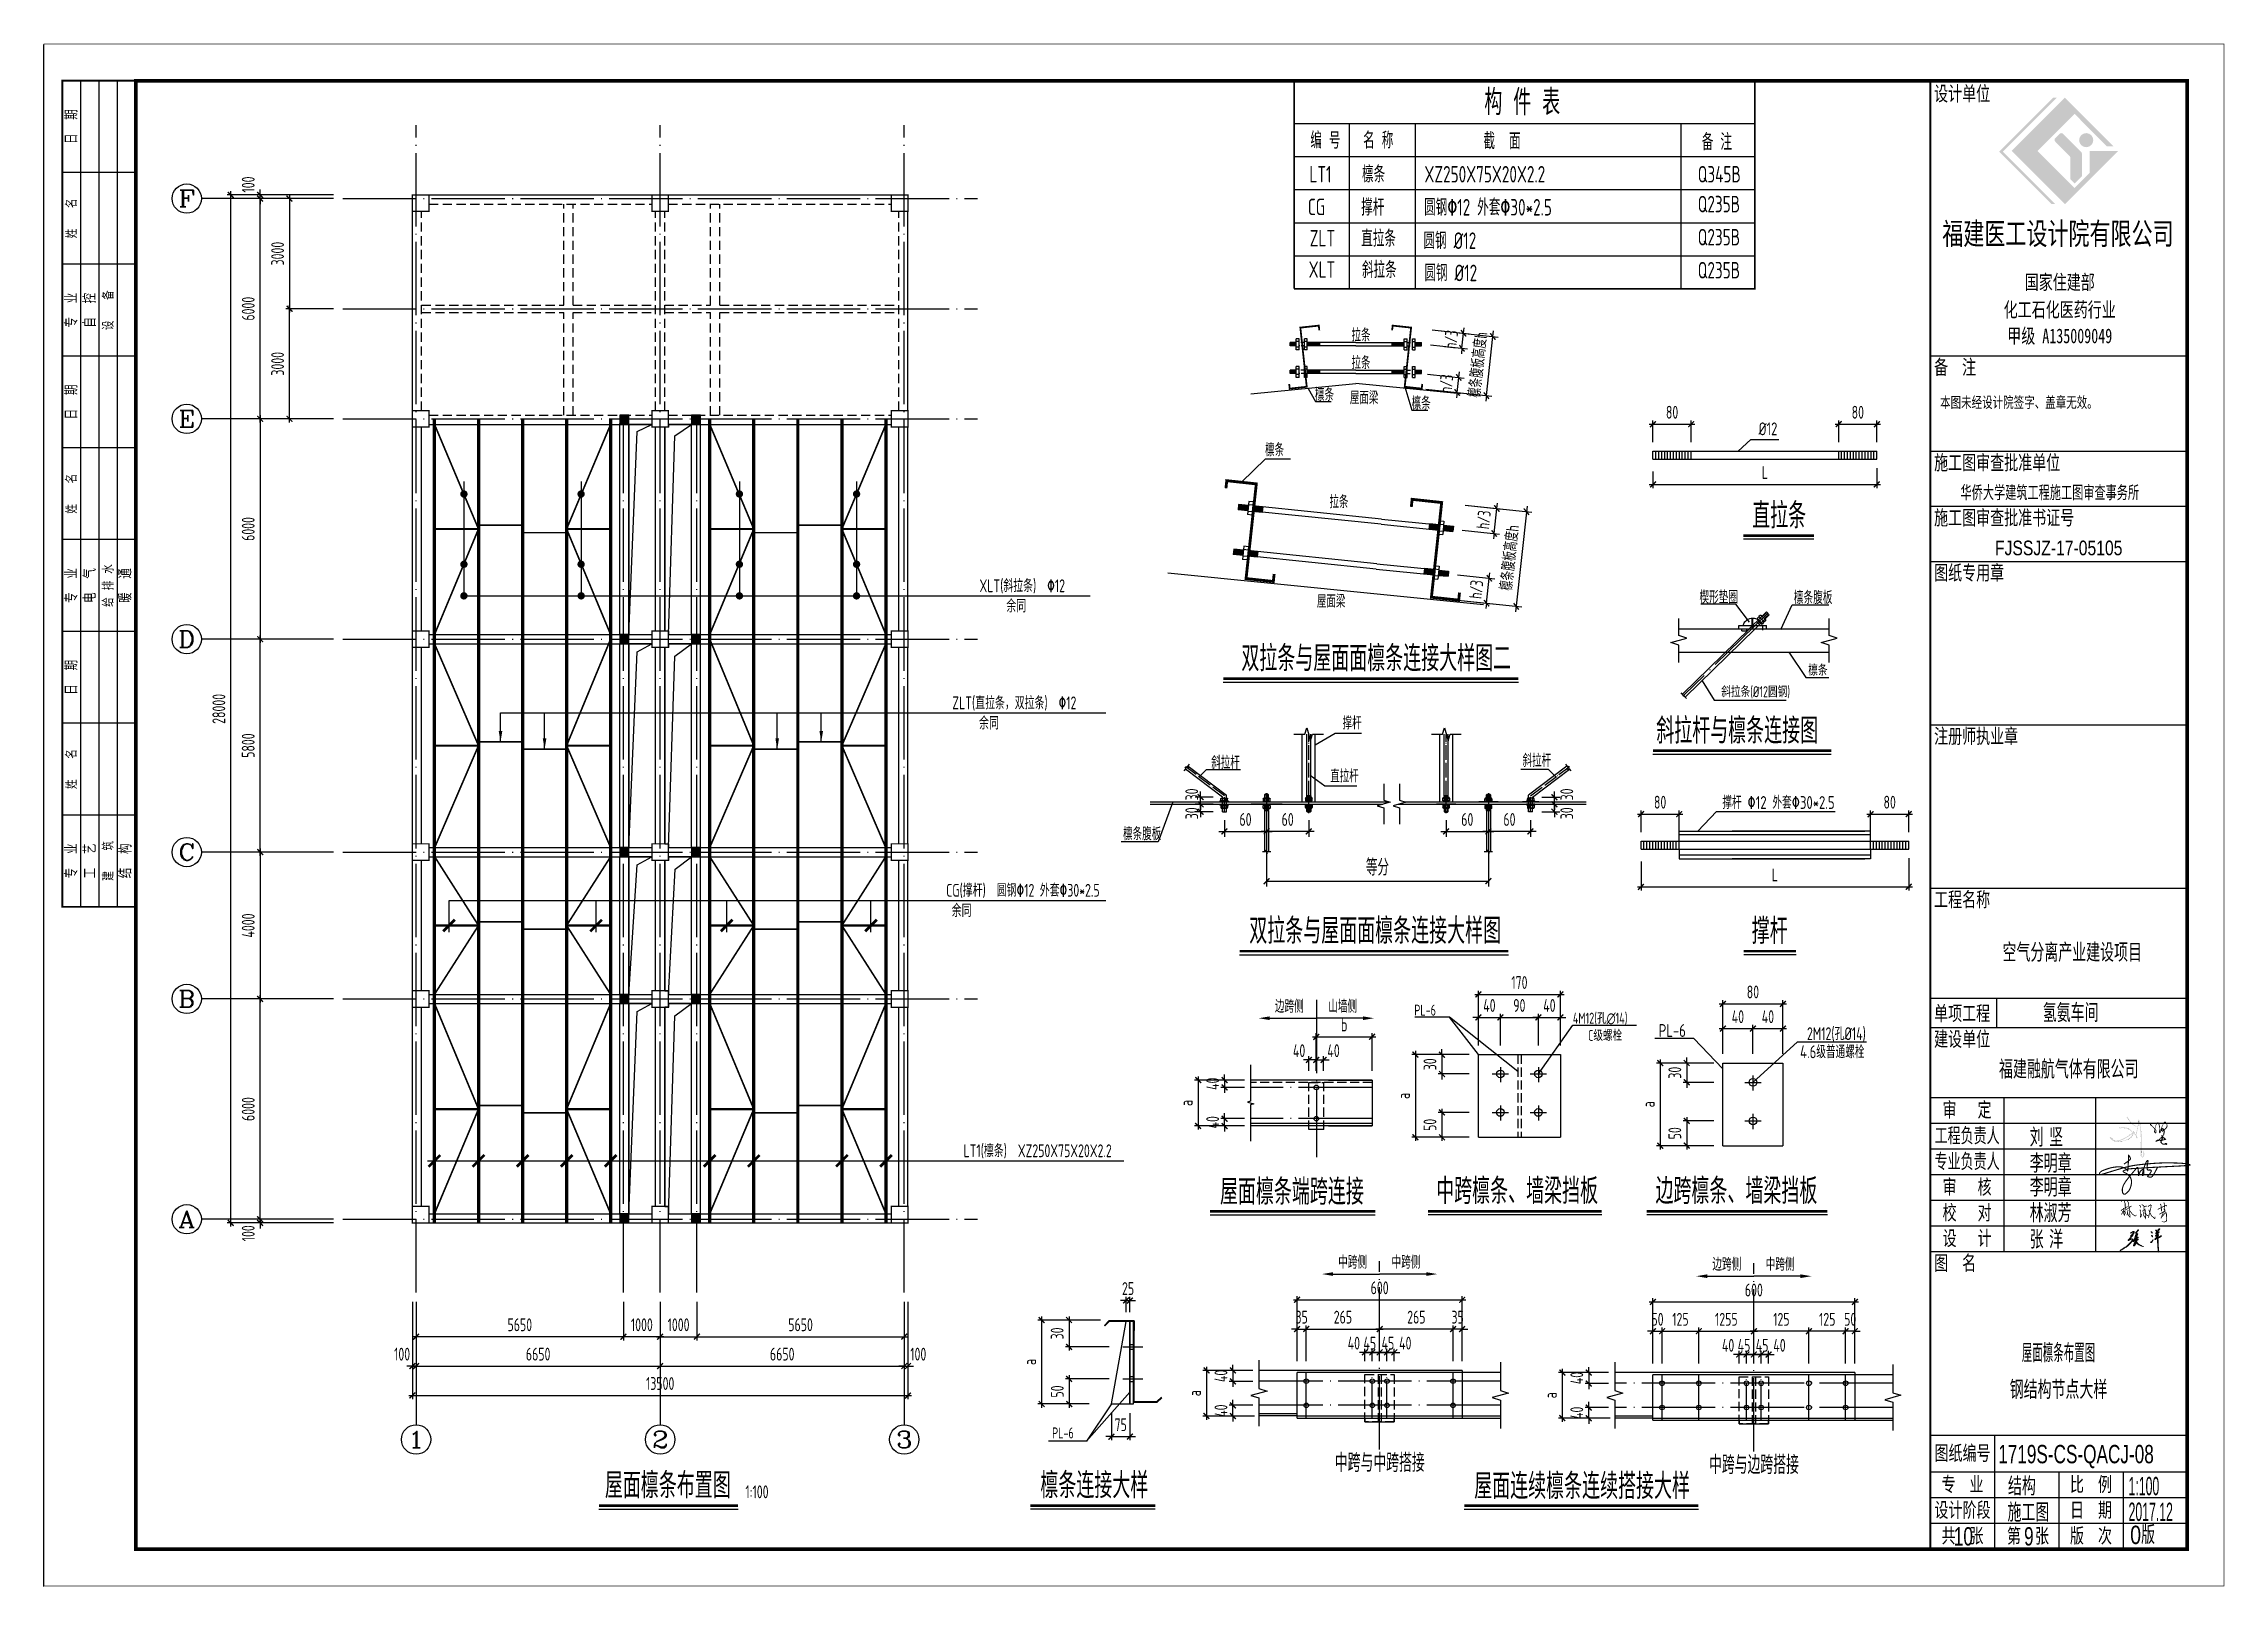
# Model space of a CAD drawing. Extents: x 297659 to 993057, y 192802 to 252212.
# Drawn here: x 869237 to 928657, y 192812 to 234832 of the extents above; entities that cross this region are included whole.
import ezdxf
from ezdxf.enums import TextEntityAlignment as Align

# ---------------------------------------------------------------- set-up
doc = ezdxf.new("R2010")
doc.units = 0
doc.header["$LTSCALE"] = 1000
for name, pattern in [('3', [3.75, 2.5, -1.25]), ('CENTER2', [1.125, 0.75, -0.125, 0.125, -0.125]), ('DASH', [0.35, 0.25, -0.1]), ('DOTE', [2.42, 2, -0.2, 0.02, -0.2])]:
    doc.linetypes.add(name, pattern=pattern)
doc.layers.get('0').update_dxf_attribs({"linetype": 'CONTINUOUS'})
doc.layers.get('DEFPOINTS').update_dxf_attribs({"linetype": 'CONTINUOUS'})
for name, color, linetype in [('1', 3, 'CONTINUOUS'), ('AXIS', 8, 'DOTE'), ('AXIS_DIM', 3, 'CONTINUOUS'), ('AXIS_TEXT', 3, 'CONTINUOUS'), ('BEAM_CON', 4, 'CONTINUOUS'), ('body', 2, 'CONTINUOUS'), ('CG', 51, 'CONTINUOUS'), ('DIM', 3, 'CONTINUOUS'), ('DOTE', 8, 'DOTE'), ('FRAME', 3, 'CONTINUOUS'), ('LAB', 3, 'CONTINUOUS'), ('NUM', 3, 'CONTINUOUS'), ('OTHER', 7, 'CONTINUOUS'), ('PUB_TEXT', 7, 'CONTINUOUS'), ('S_BEAM', 4, 'CONTINUOUS'), ('S_BEAMDASH', 134, '3'), ('S_CL', 2, 'CONTINUOUS'), ('TEXT', 7, 'CONTINUOUS'), ('THIN', 7, 'CONTINUOUS'), ('TK', 211, 'CONTINUOUS'), ('XLT', 6, 'CONTINUOUS'), ('ZLT', 216, 'CONTINUOUS'), ('填充', 8, 'CONTINUOUS'), ('审图中心证书', 7, 'CONTINUOUS'), ('建筑', 3, 'CONTINUOUS'), ('引线', 7, 'CONTINUOUS'), ('文字', 7, 'CONTINUOUS'), ('柱涂实', 54, 'CONTINUOUS'), ('标注', 1, 'CONTINUOUS'), ('檩条', 7, 'CONTINUOUS'), ('洞口边线', 7, 'CONTINUOUS'), ('流程图', 1, 'CONTINUOUS'), ('第三道尺寸线', 4, 'CONTINUOUS'), ('签字边框线', 4, 'CONTINUOUS')]:
    doc.layers.add(name, color=color, linetype=linetype)
doc.styles.add('_AXIS', font='complex.shx', dxfattribs={"bigfont": 'gbcbig.shx'})
doc.styles.add('_HZTXT', font='tq__rshz.shx', dxfattribs={"width": 0.8, "bigfont": 'tq__hzdc.shx'})
doc.styles.add('COMPLEX', font='COMPLEX')
doc.styles.add('DXFS', font='txt.shx', dxfattribs={"width": 0.7, "bigfont": 'dxfs.shx'})
doc.styles.add('FRAME', font='simhei.ttf', dxfattribs={"width": 0.7})
doc.styles.add('HZ', font='txt.shx', dxfattribs={"width": 0.7, "height": 5, "bigfont": 'a.shx'})
doc.styles.add('TSSD_Dimension', font='tssdeng.shx', dxfattribs={"width": 0.7, "bigfont": 'hztxt.shx'})
doc.styles.add('TSSD_Num', font='Tssdeng.shx', dxfattribs={"width": 0.7, "bigfont": 'hztxt.shx'})
doc.styles.add('TSSD_Rein', font='tssdeng.shx', dxfattribs={"width": 0.7, "bigfont": 'hztxt.shx'})
doc.styles.add('ZSM-FF', font='SJRF', dxfattribs={"width": 0.7, "bigfont": 'HZF'})
doc.styles.add('黑体', font='simhei.ttf', dxfattribs={"width": 0.7})
doc.dimstyles.new('TSSD_100_100', dxfattribs={"dimtxt": 350, "dimasz": 150, "dimexe": 100, "dimexo": 250, "dimgap": 150, "dimtad": 1, "dimdec": 0, "dimzin": 0, "dimdsep": 46, "dimtxsty": 'TSSD_Dimension', "dimblk": 'ARCHTICK', "dimcen": 0, "dimdle": 100, "dimclrd": 3, "dimclre": 3, "dimclrt": 7, "dimadec": 0, "dimazin": 0, "dimtfac": 1, "dimtdec": 0, "dimtix": 1, "dimtmove": 2, "dimatfit": 3, "dimfxl": 0, "dimtolj": 1, "dimtzin": 0, "dimarcsym": 0})
doc.dimstyles.new('TSSD_100_100$0', dxfattribs={"dimtxt": 350, "dimasz": 100, "dimexe": 100, "dimexo": 250, "dimgap": 100, "dimtad": 1, "dimdec": 0, "dimzin": 0, "dimdsep": 46, "dimtxsty": 'TSSD_Rein', "dimblk": 'ARCHTICK', "dimcen": 0, "dimdle": 100, "dimclrt": 7, "dimadec": 0, "dimazin": 0, "dimtfac": 1, "dimtdec": 0, "dimtix": 1, "dimtmove": 2, "dimatfit": 3, "dimfxl": 0, "dimtolj": 1, "dimtzin": 0, "dimarcsym": 0})
doc.dimstyles.new('TSSD_150_150', dxfattribs={"dimtxt": 450, "dimasz": 150, "dimexe": 150, "dimexo": 375, "dimgap": 150, "dimtad": 1, "dimdec": 0, "dimzin": 0, "dimdsep": 46, "dimtxsty": 'TSSD_Dimension', "dimblk": 'ARCHTICK', "dimcen": 0, "dimclrt": 7, "dimadec": 0, "dimazin": 0, "dimtfac": 1, "dimtdec": 0, "dimtix": 1, "dimtmove": 2, "dimatfit": 3, "dimfxl": 0, "dimtolj": 1, "dimtzin": 0, "dimarcsym": 0})

msp = doc.modelspace()

# ---------------------------------------------------------------- texts
at = {"layer": 'NUM', "style": 'TSSD_Dimension', "width": 0.7}
for s, height, p in [('中跨与中跨搭接', 500, (904418.253, 195929.876)), ('中跨与边跨搭接', 500, (914613.74, 195871.07)), ('檩条连接大样', 700, (896396.27, 195211.785)), ('屋面连续檩条连续搭接大样', 700, (908216.124, 195190.615))]:
    msp.add_text(s, height=height, dxfattribs=at).set_placement(p)
at = {"layer": 'PUB_TEXT', "linetype": 'Continuous', "style": 'HZ', "width": 0.705882}
for s, p in [('拉条', (904873.58, 226717.986)), ('拉条', (904873.58, 225966.841)), ('檩条', (903876.86, 225098.595)), ('屋面梁', (904828.824, 225010.598)), ('檩条', (906513.156, 224864.081)), ('檩条', (902517.552, 223592.493)), ('拉条', (904273.14, 222177.472)), ('屋面梁', (903929.369, 219469.763)), ('撑杆', (904630.379, 216151.414, 0)), ('斜拉杆 ', (901052.658, 215077.685, 0)), ('斜拉杆 ', (909533.772, 215131.215, 0)), ('直拉杆 ', (904292.672, 214707.516, 0)), ('檩条腹板', (898649.766, 213134.77))]:
    msp.add_text(s, height=350, rotation=0.00014802, dxfattribs=at).set_placement(p)
at = {"layer": 'PUB_TEXT', "style": '_HZTXT'}
for s, width, p in [('氢氨车间', 0.8, (923707.971, 208181.708)), ('1719S-CS-QACJ-08', 0.7, (922493.967, 196164.42)), ('10', 0.7, (921284.99, 193924.447)), ('9', 0.7, (923199.392, 193924.447))]:
    msp.add_text(s, height=500, dxfattribs=dict(at, width=width)).set_placement(p)
at = {"layer": 'TEXT', "style": 'TSSD_Num', "width": 0.7}
for s, height, p in [('构 件 表', 700, (909525.369, 233268.79)), ('编 号', 450, (904163.072, 232221.775)), ('名 称', 450, (905602.011, 232221.775)), ('截  面', 450, (908975.023, 232200.367)), ('备 注', 450, (914829.077, 232178.77))]:
    msp.add_text(s, height=height, dxfattribs=at).set_placement(p, align=Align.MIDDLE)
at = {"layer": 'TEXT'}
for s, height, style, width, p in [('LT1', 450, 'TSSD_Num', 0.7, (903726.59, 231049.383)), ('檩条', 450, 'TSSD_Num', 0.7, (905161.05, 231049.383)), ('XZ250X75X20X2.2', 450, 'TSSD_Num', 0.7, (906860.185, 231049.383)), ('Q345B', 450, 'TSSD_Num', 0.7, (914307.33, 231049.383)), ('CG', 450, 'TSSD_Num', 0.7, (903683.45, 230159.604)), ('撑杆', 450, 'TSSD_Num', 0.7, (905140.551, 230149.383)), ('圆钢\x8212 外套\x8230*2.5', 450, 'TSSD_Num', 0.7, (906853.098, 230149.383)), ('Q235B', 450, 'TSSD_Num', 0.7, (914307.33, 230235.722)), ('ZLT', 450, 'TSSD_Num', 0.7, (903735.693, 229307.629)), ('直拉条', 450, 'TSSD_Num', 0.7, (905138.382, 229300.695)), ('圆钢 %%C12', 450, 'TSSD_Num', 0.7, (906835.265, 229239.807)), ('Q235B', 450, 'TSSD_Num', 0.7, (914307.33, 229335.722)), ('XLT', 450, 'TSSD_Num', 0.7, (903706.127, 228453.259)), ('斜拉条', 450, 'TSSD_Num', 0.7, (905161.106, 228446.325)), ('圆钢 %%C12', 450, 'TSSD_Num', 0.7, (906860.185, 228361.307)), ('Q235B', 450, 'TSSD_Num', 0.7, (914307.33, 228435.722)), ('中跨侧', 350, 'TSSD_Rein', 0.75, (904510.617, 201466.978)), ('中跨侧', 350, 'TSSD_Rein', 0.75, (905963.123, 201466.978)), ('边跨侧', 350, 'TSSD_Rein', 0.75, (914706.103, 201408.171)), ('中跨侧', 350, 'TSSD_Rein', 0.75, (916158.609, 201408.171)), ('PL-6', 300, 'TSSD_Dimension', 0.7, (896715.729, 196840.087))]:
    msp.add_text(s, height=height, dxfattribs=dict(at, style=style, width=width)).set_placement(p)
at = {"layer": 'TEXT', "style": 'TSSD_Dimension', "width": 0.7}
for s, p in [('XLT(斜拉条)  \x8212', (894737.187, 220065.157)), ('余同', (895467.62, 219515.401)), ('ZLT(直拉条，双拉条)  \x8212', (893995.282, 216874.983)), ('余同', (894725.715, 216325.227)), ('CG(撑杆)  圆钢\x8212 外套\x8230*2.5', (893829.152, 211770.437)), ('余同', (893980.503, 211220.351)), ('LT1(檩条)  XZ250X75X20X2.2', (894301.462, 204676.475))]:
    msp.add_text(s, height=350, dxfattribs=at).set_placement(p, align=Align.MIDDLE_LEFT)
for s, p in [('双拉条与屋面面檩条连接大样图二', (909222.278, 217736.145, -300)), ('双拉条与屋面面檩条连接大样图', (908947.968, 210313.551, -300))]:
    msp.add_text(s, height=700, dxfattribs=at).set_placement(p, align=Align.RIGHT)
at = {"layer": 'TEXT', "linetype": 'ByBlock', "style": 'TSSD_Rein', "width": 0.7}
msp.add_text('屋面檩条布置图', height=700, dxfattribs=at).set_placement((887959.298, 195211.785), align=Align.RIGHT)
msp.add_text('1:100', height=350, dxfattribs=at).set_placement((888359.298, 195211.785))
at = {"layer": 'TK', "style": 'ZSM-FF'}
for s, width, p in [('屋面檩条布置图', 0.6, (924136.971, 199194.708)), ('钢结构节点大样', 0.8, (924136.971, 198194.708))]:
    msp.add_text(s, height=500, dxfattribs=dict(at, width=width)).set_placement(p, align=Align.MIDDLE)

# ---------------------------------------------------------------- blocks, each defined once
blk = doc.blocks.new('_ARCHTICK')
at = {"color": 0}
blk.add_lwpolyline([(-0.53, -0.53, 0.25, 0.25, 0), (0.53, 0.53, 0.5, 0.5, 0)], format="xyseb", dxfattribs=at)
blk = doc.blocks.new('*D195')
at = {"layer": 'AXIS_DIM', "color": 3, "lineweight": -2}
for p, q in [((877137, 208812), (875037, 208812)), ((875137, 202712), (875137, 208912)), ((877137, 202812), (875037, 202812))]:
    blk.add_line(p, q, dxfattribs=at)
at = {"layer": 'DEFPOINTS', "color": 0}
for p in [(875137, 208812), (877387, 208812), (877387, 202812)]:
    blk.add_point(p, dxfattribs=at)
at = {"layer": 'AXIS_DIM', "color": 3, "lineweight": -2, "xscale": 150, "yscale": 150, "zscale": 150}
for p, rotation in [((875137, 208812), 90), ((875137, 202812), 270)]:
    blk.add_blockref('_ARCHTICK', p, dxfattribs=dict(at, rotation=rotation))
at = {"layer": 'AXIS_DIM', "color": 7, "insert": (874812, 205812), "char_height": 350, "attachment_point": 5, "rotation": 90, "style": 'TSSD_Dimension'}
blk.add_mtext('\\A1;6000', dxfattribs=at)
blk = doc.blocks.new('*D196')
at = {"layer": 'AXIS_DIM', "color": 3, "lineweight": -2}
for p, q in [((877137, 212812), (875037, 212812)), ((875137, 212912), (875137, 208712)), ((877137, 208812), (875037, 208812))]:
    blk.add_line(p, q, dxfattribs=at)
at = {"layer": 'DEFPOINTS', "color": 0}
for p in [(877387, 212812), (875137, 208812), (877387, 208812)]:
    blk.add_point(p, dxfattribs=at)
at = {"layer": 'AXIS_DIM', "color": 3, "lineweight": -2, "xscale": 150, "yscale": 150, "zscale": 150}
for p, rotation in [((875137, 212812), 90), ((875137, 208812), 270)]:
    blk.add_blockref('_ARCHTICK', p, dxfattribs=dict(at, rotation=rotation))
at = {"layer": 'AXIS_DIM', "color": 7, "insert": (874812, 210812), "char_height": 350, "attachment_point": 5, "rotation": 90, "style": 'TSSD_Dimension'}
blk.add_mtext('\\A1;4000', dxfattribs=at)
blk = doc.blocks.new('*D197')
at = {"layer": 'AXIS_DIM', "color": 3, "lineweight": -2}
for p, q in [((877137, 224612), (875037, 224612)), ((875137, 224712), (875137, 218512)), ((877137, 218612), (875037, 218612))]:
    blk.add_line(p, q, dxfattribs=at)
at = {"layer": 'DEFPOINTS', "color": 0}
for p in [(877387, 224612), (875137, 218612), (877387, 218612)]:
    blk.add_point(p, dxfattribs=at)
at = {"layer": 'AXIS_DIM', "color": 3, "lineweight": -2, "xscale": 150, "yscale": 150, "zscale": 150}
for p, rotation in [((875137, 224612), 90), ((875137, 218612), 270)]:
    blk.add_blockref('_ARCHTICK', p, dxfattribs=dict(at, rotation=rotation))
at = {"layer": 'AXIS_DIM', "color": 7, "insert": (874812, 221612), "char_height": 350, "attachment_point": 5, "rotation": 90, "style": 'TSSD_Dimension'}
blk.add_mtext('\\A1;6000', dxfattribs=at)
blk = doc.blocks.new('*D198')
at = {"layer": 'AXIS_DIM', "color": 3, "lineweight": -2}
for p, q in [((877137, 230712), (874237, 230712)), ((874337, 202612), (874337, 230812)), ((877137, 202712), (874237, 202712))]:
    blk.add_line(p, q, dxfattribs=at)
at = {"layer": 'DEFPOINTS', "color": 0}
for p in [(874337, 230712), (877387, 230712), (877387, 202712)]:
    blk.add_point(p, dxfattribs=at)
at = {"layer": 'AXIS_DIM', "color": 3, "lineweight": -2, "xscale": 150, "yscale": 150, "zscale": 150}
for p, rotation in [((874337, 230712), 90), ((874337, 202712), 270)]:
    blk.add_blockref('_ARCHTICK', p, dxfattribs=dict(at, rotation=rotation))
at = {"layer": 'AXIS_DIM', "color": 7, "insert": (874012, 216712), "char_height": 350, "attachment_point": 5, "rotation": 90, "style": 'TSSD_Dimension'}
blk.add_mtext('\\A1;28000', dxfattribs=at)
blk = doc.blocks.new('*D199')
at = {"layer": 'AXIS_DIM', "color": 3, "lineweight": -2}
for p, q in [((877137, 202812), (875037, 202812)), ((877137, 202712), (875037, 202712)), ((875137, 202812), (875137, 202962)), ((875137, 202812), (875137, 202712)), ((875137, 202712), (875137, 202562))]:
    blk.add_line(p, q, dxfattribs=at)
at = {"layer": 'DEFPOINTS', "color": 0}
for p in [(875137, 202712), (877387, 202812), (877387, 202712)]:
    blk.add_point(p, dxfattribs=at)
at = {"layer": 'AXIS_DIM', "color": 3, "lineweight": -2, "xscale": 150, "yscale": 150, "zscale": 150}
for p, rotation in [((875137, 202812), 270), ((875137, 202712), 90)]:
    blk.add_blockref('_ARCHTICK', p, dxfattribs=dict(at, rotation=rotation))
at = {"layer": 'AXIS_DIM', "color": 7, "insert": (874812, 202429), "char_height": 350, "attachment_point": 5, "rotation": 90, "style": 'TSSD_Dimension'}
blk.add_mtext('\\A1;100', dxfattribs=at)
blk = doc.blocks.new('*D200')
at = {"layer": 'AXIS_DIM', "color": 3, "lineweight": -2}
for p, q in [((877137, 230712), (875037, 230712)), ((877137, 230612), (875037, 230612)), ((875137, 230712), (875137, 230862)), ((875137, 230612), (875137, 230712)), ((875137, 230612), (875137, 230462))]:
    blk.add_line(p, q, dxfattribs=at)
at = {"layer": 'DEFPOINTS', "color": 0}
for p in [(875137, 230712), (877387, 230712), (877387, 230612)]:
    blk.add_point(p, dxfattribs=at)
at = {"layer": 'AXIS_DIM', "color": 3, "lineweight": -2, "xscale": 150, "yscale": 150, "zscale": 150}
for p, rotation in [((875137, 230712), 270), ((875137, 230612), 90)]:
    blk.add_blockref('_ARCHTICK', p, dxfattribs=dict(at, rotation=rotation))
at = {"layer": 'AXIS_DIM', "color": 7, "insert": (874812, 230994), "char_height": 350, "attachment_point": 5, "rotation": 90, "style": 'TSSD_Dimension'}
blk.add_mtext('\\A1;100', dxfattribs=at)
blk = doc.blocks.new('_AXISO')
blk.add_circle((0, 0), 0.5)
at = {"layer": 'AXIS_TEXT', "style": 'COMPLEX', "width": 1.041667}
blk.add_attdef('A', text='', height=0.56, dxfattribs=at).set_placement((-0.25, -0.28), (0.25, -0.28), align=Align.FIT)
blk = doc.blocks.new('*D201')
at = {"layer": 'AXIS_DIM', "color": 3, "lineweight": -2}
for p, q in [((875137, 212712), (875137, 218712)), ((877137, 218612), (875037, 218612)), ((877137, 212812), (875037, 212812))]:
    blk.add_line(p, q, dxfattribs=at)
at = {"layer": 'DEFPOINTS', "color": 0}
for p in [(875137, 218612), (877387, 218612), (877387, 212812)]:
    blk.add_point(p, dxfattribs=at)
at = {"layer": 'AXIS_DIM', "color": 3, "lineweight": -2, "xscale": 150, "yscale": 150, "zscale": 150}
for p, rotation in [((875137, 218612), 90), ((875137, 212812), 270)]:
    blk.add_blockref('_ARCHTICK', p, dxfattribs=dict(at, rotation=rotation))
at = {"layer": 'AXIS_DIM', "color": 7, "insert": (874812, 215712), "char_height": 350, "attachment_point": 5, "rotation": 90, "style": 'TSSD_Dimension'}
blk.add_mtext('\\A1;5800', dxfattribs=at)
blk = doc.blocks.new('*D202')
at = {"layer": 'AXIS_DIM', "color": 3, "lineweight": -2}
for p, q in [((879387, 200562), (879387, 198712)), ((886037, 200562), (886037, 198712)), ((879287, 198812), (886137, 198812))]:
    blk.add_line(p, q, dxfattribs=at)
at = {"layer": 'DEFPOINTS', "color": 0}
for p in [(879387, 200812), (886037, 200812), (886037, 198812)]:
    blk.add_point(p, dxfattribs=at)
at = {"layer": 'AXIS_DIM', "color": 3, "lineweight": -2, "xscale": 150, "yscale": 150, "zscale": 150, "rotation": 180}
blk.add_blockref('_ARCHTICK', (879387, 198812), dxfattribs=at)
at = {"layer": 'AXIS_DIM', "color": 3, "lineweight": -2, "xscale": 150, "yscale": 150, "zscale": 150}
blk.add_blockref('_ARCHTICK', (886037, 198812), dxfattribs=at)
at = {"layer": 'AXIS_DIM', "color": 7, "insert": (882712, 199137), "char_height": 350, "attachment_point": 5, "style": 'TSSD_Dimension'}
blk.add_mtext('\\A1;6650', dxfattribs=at)
blk = doc.blocks.new('*D203')
at = {"layer": 'AXIS_DIM', "color": 3, "lineweight": -2}
for p, q in [((886037, 200562), (886037, 198712)), ((892687, 200562), (892687, 198712)), ((885937, 198812), (892787, 198812))]:
    blk.add_line(p, q, dxfattribs=at)
at = {"layer": 'DEFPOINTS', "color": 0}
for p in [(886037, 200812), (892687, 200812), (892687, 198812)]:
    blk.add_point(p, dxfattribs=at)
at = {"layer": 'AXIS_DIM', "color": 3, "lineweight": -2, "xscale": 150, "yscale": 150, "zscale": 150, "rotation": 180}
blk.add_blockref('_ARCHTICK', (886037, 198812), dxfattribs=at)
at = {"layer": 'AXIS_DIM', "color": 3, "lineweight": -2, "xscale": 150, "yscale": 150, "zscale": 150}
blk.add_blockref('_ARCHTICK', (892687, 198812), dxfattribs=at)
at = {"layer": 'AXIS_DIM', "color": 7, "insert": (889362, 199137), "char_height": 350, "attachment_point": 5, "style": 'TSSD_Dimension'}
blk.add_mtext('\\A1;6650', dxfattribs=at)
blk = doc.blocks.new('*D204')
at = {"layer": 'AXIS_DIM', "color": 3, "lineweight": -2}
for p, q in [((879287, 200562), (879287, 197912)), ((892787, 200562), (892787, 197912)), ((879187, 198012), (892887, 198012))]:
    blk.add_line(p, q, dxfattribs=at)
at = {"layer": 'DEFPOINTS', "color": 0}
for p in [(879287, 200812), (892787, 200812), (892787, 198012)]:
    blk.add_point(p, dxfattribs=at)
at = {"layer": 'AXIS_DIM', "color": 3, "lineweight": -2, "xscale": 150, "yscale": 150, "zscale": 150, "rotation": 180}
blk.add_blockref('_ARCHTICK', (879287, 198012), dxfattribs=at)
at = {"layer": 'AXIS_DIM', "color": 3, "lineweight": -2, "xscale": 150, "yscale": 150, "zscale": 150}
blk.add_blockref('_ARCHTICK', (892787, 198012), dxfattribs=at)
at = {"layer": 'AXIS_DIM', "color": 7, "insert": (886037, 198337), "char_height": 350, "attachment_point": 5, "style": 'TSSD_Dimension'}
blk.add_mtext('\\A1;13500', dxfattribs=at)
blk = doc.blocks.new('*D205')
at = {"layer": 'AXIS_DIM', "color": 3, "lineweight": -2}
for p, q in [((892687, 200562), (892687, 198712)), ((892787, 200562), (892787, 198712)), ((892687, 198812), (892537, 198812)), ((892687, 198812), (892787, 198812)), ((892787, 198812), (892937, 198812))]:
    blk.add_line(p, q, dxfattribs=at)
at = {"layer": 'DEFPOINTS', "color": 0}
for p in [(892687, 200812), (892787, 200812), (892787, 198812)]:
    blk.add_point(p, dxfattribs=at)
at = {"layer": 'AXIS_DIM', "color": 3, "lineweight": -2, "xscale": 150, "yscale": 150, "zscale": 150}
blk.add_blockref('_ARCHTICK', (892687, 198812), dxfattribs=at)
at = {"layer": 'AXIS_DIM', "color": 3, "lineweight": -2, "xscale": 150, "yscale": 150, "zscale": 150, "rotation": 180}
blk.add_blockref('_ARCHTICK', (892787, 198812), dxfattribs=at)
at = {"layer": 'AXIS_DIM', "color": 7, "insert": (893069, 199137), "char_height": 350, "attachment_point": 5, "style": 'TSSD_Dimension'}
blk.add_mtext('\\A1;100', dxfattribs=at)
blk = doc.blocks.new('*D206')
at = {"layer": 'AXIS_DIM', "color": 3, "lineweight": -2}
for p, q in [((879287, 200562), (879287, 198712)), ((879387, 200562), (879387, 198712)), ((879287, 198812), (879137, 198812)), ((879387, 198812), (879287, 198812)), ((879387, 198812), (879537, 198812))]:
    blk.add_line(p, q, dxfattribs=at)
at = {"layer": 'DEFPOINTS', "color": 0}
for p in [(879287, 200812), (879387, 200812), (879287, 198812)]:
    blk.add_point(p, dxfattribs=at)
at = {"layer": 'AXIS_DIM', "color": 3, "lineweight": -2, "xscale": 150, "yscale": 150, "zscale": 150}
blk.add_blockref('_ARCHTICK', (879287, 198812), dxfattribs=at)
at = {"layer": 'AXIS_DIM', "color": 3, "lineweight": -2, "xscale": 150, "yscale": 150, "zscale": 150, "rotation": 180}
blk.add_blockref('_ARCHTICK', (879387, 198812), dxfattribs=at)
at = {"layer": 'AXIS_DIM', "color": 7, "insert": (879005, 199137), "char_height": 350, "attachment_point": 5, "style": 'TSSD_Dimension'}
blk.add_mtext('\\A1;100', dxfattribs=at)
blk = doc.blocks.new('*D207')
at = {"layer": 'AXIS_DIM', "color": 3, "lineweight": -2}
for p, q in [((877137, 230612), (875037, 230612)), ((875137, 224512), (875137, 230712)), ((877137, 224612), (875037, 224612))]:
    blk.add_line(p, q, dxfattribs=at)
at = {"layer": 'DEFPOINTS', "color": 0}
for p in [(875137, 230612), (877387, 230612), (877387, 224612)]:
    blk.add_point(p, dxfattribs=at)
at = {"layer": 'AXIS_DIM', "color": 3, "lineweight": -2, "xscale": 150, "yscale": 150, "zscale": 150}
for p, rotation in [((875137, 230612), 90), ((875137, 224612), 270)]:
    blk.add_blockref('_ARCHTICK', p, dxfattribs=dict(at, rotation=rotation))
at = {"layer": 'AXIS_DIM', "color": 7, "insert": (874812, 227612), "char_height": 350, "attachment_point": 5, "rotation": 90, "style": 'TSSD_Dimension'}
blk.add_mtext('\\A1;6000', dxfattribs=at)
blk = doc.blocks.new('*D208')
at = {"layer": 'DEFPOINTS', "color": 0}
for p in [(885037, 200812), (886037, 200812), (885037, 199612)]:
    blk.add_point(p, dxfattribs=at)
at = {"layer": '第三道尺寸线', "color": 3, "lineweight": -2}
for p, q in [((885037, 200562), (885037, 199512)), ((886037, 200562), (886037, 199512)), ((886137, 199612), (884937, 199612))]:
    blk.add_line(p, q, dxfattribs=at)
at = {"layer": '第三道尺寸线', "color": 3, "lineweight": -2, "xscale": 150, "yscale": 150, "zscale": 150, "rotation": 180}
blk.add_blockref('_ARCHTICK', (885037, 199612), dxfattribs=at)
at = {"layer": '第三道尺寸线', "color": 3, "lineweight": -2, "xscale": 150, "yscale": 150, "zscale": 150}
blk.add_blockref('_ARCHTICK', (886037, 199612), dxfattribs=at)
at = {"layer": '第三道尺寸线', "color": 7, "insert": (885537, 199937), "char_height": 350, "attachment_point": 5, "style": 'TSSD_Dimension'}
blk.add_mtext('\\A1;1000', dxfattribs=at)
blk = doc.blocks.new('*D209')
at = {"layer": 'DEFPOINTS', "color": 0}
for p in [(879387, 200812), (885037, 200812), (879387, 199612)]:
    blk.add_point(p, dxfattribs=at)
at = {"layer": '第三道尺寸线', "color": 3, "lineweight": -2}
for p, q in [((879387, 200562), (879387, 199512)), ((885037, 200562), (885037, 199512)), ((885137, 199612), (879287, 199612))]:
    blk.add_line(p, q, dxfattribs=at)
at = {"layer": '第三道尺寸线', "color": 3, "lineweight": -2, "xscale": 150, "yscale": 150, "zscale": 150, "rotation": 180}
blk.add_blockref('_ARCHTICK', (879387, 199612), dxfattribs=at)
at = {"layer": '第三道尺寸线', "color": 3, "lineweight": -2, "xscale": 150, "yscale": 150, "zscale": 150}
blk.add_blockref('_ARCHTICK', (885037, 199612), dxfattribs=at)
at = {"layer": '第三道尺寸线', "color": 7, "insert": (882212, 199937), "char_height": 350, "attachment_point": 5, "style": 'TSSD_Dimension'}
blk.add_mtext('\\A1;5650', dxfattribs=at)
blk = doc.blocks.new('*D210')
at = {"layer": 'DEFPOINTS', "color": 0}
for p in [(886037, 200812), (887037, 200812), (887037, 199612)]:
    blk.add_point(p, dxfattribs=at)
at = {"layer": '第三道尺寸线', "color": 3, "lineweight": -2}
for p, q in [((886037, 200562), (886037, 199512)), ((887037, 200562), (887037, 199512)), ((885937, 199612), (887137, 199612))]:
    blk.add_line(p, q, dxfattribs=at)
at = {"layer": '第三道尺寸线', "color": 3, "lineweight": -2, "xscale": 150, "yscale": 150, "zscale": 150, "rotation": 180}
blk.add_blockref('_ARCHTICK', (886037, 199612), dxfattribs=at)
at = {"layer": '第三道尺寸线', "color": 3, "lineweight": -2, "xscale": 150, "yscale": 150, "zscale": 150}
blk.add_blockref('_ARCHTICK', (887037, 199612), dxfattribs=at)
at = {"layer": '第三道尺寸线', "color": 7, "insert": (886537, 199937), "char_height": 350, "attachment_point": 5, "style": 'TSSD_Dimension'}
blk.add_mtext('\\A1;1000', dxfattribs=at)
blk = doc.blocks.new('*D211')
at = {"layer": 'DEFPOINTS', "color": 0}
for p in [(887037, 200812), (892687, 200812), (892687, 199612)]:
    blk.add_point(p, dxfattribs=at)
at = {"layer": '第三道尺寸线', "color": 3, "lineweight": -2}
for p, q in [((887037, 200562), (887037, 199512)), ((892687, 200562), (892687, 199512)), ((886937, 199612), (892787, 199612))]:
    blk.add_line(p, q, dxfattribs=at)
at = {"layer": '第三道尺寸线', "color": 3, "lineweight": -2, "xscale": 150, "yscale": 150, "zscale": 150, "rotation": 180}
blk.add_blockref('_ARCHTICK', (887037, 199612), dxfattribs=at)
at = {"layer": '第三道尺寸线', "color": 3, "lineweight": -2, "xscale": 150, "yscale": 150, "zscale": 150}
blk.add_blockref('_ARCHTICK', (892687, 199612), dxfattribs=at)
at = {"layer": '第三道尺寸线', "color": 7, "insert": (889862, 199937), "char_height": 350, "attachment_point": 5, "style": 'TSSD_Dimension'}
blk.add_mtext('\\A1;5650', dxfattribs=at)
blk = doc.blocks.new('*D212')
at = {"layer": 'DEFPOINTS', "color": 0}
for p in [(875937, 227612), (877387, 227612), (877387, 224612)]:
    blk.add_point(p, dxfattribs=at)
at = {"layer": '第三道尺寸线', "color": 3, "lineweight": -2}
for p, q in [((877137, 227612), (875837, 227612)), ((875937, 224512), (875937, 227712)), ((877137, 224612), (875837, 224612))]:
    blk.add_line(p, q, dxfattribs=at)
at = {"layer": '第三道尺寸线', "color": 3, "lineweight": -2, "xscale": 150, "yscale": 150, "zscale": 150}
for p, rotation in [((875937, 227612), 90), ((875937, 224612), 270)]:
    blk.add_blockref('_ARCHTICK', p, dxfattribs=dict(at, rotation=rotation))
at = {"layer": '第三道尺寸线', "color": 7, "insert": (875612, 226112), "char_height": 350, "attachment_point": 5, "rotation": 90, "style": 'TSSD_Dimension'}
blk.add_mtext('\\A1;3000', dxfattribs=at)
blk = doc.blocks.new('*D213')
at = {"layer": 'DEFPOINTS', "color": 0}
for p in [(877387, 230612), (875937, 227612), (877387, 227612)]:
    blk.add_point(p, dxfattribs=at)
at = {"layer": '第三道尺寸线', "color": 3, "lineweight": -2}
for p, q in [((877137, 230612), (875837, 230612)), ((875937, 230712), (875937, 227512)), ((877137, 227612), (875837, 227612))]:
    blk.add_line(p, q, dxfattribs=at)
at = {"layer": '第三道尺寸线', "color": 3, "lineweight": -2, "xscale": 150, "yscale": 150, "zscale": 150}
for p, rotation in [((875937, 230612), 90), ((875937, 227612), 270)]:
    blk.add_blockref('_ARCHTICK', p, dxfattribs=dict(at, rotation=rotation))
at = {"layer": '第三道尺寸线', "color": 7, "insert": (875612, 229112), "char_height": 350, "attachment_point": 5, "rotation": 90, "style": 'TSSD_Dimension'}
blk.add_mtext('\\A1;3000', dxfattribs=at)
blk = doc.blocks.new('李明章')
at = {"layer": '签字边框线', "const_width": 60}
blk.add_lwpolyline([(706, 1004), (786, 1062), (852, 1109), (905, 1147), (947, 1178), (979, 1202), (1004, 1222), (1022, 1238), (1036, 1252), (1046, 1265), (1053, 1277), (1057, 1289), (1059, 1301), (1058, 1315), (1054, 1329), (1049, 1344), (1041, 1362), (1031, 1381), (1020, 1402), (1008, 1423), (996, 1442), (985, 1460), (974, 1475), (964, 1485), (957, 1491), (952, 1490), (949, 1483), (948, 1469), (948, 1446), (948, 1416), (949, 1377), (950, 1329), (949, 1272), (948, 1204), (945, 1130), (941, 1052), (937, 973), (932, 896), (928, 826), (922, 763), (918, 713), (913, 677), (909, 653), (904, 641), (900, 638), (896, 641), (891, 650), (885, 661), (879, 674), (872, 686), (864, 697), (855, 707), (845, 717), (835, 726), (824, 735), (812, 744), (799, 753), (785, 763), (770, 773), (755, 782), (738, 792), (721, 801), (702, 810), (683, 819), (662, 826), (640, 833), (617, 839), (593, 844), (567, 848), (541, 851), (514, 854), (486, 856), (457, 857), (427, 857), (397, 857), (366, 856), (335, 854), (304, 853), (273, 850), (242, 847), (212, 844), (182, 840), (152, 836), (122, 831), (92, 826), (61, 820), (30, 813), (-3, 805), (-38, 796), (-75, 786), (-113, 774), (-152, 762), (-191, 750), (-230, 737), (-268, 724), (-304, 711), (-339, 698), (-372, 686), (-402, 674), (-430, 663), (-455, 651), (-479, 640), (-501, 628), (-521, 616), (-539, 604), (-556, 592), (-571, 580), (-584, 567), (-596, 554), (-605, 541), (-613, 529), (-620, 516), (-624, 504), (-626, 492), (-626, 481), (-625, 470), (-621, 461), (-615, 453), (-607, 446), (-597, 441), (-584, 438), (-569, 437), (-550, 439), (-524, 443), (-490, 452), (-445, 464), (-388, 481), (-316, 503), (-228, 531), (-121, 564), (0, 601), (132, 642), (272, 684), (414, 727), (556, 768), (693, 807), (822, 841), (939, 870), (1046, 895), (1144, 915), (1236, 931), (1323, 945), (1407, 957), (1491, 967), (1575, 977), (1663, 986), (1752, 996), (1843, 1005), (1935, 1013), (2027, 1021), (2117, 1029), (2206, 1037), (2292, 1043), (2374, 1049), (2454, 1054), (2531, 1059), (2606, 1063), (2680, 1066), (2752, 1069), (2825, 1071), (2898, 1073), (2971, 1073), (3045, 1074), (3118, 1074), (3191, 1073), (3263, 1072), (3333, 1071), (3402, 1070), (3468, 1068), (3531, 1067), (3592, 1065), (3650, 1063), (3706, 1060), (3759, 1058), (3810, 1055), (3859, 1051), (3906, 1047), (3951, 1043), (3994, 1038), (4034, 1033), (4073, 1028), (4108, 1022), (4141, 1016), (4171, 1011), (4198, 1005), (4221, 1000), (4242, 995), (4259, 990), (4273, 985), (4285, 980), (4293, 975), (4299, 970), (4302, 965), (4303, 960), (4297, 955), (4283, 950), (4256, 944), (4213, 938), (4151, 931), (4066, 924), (3956, 917), (3819, 908), (3657, 899), (3476, 890), (3281, 880), (3077, 870), (2869, 859), (2662, 849), (2461, 838), (2270, 828), (2091, 818), (1925, 808), (1771, 798), (1631, 790), (1505, 782), (1394, 775), (1298, 768), (1218, 764), (1152, 760), (1099, 756), (1056, 753), (1022, 751), (995, 748), (974, 746), (955, 742), (939, 739), (924, 734), (909, 729), (896, 724), (883, 719), (870, 714), (857, 708), (844, 703), (830, 698), (816, 693), (801, 688), (786, 683), (770, 678), (755, 673), (739, 667), (724, 660), (709, 653), (694, 646), (682, 637), (671, 628), (664, 619), (661, 609), (662, 599), (668, 589), (680, 578), (697, 567), (718, 555), (742, 543), (768, 531), (795, 518), (822, 505), (848, 491), (872, 476), (894, 461), (914, 445), (933, 429), (951, 412), (968, 394), (984, 376), (999, 358), (1014, 339), (1029, 319), (1043, 298), (1056, 277), (1068, 254), (1079, 231), (1089, 206), (1098, 180), (1104, 153), (1110, 124), (1113, 94), (1115, 62), (1116, 30), (1114, -4), (1112, -38), (1107, -73), (1101, -110), (1093, -146), (1085, -183), (1074, -219), (1063, -254), (1052, -287), (1039, -319), (1026, -349), (1013, -376), (999, -401), (985, -423), (971, -443), (957, -462), (943, -479), (929, -494), (915, -508), (902, -521), (888, -534), (875, -545), (863, -556), (851, -566), (840, -575), (830, -583), (820, -591), (812, -598), (804, -604), (797, -610), (790, -616), (784, -620), (778, -624), (771, -628), (765, -631), (758, -633), (751, -634), (743, -635), (735, -635), (727, -634), (719, -633), (710, -631), (702, -627), (693, -623), (685, -618), (676, -612), (668, -604), (660, -595), (653, -584), (646, -572), (639, -558), (634, -542), (629, -524), (625, -505), (621, -484), (618, -463), (617, -441), (616, -419), (616, -396), (616, -373), (618, -351), (621, -328), (626, -304), (631, -279), (639, -253), (648, -225), (658, -196), (671, -165), (686, -132), (705, -95), (727, -55), (754, -11), (785, 38), (823, 92), (866, 151), (916, 216), (971, 286), (1029, 357), (1088, 428), (1146, 498), (1202, 563), (1253, 623), (1297, 674), (1332, 717), (1361, 750), (1383, 776), (1399, 795), (1411, 808), (1420, 816), (1426, 821), (1432, 823), (1437, 823), (1441, 822), (1446, 819), (1451, 815), (1455, 810), (1459, 802), (1463, 794), (1466, 784), (1469, 773), (1472, 760), (1474, 747), (1476, 733), (1478, 718), (1480, 703), (1482, 687), (1483, 672), (1485, 657), (1486, 642), (1487, 627), (1488, 612), (1489, 597), (1490, 582), (1491, 567), (1492, 552), (1493, 536), (1494, 520), (1495, 504), (1495, 488), (1496, 473), (1497, 458), (1498, 444), (1499, 431), (1499, 419), (1500, 409), (1501, 401), (1502, 394), (1503, 390), (1505, 390), (1508, 392), (1511, 398), (1515, 408), (1519, 421), (1524, 436), (1530, 454), (1536, 473), (1543, 492), (1550, 512), (1558, 531), (1565, 549), (1574, 566), (1582, 582), (1590, 597), (1599, 611), (1609, 623), (1618, 635), (1628, 646), (1638, 657), (1648, 666), (1659, 674), (1669, 682), (1680, 689), (1691, 695), (1702, 700), (1712, 705), (1723, 708), (1733, 711), (1743, 712), (1752, 712), (1761, 710), (1769, 707), (1775, 702), (1781, 694), (1786, 685), (1789, 674), (1791, 661), (1793, 646), (1793, 631), (1793, 615), (1793, 598), (1792, 581), (1791, 563), (1790, 546), (1788, 529), (1786, 512), (1783, 496), (1780, 480), (1776, 465), (1772, 450), (1767, 437), (1761, 424), (1755, 413), (1749, 403), (1742, 395), (1736, 389), (1731, 385), (1726, 384), (1722, 385), (1718, 388), (1716, 395), (1714, 403), (1713, 414), (1713, 427), (1714, 443), (1716, 461), (1719, 481), (1722, 502), (1727, 526), (1732, 551), (1737, 577), (1744, 604), (1750, 632), (1757, 660), (1765, 689), (1773, 717), (1781, 746), (1789, 774), (1798, 803), (1807, 832), (1816, 861), (1826, 890), (1836, 918), (1846, 947), (1856, 975), (1867, 1002), (1878, 1029), (1889, 1054), (1900, 1078), (1911, 1100), (1922, 1121), (1933, 1139), (1944, 1156), (1954, 1170), (1964, 1183), (1973, 1193), (1981, 1200), (1989, 1206), (1995, 1209), (2000, 1209), (2005, 1207), (2009, 1203), (2011, 1197), (2013, 1188), (2014, 1178), (2014, 1165), (2013, 1151), (2011, 1135), (2009, 1117), (2006, 1098), (2003, 1079), (1999, 1058), (1996, 1037), (1992, 1016), (1988, 994), (1985, 973), (1981, 952), (1978, 931), (1975, 911), (1973, 892), (1971, 873), (1969, 856), (1969, 840), (1968, 824), (1968, 810), (1969, 797), (1970, 785), (1971, 773), (1972, 762), (1973, 752), (1975, 743), (1976, 734), (1978, 726), (1980, 718), (1982, 712), (1985, 706), (1988, 700), (1993, 696), (1998, 692), (2004, 689), (2011, 686), (2019, 684), (2027, 683), (2037, 682), (2047, 682), (2058, 682), (2070, 683), (2082, 683), (2095, 684), (2108, 685), (2121, 686), (2133, 686), (2144, 686), (2154, 685), (2163, 683), (2171, 680), (2177, 677), (2183, 673), (2187, 668), (2191, 662), (2193, 656), (2195, 649), (2196, 641), (2196, 633), (2195, 623), (2192, 613), (2189, 602), (2183, 590), (2177, 576), (2168, 561), (2158, 544), (2146, 527), (2132, 508), (2118, 490), (2104, 471), (2089, 453), (2074, 437), (2060, 421), (2047, 408), (2035, 396), (2025, 386), (2016, 377), (2008, 369), (2002, 361), (1998, 355), (1995, 349), (1995, 343), (1997, 337), (2001, 332), (2006, 327), (2013, 322), (2021, 317), (2031, 313), (2041, 310), (2053, 307), (2065, 304), (2078, 302), (2092, 300), (2107, 298), (2124, 297), (2141, 296), (2160, 296), (2180, 297), (2204, 305), (2233, 326), (2270, 366), (2317, 432), (2376, 529), (2449, 664), (2538, 844)], dxfattribs=at)
blk = doc.blocks.new('张洋')
at = {"lineweight": 9}
h = blk.add_hatch(color=4, dxfattribs=at)
h.paths.add_polyline_path([(1319, 100), (1323, 105), (1371, 81), (1419, 47), (1410, 23), (1391, 9), (1333, -73), (1232, -183), (1232, -193), (1203, -212), (1199, -197), (1208, -164), (1247, -101), (1256, -53), (1290, -1), (1299, 47), (1314, 62), (1319, 100)], flags=16)
h.paths.add_polyline_path([(2773, 134), (2763, 139), (2759, 129), (2768, 124), (2773, 134)], flags=17)
h.paths.add_polyline_path([(2941, 302), (2936, 307), (2917, 297), (2912, 273), (2821, 153), (2787, 95), (2778, 91), (2773, 110), (2759, 115), (2749, 95), (2739, 95), (2725, 76), (2754, 43), (2797, 43), (2821, 67), (2922, 239), (2922, 254), (2941, 283), (2941, 302)])
h.paths.add_polyline_path([(1328, 479), (1333, 479), (1333, 465), (1319, 451), (1328, 479)], flags=16)
h.paths.add_polyline_path([(1405, 542), (1410, 542), (1371, 499), (1405, 542)], flags=16)
h.paths.add_polyline_path([(3325, 566), (3330, 571), (3339, 475), (3200, 403), (3205, 422), (3243, 460), (3325, 566)], flags=16)
h.paths.add_polyline_path([(2826, 681), (2816, 686), (2816, 652), (2864, 623), (2869, 585), (2883, 580), (2903, 619), (2898, 643), (2879, 662), (2850, 667), (2826, 681)])
edge = h.paths.add_edge_path(flags=16)
edge.add_line((3387, 700), (3383, 700))
h.paths.add_polyline_path([(2787, 1036), (2783, 1041), (2759, 1031), (2759, 1012), (2797, 983), (2821, 931), (2821, 902), (2835, 897), (2850, 921), (2855, 964), (2840, 1003), (2811, 1031), (2787, 1036)])
h.paths.add_polyline_path([(3215, 1185), (3210, 1190), (3191, 1190), (3176, 1175), (3186, 1142), (3234, 1094), (3263, 1094), (3272, 1113), (3243, 1142), (3239, 1166), (3215, 1185)], flags=17)
h.paths.add_polyline_path([(1602, 1199), (1597, 1204), (1578, 1204), (1554, 1166), (1463, 1070), (1362, 940), (1362, 931), (1381, 916), (1386, 945), (1429, 969), (1429, 911), (1362, 681), (1275, 470), (1266, 407), (1285, 388), (1256, 355), (1271, 326), (1251, 316), (1194, 249), (1103, 167), (1103, 158), (1117, 143), (1155, 153), (1304, 307), (1323, 316), (1333, 297), (1323, 215), (1309, 196), (1280, 81), (1251, 33), (1242, -10), (1194, -116), (1155, -178), (1155, -226), (1165, -241), (1184, -250), (1223, -250), (1242, -241), (1290, -188), (1314, -154), (1319, -135), (1347, -116), (1347, -101), (1367, -68), (1381, -63), (1395, -34), (1448, 23), (1501, -20), (1525, -53), (1539, -58), (1573, -97), (1659, -159), (1847, -260), (2005, -313), (2072, -317), (2082, -308), (2067, -293), (1971, -265), (1909, -231), (1875, -226), (1779, -178), (1635, -87), (1477, 57), (1472, 71), (1501, 110), (1501, 124), (1487, 129), (1467, 95), (1448, 81), (1405, 110), (1352, 129), (1453, 215), (1487, 239), (1530, 297), (1554, 307), (1578, 340), (1578, 355), (1563, 369), (1549, 369), (1511, 316), (1352, 167), (1347, 191), (1371, 230), (1376, 316), (1367, 355), (1434, 393), (1458, 417), (1520, 436), (1583, 489), (1592, 513), (1583, 523), (1554, 527), (1520, 499), (1429, 451), (1400, 417), (1376, 417), (1357, 403), (1338, 407), (1352, 417), (1371, 455), (1448, 537), (1487, 595), (1472, 623), (1453, 628), (1448, 638), (1482, 691), (1511, 715), (1520, 743), (1544, 763), (1568, 825), (1563, 835), (1530, 844), (1491, 825), (1458, 796), (1448, 772), (1448, 743), (1463, 729), (1491, 758), (1491, 777), (1501, 787), (1515, 782), (1458, 710), (1371, 566), (1357, 561), (1371, 590), (1376, 628), (1391, 643), (1424, 734), (1434, 787), (1472, 902), (1477, 1022), (1511, 1051), (1511, 1060), (1544, 1084), (1611, 1175), (1611, 1195), (1602, 1199)])
h.paths.add_polyline_path([(3541, 1305), (3536, 1310), (3522, 1310), (3512, 1286), (3469, 1267), (3450, 1238), (3383, 1171), (3335, 1094), (3311, 1070), (3287, 1017), (3200, 902), (3186, 863), (3205, 844), (3243, 844), (3311, 883), (3354, 921), (3397, 940), (3368, 887), (3335, 883), (3325, 863), (3335, 825), (3330, 729), (3301, 705), (3234, 671), (3287, 748), (3282, 758), (3272, 758), (3267, 743), (3258, 743), (3219, 710), (3176, 657), (3181, 643), (3200, 628), (3243, 628), (3272, 638), (3311, 667), (3330, 667), (3330, 619), (3258, 523), (3104, 359), (3104, 350), (3119, 335), (3181, 340), (3205, 359), (3330, 422), (3344, 422), (3359, 307), (3354, 268), (3363, 215), (3373, -250), (3383, -308), (3407, -673), (3440, -788), (3455, -807), (3469, -807), (3479, -788), (3455, -716), (3450, -634), (3440, -610), (3431, -389), (3421, -380), (3421, -125), (3411, -111), (3411, -39), (3421, -25), (3411, 38), (3416, 105), (3407, 163), (3411, 220), (3392, 441), (3397, 460), (3445, 479), (3483, 503), (3493, 518), (3531, 523), (3575, 556), (3618, 571), (3699, 623), (3680, 647), (3661, 647), (3551, 590), (3512, 561), (3488, 561), (3421, 518), (3387, 508), (3383, 643), (3445, 719), (3445, 739), (3421, 758), (3378, 758), (3383, 825), (3397, 844), (3397, 859), (3378, 878), (3450, 959), (3479, 974), (3493, 998), (3479, 1027), (3459, 1027), (3435, 1012), (3397, 1003), (3378, 979), (3344, 964), (3234, 883), (3277, 940), (3282, 959), (3354, 1065), (3368, 1075), (3383, 1108), (3416, 1137), (3426, 1161), (3546, 1262), (3541, 1305)])
edge = h.paths.add_edge_path()
edge.add_line((906, 911), (925, 945))
edge.add_line((925, 945), (978, 979))
edge.add_line((978, 979), (1088, 1031))
edge.add_line((1088, 1031), (1112, 1031))
edge.add_line((1112, 1031), (1151, 1046))
edge.add_line((1151, 1046), (1155, 1041))
edge.add_line((906, 911), (915, 902))
edge.add_line((1155, 1041), (1203, 1041))
edge.add_line((1203, 1041), (1242, 1012))
edge.add_line((1242, 1012), (1237, 955))
edge.add_line((1237, 955), (1189, 873))
edge.add_line((1189, 873), (1103, 791))
edge.add_line((1103, 791), (1098, 772))
edge.add_line((1098, 772), (1117, 758))
edge.add_line((1117, 758), (1117, 724))
edge.add_line((1117, 724), (1103, 695))
edge.add_line((1103, 695), (997, 580))
edge.add_line((997, 580), (906, 460))
edge.add_line((906, 460), (752, 287))
edge.add_line((752, 287), (819, 326))
edge.add_line((819, 326), (882, 345))
edge.add_line((882, 345), (939, 374))
edge.add_line((939, 374), (987, 383))
edge.add_line((987, 383), (1059, 379))
edge.add_line((1059, 379), (1107, 355))
edge.add_line((1107, 355), (1131, 321))
edge.add_line((1131, 321), (1122, 283))
edge.add_line((1122, 283), (1088, 220))
edge.add_line((1088, 220), (1035, 167))
edge.add_line((1035, 167), (1002, 115))
edge.add_line((1002, 115), (954, 62))
edge.add_line((954, 62), (887, -1))
edge.add_line((887, -1), (829, -73))
edge.add_line((829, -73), (647, -241))
edge.add_line((647, -241), (498, -356))
edge.add_line((498, -356), (330, -461))
edge.add_line((330, -461), (272, -509))
edge.add_line((272, -509), (224, -533))
edge.add_line((224, -533), (143, -591))
edge.add_line((143, -591), (119, -596))
edge.add_line((119, -596), (90, -620))
edge.add_line((90, -620), (27, -653))
edge.add_line((27, -653), (-25, -673))
edge.add_line((-25, -673), (-35, -663))
edge.add_line((-35, -663), (-30, -677))
edge.add_line((-30, -677), (-40, -682))
edge.add_line((-40, -682), (-49, -663))
edge.add_line((-49, -663), (-35, -644))
edge.add_line((-35, -644), (138, -553))
edge.add_line((138, -553), (243, -481))
edge.add_line((243, -481), (272, -471))
edge.add_line((272, -471), (287, -452))
edge.add_line((287, -452), (311, -442))
edge.add_line((311, -442), (373, -394))
edge.add_line((373, -394), (407, -380))
edge.add_line((407, -380), (479, -322))
edge.add_line((479, -322), (488, -322))
edge.add_line((488, -322), (527, -284))
edge.add_line((527, -284), (565, -265))
edge.add_line((565, -265), (685, -154))
edge.add_line((685, -154), (699, -149))
edge.add_line((699, -149), (810, -44))
edge.add_line((810, -44), (863, 28))
edge.add_line((863, 28), (959, 119))
edge.add_line((959, 119), (973, 148))
edge.add_line((973, 148), (1002, 172))
edge.add_line((1002, 172), (1021, 211))
edge.add_line((1021, 211), (1050, 239))
edge.add_line((1050, 239), (1074, 278))
edge.add_line((1074, 278), (1083, 321))
edge.add_line((1083, 321), (1064, 335))
edge.add_line((1064, 335), (983, 345))
edge.add_line((983, 345), (810, 278))
edge.add_line((810, 278), (757, 239))
edge.add_line((757, 239), (695, 244))
edge.add_line((695, 244), (680, 263))
edge.add_line((680, 263), (810, 398))
edge.add_line((810, 398), (839, 441))
edge.add_line((839, 441), (915, 523))
edge.add_line((915, 523), (935, 556))
edge.add_line((935, 556), (1026, 657))
edge.add_line((1026, 657), (1069, 719))
edge.add_line((1069, 719), (1035, 719))
edge.add_line((1035, 719), (1021, 705))
edge.add_line((1021, 705), (1021, 695))
edge.add_line((1021, 695), (954, 638))
edge.add_line((954, 638), (925, 633))
edge.add_line((925, 633), (911, 647))
edge.add_line((911, 647), (911, 657))
edge.add_line((911, 657), (987, 719))
edge.add_line((987, 719), (997, 719))
edge.add_line((997, 719), (1002, 734))
edge.add_line((1002, 734), (1055, 777))
edge.add_line((1055, 777), (1093, 830))
edge.add_line((1093, 830), (1165, 907))
edge.add_line((1165, 907), (1194, 964))
edge.add_line((1194, 964), (1194, 993))
edge.add_line((1194, 993), (1184, 1003))
edge.add_line((1184, 1003), (1127, 998))
edge.add_line((1127, 998), (1050, 969))
edge.add_line((1050, 969), (1035, 955))
edge.add_line((1035, 955), (1021, 955))
edge.add_line((1021, 955), (939, 902))
edge.add_line((939, 902), (915, 902))
edge.add_line((915, 902), (915, 902))
at = {"color": 4, "lineweight": 9}
blk.add_line((906, 911, 31107534), (915, 902, 31107534), dxfattribs=at)
at = {"color": 4, "lineweight": 9, "elevation": 31107534}
for points in [[(915, 902), (915, 902), (939, 902), (1021, 955), (1035, 955), (1050, 969), (1127, 998), (1184, 1003), (1194, 993), (1194, 964), (1165, 907), (1093, 830), (1055, 777), (1002, 734), (997, 719), (987, 719), (911, 657), (911, 647), (925, 633), (954, 638), (1021, 695), (1021, 705), (1035, 719), (1069, 719), (1026, 657), (935, 556), (915, 523), (839, 441), (810, 398), (680, 263), (695, 244), (757, 239), (810, 278), (983, 345), (1064, 335), (1083, 321), (1074, 278), (1050, 239), (1021, 211), (1002, 172), (973, 148), (959, 119), (863, 28), (810, -44), (699, -149), (685, -154), (565, -265), (527, -284), (488, -322), (479, -322), (407, -380), (373, -394), (311, -442), (287, -452), (272, -471), (243, -481), (138, -553), (-35, -644), (-49, -663), (-40, -682), (-30, -677), (-35, -663), (-25, -673), (27, -653), (90, -620), (119, -596), (143, -591), (224, -533), (272, -509), (330, -461), (498, -356), (647, -241), (829, -73), (887, -1), (954, 62), (1002, 115), (1035, 167), (1088, 220), (1122, 283), (1131, 321), (1107, 355), (1059, 379), (987, 383), (939, 374), (882, 345), (819, 326), (752, 287), (906, 460), (997, 580), (1103, 695), (1117, 724), (1117, 758), (1098, 772), (1103, 791), (1189, 873), (1237, 955), (1242, 1012), (1203, 1041), (1155, 1041)], [(1155, 1041), (1151, 1046), (1112, 1031), (1088, 1031), (978, 979), (925, 945), (906, 911)], [(1602, 1199), (1597, 1204), (1578, 1204), (1554, 1166), (1463, 1070), (1362, 940), (1362, 931), (1381, 916), (1386, 945), (1429, 969), (1429, 911), (1362, 681), (1275, 470), (1266, 407), (1285, 388), (1256, 355), (1271, 326), (1251, 316), (1194, 249), (1103, 167), (1103, 158), (1117, 143), (1155, 153), (1304, 307), (1323, 316), (1333, 297), (1323, 215), (1309, 196), (1280, 81), (1251, 33), (1242, -10), (1194, -116), (1155, -178), (1155, -226), (1165, -241), (1184, -250), (1223, -250), (1242, -241), (1290, -188), (1314, -154), (1319, -135), (1347, -116), (1347, -101), (1367, -68), (1381, -63), (1395, -34), (1448, 23), (1501, -20), (1525, -53), (1539, -58), (1573, -97), (1659, -159), (1847, -260), (2005, -313), (2072, -317), (2082, -308), (2067, -293), (1971, -265), (1909, -231), (1875, -226), (1779, -178), (1635, -87), (1477, 57), (1472, 71), (1501, 110), (1501, 124), (1487, 129), (1467, 95), (1448, 81), (1405, 110), (1352, 129), (1453, 215), (1487, 239), (1530, 297), (1554, 307), (1578, 340), (1578, 355), (1563, 369), (1549, 369), (1511, 316), (1352, 167), (1347, 191), (1371, 230), (1376, 316), (1367, 355), (1434, 393), (1458, 417), (1520, 436), (1583, 489), (1592, 513), (1583, 523), (1554, 527), (1520, 499), (1429, 451), (1400, 417), (1376, 417), (1357, 403), (1338, 407), (1352, 417), (1371, 455), (1448, 537), (1487, 595), (1472, 623), (1453, 628), (1448, 638), (1482, 691), (1511, 715), (1520, 743), (1544, 763), (1568, 825), (1563, 835), (1530, 844), (1491, 825), (1458, 796), (1448, 772), (1448, 743), (1463, 729), (1491, 758), (1491, 777), (1501, 787), (1515, 782), (1458, 710), (1371, 566), (1357, 561), (1371, 590), (1376, 628), (1391, 643), (1424, 734), (1434, 787), (1472, 902), (1477, 1022), (1511, 1051), (1511, 1060), (1544, 1084), (1611, 1175), (1611, 1195), (1602, 1199)], [(1319, 100), (1323, 105), (1371, 81), (1419, 47), (1410, 23), (1391, 9), (1333, -73), (1232, -183), (1232, -193), (1203, -212), (1199, -197), (1208, -164), (1247, -101), (1256, -53), (1290, -1), (1299, 47), (1314, 62), (1319, 100)], [(1328, 479), (1333, 479), (1333, 465), (1319, 451), (1328, 479)], [(1405, 542), (1410, 542), (1371, 499), (1405, 542)], [(2941, 302), (2936, 307), (2917, 297), (2912, 273), (2821, 153), (2787, 95), (2778, 91), (2773, 110), (2759, 115), (2749, 95), (2739, 95), (2725, 76), (2754, 43), (2797, 43), (2821, 67), (2922, 239), (2922, 254), (2941, 283), (2941, 302)], [(2787, 1036), (2783, 1041), (2759, 1031), (2759, 1012), (2797, 983), (2821, 931), (2821, 902), (2835, 897), (2850, 921), (2855, 964), (2840, 1003), (2811, 1031), (2787, 1036)], [(2773, 134), (2763, 139), (2759, 129), (2768, 124), (2773, 134)], [(2826, 681), (2816, 686), (2816, 652), (2864, 623), (2869, 585), (2883, 580), (2903, 619), (2898, 643), (2879, 662), (2850, 667), (2826, 681)], [(3541, 1305), (3536, 1310), (3522, 1310), (3512, 1286), (3469, 1267), (3450, 1238), (3383, 1171), (3335, 1094), (3311, 1070), (3287, 1017), (3200, 902), (3186, 863), (3205, 844), (3243, 844), (3311, 883), (3354, 921), (3397, 940), (3368, 887), (3335, 883), (3325, 863), (3335, 825), (3330, 729), (3301, 705), (3234, 671), (3287, 748), (3282, 758), (3272, 758), (3267, 743), (3258, 743), (3219, 710), (3176, 657), (3181, 643), (3200, 628), (3243, 628), (3272, 638), (3311, 667), (3330, 667), (3330, 619), (3258, 523), (3104, 359), (3104, 350), (3119, 335), (3181, 340), (3205, 359), (3330, 422), (3344, 422), (3359, 307), (3354, 268), (3363, 215), (3373, -250), (3383, -308), (3407, -673), (3440, -788), (3455, -807), (3469, -807), (3479, -788), (3455, -716), (3450, -634), (3440, -610), (3431, -389), (3421, -380), (3421, -125), (3411, -111), (3411, -39), (3421, -25), (3411, 38), (3416, 105), (3407, 163), (3411, 220), (3392, 441), (3397, 460), (3445, 479), (3483, 503), (3493, 518), (3531, 523), (3575, 556), (3618, 571), (3699, 623), (3680, 647), (3661, 647), (3551, 590), (3512, 561), (3488, 561), (3421, 518), (3387, 508), (3383, 643), (3445, 719), (3445, 739), (3421, 758), (3378, 758), (3383, 825), (3397, 844), (3397, 859), (3378, 878), (3450, 959), (3479, 974), (3493, 998), (3479, 1027), (3459, 1027), (3435, 1012), (3397, 1003), (3378, 979), (3344, 964), (3234, 883), (3277, 940), (3282, 959), (3354, 1065), (3368, 1075), (3383, 1108), (3416, 1137), (3426, 1161), (3546, 1262), (3541, 1305)], [(3215, 1185), (3210, 1190), (3191, 1190), (3176, 1175), (3186, 1142), (3234, 1094), (3263, 1094), (3272, 1113), (3243, 1142), (3239, 1166), (3215, 1185)], [(3325, 566), (3330, 571), (3339, 475), (3200, 403), (3205, 422), (3243, 460), (3325, 566)], [(3383, 700), (3387, 700), (3383, 700)]]:
    blk.add_lwpolyline(points, dxfattribs=at)
blk = doc.blocks.new('A$C2F0C53E4')
at = {"layer": 'FRAME'}
h = blk.add_hatch(color=256, dxfattribs=at)
h.paths.add_polyline_path([(54328, 39098), (55337, 40107), (56218, 39226), (56398, 39226), (55075, 40549), (53625, 39098), (55075, 37648), (56525, 39098), (55749, 39098), (55749, 38502), (55337, 38090)], flags=0)
edge = h.paths.add_edge_path(flags=0)
edge.add_arc((55154, 38910), 69.1, 0, 45, ccw=False)
edge.add_line((55223, 38910), (55223, 38327))
edge.add_line((55223, 38327), (55340, 38210))
edge.add_line((55340, 38210), (55538, 38409))
edge.add_line((55538, 38409), (55538, 39020))
edge.add_arc((55469, 39020), 69.1, 360, 405)
edge.add_line((55518, 39069), (55024, 39562))
edge.add_arc((54976, 39513), 69.1, 45, 135)
edge.add_line((54927, 39562), (54812, 39447))
edge.add_arc((54861, 39399), 69.1, 135, 225)
edge.add_line((54812, 39350), (55203, 38959))
edge = h.paths.add_edge_path(flags=0)
edge.add_arc((55655, 39391), 192, 0, 180)
edge.add_arc((55655, 39391), 192, 180, 360)
h.paths.add_polyline_path([(54716, 37648), (54814, 37648), (53382, 39080), (54851, 40549), (54754, 40549), (53285, 39080)], flags=0)
at = {"layer": '文字', "lineweight": -3}
h = blk.add_hatch(color=256, dxfattribs=at)
h.paths.add_polyline_path([(56770, 12793), (56763, 12792), (56761, 12778), (56759, 12771), (56758, 12768), (56768, 12762), (56778, 12742), (56814, 12699), (56840, 12661), (56880, 12612), (56911, 12582), (56939, 12563), (56979, 12542), (57006, 12521), (57014, 12511), (57020, 12513), (57020, 12526), (57010, 12529), (57000, 12544), (56982, 12556), (56979, 12558), (56957, 12572), (56938, 12578), (56897, 12618), (56873, 12644), (56850, 12670), (56836, 12700), (56807, 12740), (56791, 12764), (56784, 12781)])
h.paths.add_polyline_path([(56560, 12496), (56565, 12482), (56559, 12473), (56563, 12467), (56573, 12474), (56598, 12477), (56618, 12483), (56702, 12480), (56772, 12469), (56835, 12440), (56869, 12409), (56898, 12376), (56910, 12352), (56910, 12346), (56901, 12337), (56881, 12329), (56873, 12326), (56856, 12307), (56820, 12283), (56717, 12222), (56635, 12182), (56589, 12165), (56539, 12148), (56469, 12142), (56446, 12144), (56437, 12142), (56388, 12170), (56354, 12211), (56335, 12225), (56320, 12236), (56307, 12236), (56295, 12233), (56299, 12222), (56312, 12199), (56340, 12172), (56360, 12150), (56395, 12135), (56437, 12118), (56467, 12111), (56524, 12108), (56596, 12110), (56620, 12118), (56654, 12125), (56715, 12141), (56785, 12165), (56837, 12191), (56879, 12225), (56899, 12248), (56922, 12281), (56936, 12302), (56935, 12325), (56930, 12341), (56935, 12350), (56938, 12361), (56944, 12361), (56946, 12349), (56966, 12317), (56988, 12292), (57010, 12273), (57011, 12252), (57011, 12234), (57015, 12223), (57026, 12212), (57041, 12201), (57050, 12207), (57054, 12217), (57045, 12218), (57044, 12238), (57038, 12243), (57035, 12261), (57034, 12272), (57033, 12308), (57043, 12386), (57050, 12472), (57063, 12515), (57077, 12568), (57089, 12609), (57090, 12626), (57099, 12619), (57109, 12593), (57121, 12503), (57130, 12428), (57141, 12341), (57144, 12244), (57145, 12123), (57143, 12084), (57140, 11985), (57138, 11873), (57140, 11804), (57144, 11740), (57149, 11714), (57174, 11689), (57211, 11698), (57228, 11718), (57241, 11761), (57235, 11798), (57231, 11824), (57223, 11849), (57215, 11871), (57209, 11853), (57215, 11831), (57214, 11787), (57211, 11748), (57204, 11719), (57195, 11710), (57179, 11704), (57166, 11721), (57161, 11769), (57162, 11872), (57168, 12169), (57163, 12307), (57152, 12403), (57125, 12582), (57108, 12667), (57094, 12713), (57081, 12713), (57077, 12704), (57080, 12673), (57080, 12640), (57076, 12610), (57059, 12549), (57052, 12521), (57044, 12488), (57037, 12461), (57036, 12431), (57027, 12376), (57024, 12328), (57020, 12313), (57021, 12284), (56995, 12309), (56970, 12343), (56962, 12368), (56960, 12391), (56942, 12406), (56933, 12398), (56931, 12386), (56929, 12368), (56927, 12360), (56921, 12360), (56916, 12363), (56910, 12381), (56895, 12401), (56870, 12435), (56853, 12447), (56832, 12463), (56813, 12473), (56765, 12490), (56736, 12496), (56713, 12498), (56684, 12503), (56653, 12505), (56624, 12507), (56606, 12504), (56598, 12496), (56574, 12496), (56568, 12494)])
h.paths.add_polyline_path([(56914, 12326), (56917, 12310), (56910, 12293), (56885, 12258), (56871, 12246), (56830, 12210), (56795, 12186), (56771, 12176), (56759, 12174), (56746, 12164), (56717, 12157), (56694, 12144), (56670, 12141), (56647, 12135), (56627, 12133), (56614, 12126), (56596, 12126), (56581, 12122), (56563, 12121), (56535, 12123), (56617, 12154), (56682, 12180), (56738, 12214), (56781, 12238), (56813, 12259), (56846, 12277), (56869, 12300), (56886, 12309), (56900, 12313), (56906, 12318)], flags=16)
h = blk.add_hatch(color=256, dxfattribs=at)
h.paths.add_polyline_path([(57421, 12602), (57411, 12601), (57403, 12604), (57397, 12602), (57393, 12595), (57390, 12588), (57397, 12583), (57396, 12571), (57414, 12554), (57459, 12513), (57504, 12474), (57519, 12456), (57513, 12439), (57509, 12409), (57503, 12400), (57505, 12391), (57505, 12375), (57511, 12373), (57513, 12359), (57521, 12347), (57539, 12343), (57555, 12343), (57563, 12356), (57570, 12371), (57569, 12386), (57571, 12411), (57560, 12427), (57548, 12450), (57538, 12463), (57535, 12473), (57549, 12534), (57564, 12568), (57581, 12595), (57592, 12609), (57609, 12611), (57621, 12597), (57630, 12574), (57638, 12538), (57646, 12501), (57653, 12471), (57652, 12443), (57648, 12423), (57643, 12410), (57637, 12404), (57643, 12391), (57641, 12376), (57637, 12369), (57639, 12358), (57645, 12353), (57645, 12342), (57647, 12336), (57651, 12338), (57660, 12346), (57683, 12358), (57688, 12387), (57702, 12406), (57718, 12389), (57741, 12384), (57760, 12394), (57764, 12404), (57772, 12389), (57757, 12344), (57758, 12316), (57746, 12292), (57738, 12284), (57726, 12284), (57719, 12295), (57710, 12289), (57699, 12284), (57703, 12270), (57711, 12242), (57694, 12235), (57671, 12214), (57630, 12170), (57587, 12165), (57561, 12144), (57544, 12129), (57544, 12113), (57550, 12100), (57568, 12107), (57578, 12119), (57592, 12123), (57613, 12135), (57667, 12136), (57684, 12130), (57677, 12119), (57678, 12099), (57680, 12080), (57698, 12070), (57710, 12051), (57732, 12038), (57750, 12030), (57788, 12029), (57815, 12035), (57824, 12033), (57826, 12025), (57846, 12025), (57859, 12037), (57869, 12045), (57861, 12055), (57851, 12070), (57850, 12075), (57838, 12077), (57823, 12073), (57804, 12075), (57799, 12070), (57799, 12063), (57787, 12061), (57769, 12059), (57745, 12059), (57731, 12075), (57718, 12083), (57712, 12099), (57710, 12115), (57710, 12131), (57728, 12142), (57774, 12148), (57794, 12159), (57819, 12159), (57835, 12177), (57833, 12186), (57817, 12195), (57800, 12214), (57778, 12229), (57760, 12239), (57746, 12248), (57744, 12255), (57757, 12266), (57766, 12280), (57774, 12301), (57782, 12310), (57782, 12327), (57791, 12343), (57789, 12372), (57798, 12390), (57794, 12416), (57794, 12430), (57808, 12436), (57819, 12449), (57848, 12485), (57857, 12495), (57866, 12520), (57871, 12535), (57869, 12553), (57865, 12570), (57857, 12598), (57846, 12618), (57829, 12639), (57807, 12661), (57791, 12661), (57776, 12650), (57769, 12633), (57752, 12607), (57732, 12564), (57712, 12524), (57707, 12502), (57699, 12481), (57691, 12470), (57683, 12457), (57691, 12451), (57687, 12442), (57691, 12428), (57688, 12422), (57678, 12422), (57678, 12403), (57673, 12392), (57663, 12394), (57663, 12406), (57671, 12417), (57670, 12455), (57669, 12506), (57662, 12523), (57657, 12553), (57646, 12593), (57639, 12617), (57621, 12634), (57609, 12643), (57596, 12641), (57586, 12627), (57574, 12611), (57552, 12574), (57537, 12534), (57529, 12493), (57527, 12483), (57520, 12482), (57506, 12494), (57481, 12520), (57462, 12533), (57443, 12554), (57427, 12576), (57422, 12586)])
h.paths.add_polyline_path([(57700, 12209), (57684, 12200), (57668, 12184), (57663, 12175), (57663, 12167), (57687, 12165), (57699, 12170), (57704, 12186), (57708, 12204)], flags=16)
h.paths.add_polyline_path([(57747, 12202), (57769, 12199), (57777, 12195), (57777, 12188), (57778, 12176), (57768, 12176), (57756, 12170), (57744, 12172), (57732, 12176), (57742, 12192), (57743, 12200)], flags=16)
h.paths.add_polyline_path([(57774, 12604), (57805, 12605), (57829, 12601), (57844, 12580), (57847, 12548), (57839, 12514), (57820, 12488), (57797, 12464), (57785, 12452), (57777, 12447), (57773, 12456), (57773, 12464), (57760, 12470), (57749, 12478), (57734, 12482), (57725, 12492), (57722, 12504), (57735, 12541), (57754, 12585), (57764, 12597)], flags=16)
h.paths.add_polyline_path([(57732, 12445), (57746, 12437), (57753, 12433), (57750, 12424), (57742, 12421), (57729, 12421), (57718, 12431), (57721, 12441), (57728, 12446)], flags=16)
h.paths.add_polyline_path([(57532, 12431), (57540, 12420), (57546, 12407), (57552, 12393), (57550, 12380), (57547, 12372), (57541, 12370), (57536, 12376), (57531, 12393), (57528, 12404), (57528, 12418), (57528, 12429)], flags=16)
at = {"layer": 'FRAME', "lineweight": 18}
blk.add_line((0, 0), (0, 42000), dxfattribs=at)
at = {"layer": 'FRAME'}
for p, q in [((58410, 33510), (51410, 33510)), ((58410, 30910), (51410, 30910)), ((58410, 29410), (51410, 29410)), ((58410, 27910), (51410, 27910)), ((58410, 23460), (51410, 23460)), ((58410, 19010), (51410, 19010)), ((58410, 16010), (51410, 16010)), ((53210, 16010), (53210, 15210)), ((58410, 15210), (51410, 15210)), ((58410, 13310), (51410, 13310)), ((53410, 13310), (53410, 9110)), ((55910, 13310), (55910, 9110)), ((58410, 12610), (51410, 12610)), ((58410, 11910), (51410, 11910)), ((58410, 11210), (51410, 11210)), ((58410, 10510), (51410, 10510)), ((58410, 9810), (51410, 9810)), ((58410, 9110), (51410, 9110)), ((58410, 4110), (51410, 4110)), ((53160, 4110), (53160, 1010)), ((58410, 3110), (51410, 3110)), ((54910, 3110), (54910, 1010)), ((56660, 3110), (56660, 1010)), ((58410, 2410), (51410, 2410)), ((58410, 1710), (51410, 1710))]:
    blk.add_line(p, q, dxfattribs=at)
for points in [[(10, 42010, 20, 20, 0), (10, 10, 20, 20, 0), (59410, 10, 20, 20, 0), (59410, 42010, 20, 20, 0)], [(2510, 41010, 100, 100, 0), (2510, 1010, 100, 100, 0), (58410, 1010, 100, 100, 0), (58410, 41010, 100, 100, 0)]]:
    blk.add_lwpolyline(points, format="xyseb", close=True, dxfattribs=at)
for points in [[(2510, 41010, 50, 50, 0), (510, 41010, 50, 50, 0), (510, 18510, 50, 50, 0), (2510, 18510, 50, 50, 0)], [(51410, 41010, 50, 50, 0), (51410, 1010, 50, 50, 0)]]:
    blk.add_lwpolyline(points, format="xyseb", dxfattribs=at)
for points in [[(1010, 18510), (1010, 41010)], [(1510, 18510), (1510, 41010)], [(2010, 18510), (2010, 41010)], [(2510, 38510), (510, 38510)], [(2510, 36010), (510, 36010)], [(2510, 33510), (510, 33510)], [(2510, 31010), (510, 31010)], [(2510, 28510), (510, 28510)], [(2510, 26010), (510, 26010)], [(2510, 23510), (510, 23510)], [(2510, 21010), (510, 21010)]]:
    blk.add_lwpolyline(points, dxfattribs=at)
at = {"layer": '文字', "lineweight": -3, "const_width": 0.5}
for points in [[(56560, 12496), (56565, 12482), (56559, 12473), (56563, 12467), (56573, 12474), (56598, 12477), (56618, 12483), (56702, 12480), (56772, 12469), (56835, 12440), (56869, 12409), (56898, 12376), (56910, 12352), (56910, 12346), (56901, 12337), (56881, 12329), (56873, 12326), (56856, 12307), (56820, 12283), (56717, 12222), (56635, 12182), (56589, 12165), (56539, 12148), (56469, 12142), (56446, 12144), (56437, 12142), (56388, 12170), (56354, 12211), (56335, 12225), (56320, 12236), (56307, 12236), (56295, 12233), (56299, 12222), (56312, 12199), (56340, 12172), (56360, 12150), (56395, 12135), (56437, 12118), (56467, 12111), (56524, 12108), (56596, 12110), (56620, 12118), (56654, 12125), (56715, 12141), (56785, 12165), (56837, 12191), (56879, 12225), (56899, 12248), (56922, 12281), (56936, 12302), (56935, 12325), (56930, 12341), (56935, 12350), (56938, 12361), (56944, 12361), (56946, 12349), (56966, 12317), (56988, 12292), (57010, 12273), (57011, 12252), (57011, 12234), (57015, 12223), (57026, 12212), (57041, 12201), (57050, 12207), (57054, 12217), (57045, 12218), (57044, 12238), (57038, 12243), (57035, 12261), (57034, 12272), (57033, 12308), (57043, 12386), (57050, 12472), (57063, 12515), (57077, 12568), (57089, 12609), (57090, 12626), (57099, 12619), (57109, 12593), (57121, 12503), (57130, 12428), (57141, 12341), (57144, 12244), (57145, 12123), (57143, 12084), (57140, 11985), (57138, 11873), (57140, 11804), (57144, 11740), (57149, 11714), (57174, 11689), (57211, 11698), (57228, 11718), (57241, 11761), (57235, 11798), (57231, 11824), (57223, 11849), (57215, 11871), (57209, 11853), (57215, 11831), (57214, 11787), (57211, 11748), (57204, 11719), (57195, 11710), (57179, 11704), (57166, 11721), (57161, 11769), (57162, 11872), (57168, 12169), (57163, 12307), (57152, 12403), (57125, 12582), (57108, 12667), (57094, 12713), (57081, 12713), (57077, 12704), (57080, 12673), (57080, 12640), (57076, 12610), (57059, 12549), (57052, 12521), (57044, 12488), (57037, 12461), (57036, 12431), (57027, 12376), (57024, 12328), (57020, 12313), (57021, 12284), (56995, 12309), (56970, 12343), (56962, 12368), (56960, 12391), (56942, 12406), (56933, 12398), (56931, 12386), (56929, 12368), (56927, 12360), (56921, 12360), (56916, 12363), (56910, 12381), (56895, 12401), (56870, 12435), (56853, 12447), (56832, 12463), (56813, 12473), (56765, 12490), (56736, 12496), (56713, 12498), (56684, 12503), (56653, 12505), (56624, 12507), (56606, 12504), (56598, 12496), (56574, 12496), (56568, 12494), (56560, 12496)], [(56770, 12793), (56763, 12792), (56761, 12778), (56759, 12771), (56758, 12768), (56768, 12762), (56778, 12742), (56814, 12699), (56840, 12661), (56880, 12612), (56911, 12582), (56939, 12563), (56979, 12542), (57006, 12521), (57014, 12511), (57020, 12513), (57020, 12526), (57010, 12529), (57000, 12544), (56982, 12556), (56979, 12558), (56957, 12572), (56938, 12578), (56897, 12618), (56873, 12644), (56850, 12670), (56836, 12700), (56807, 12740), (56791, 12764), (56784, 12781), (56770, 12793)], [(57421, 12602), (57411, 12601), (57403, 12604), (57397, 12602), (57393, 12595), (57390, 12588), (57397, 12583), (57396, 12571), (57414, 12554), (57459, 12513), (57504, 12474), (57519, 12456), (57513, 12439), (57509, 12409), (57503, 12400), (57505, 12391), (57505, 12375), (57511, 12373), (57513, 12359), (57521, 12347), (57539, 12343), (57555, 12343), (57563, 12356), (57570, 12371), (57569, 12386), (57571, 12411), (57560, 12427), (57548, 12450), (57538, 12463), (57535, 12473), (57549, 12534), (57564, 12568), (57581, 12595), (57592, 12609), (57609, 12611), (57621, 12597), (57630, 12574), (57638, 12538), (57646, 12501), (57653, 12471), (57652, 12443), (57648, 12423), (57643, 12410), (57637, 12404), (57643, 12391), (57641, 12376), (57637, 12369), (57639, 12358), (57645, 12353), (57645, 12342), (57647, 12336), (57651, 12338), (57660, 12346), (57683, 12358), (57688, 12387), (57702, 12406), (57718, 12389), (57741, 12384), (57760, 12394), (57764, 12404), (57772, 12389), (57757, 12344), (57758, 12316), (57746, 12292), (57738, 12284), (57726, 12284), (57719, 12295), (57710, 12289), (57699, 12284), (57703, 12270), (57711, 12242), (57694, 12235), (57671, 12214), (57630, 12170), (57587, 12165), (57561, 12144), (57544, 12129), (57544, 12113), (57550, 12100), (57568, 12107), (57578, 12119), (57592, 12123), (57613, 12135), (57667, 12136), (57684, 12130), (57677, 12119), (57678, 12099), (57680, 12080), (57698, 12070), (57710, 12051), (57732, 12038), (57750, 12030), (57788, 12029), (57815, 12035), (57824, 12033), (57826, 12025), (57846, 12025), (57859, 12037), (57869, 12045), (57861, 12055), (57851, 12070), (57850, 12075), (57838, 12077), (57823, 12073), (57804, 12075), (57799, 12070), (57799, 12063), (57787, 12061), (57769, 12059), (57745, 12059), (57731, 12075), (57718, 12083), (57712, 12099), (57710, 12115), (57710, 12131), (57728, 12142), (57774, 12148), (57794, 12159), (57819, 12159), (57835, 12177), (57833, 12186), (57817, 12195), (57800, 12214), (57778, 12229), (57760, 12239), (57746, 12248), (57744, 12255), (57757, 12266), (57766, 12280), (57774, 12301), (57782, 12310), (57782, 12327), (57791, 12343), (57789, 12372), (57798, 12390), (57794, 12416), (57794, 12430), (57808, 12436), (57819, 12449), (57848, 12485), (57857, 12495), (57866, 12520), (57871, 12535), (57869, 12553), (57865, 12570), (57857, 12598), (57846, 12618), (57829, 12639), (57807, 12661), (57791, 12661), (57776, 12650), (57769, 12633), (57752, 12607), (57732, 12564), (57712, 12524), (57707, 12502), (57699, 12481), (57691, 12470), (57683, 12457), (57691, 12451), (57687, 12442), (57691, 12428), (57688, 12422), (57678, 12422), (57678, 12403), (57673, 12392), (57663, 12394), (57663, 12406), (57671, 12417), (57670, 12455), (57669, 12506), (57662, 12523), (57657, 12553), (57646, 12593), (57639, 12617), (57621, 12634), (57609, 12643), (57596, 12641), (57586, 12627), (57574, 12611), (57552, 12574), (57537, 12534), (57529, 12493), (57527, 12483), (57520, 12482), (57506, 12494), (57481, 12520), (57462, 12533), (57443, 12554), (57427, 12576), (57422, 12586), (57421, 12602)], [(57774, 12604), (57805, 12605), (57829, 12601), (57844, 12580), (57847, 12548), (57839, 12514), (57820, 12488), (57797, 12464), (57785, 12452), (57777, 12447), (57773, 12456), (57773, 12464), (57760, 12470), (57749, 12478), (57734, 12482), (57725, 12492), (57722, 12504), (57735, 12541), (57754, 12585), (57764, 12597), (57774, 12604)], [(56914, 12326), (56917, 12310), (56910, 12293), (56885, 12258), (56871, 12246), (56830, 12210), (56795, 12186), (56771, 12176), (56759, 12174), (56746, 12164), (56717, 12157), (56694, 12144), (56670, 12141), (56647, 12135), (56627, 12133), (56614, 12126), (56596, 12126), (56581, 12122), (56563, 12121), (56535, 12123), (56617, 12154), (56682, 12180), (56738, 12214), (56781, 12238), (56813, 12259), (56846, 12277), (56869, 12300), (56886, 12309), (56886, 12309), (56900, 12313), (56906, 12318), (56914, 12326)], [(57532, 12431), (57540, 12420), (57546, 12407), (57552, 12393), (57550, 12380), (57547, 12372), (57541, 12370), (57536, 12376), (57531, 12393), (57528, 12404), (57528, 12418), (57528, 12429), (57532, 12431)], [(57700, 12209), (57684, 12200), (57668, 12184), (57663, 12175), (57663, 12167), (57687, 12165), (57699, 12170), (57704, 12186), (57708, 12204), (57700, 12209)], [(57732, 12445), (57746, 12437), (57753, 12433), (57750, 12424), (57742, 12421), (57729, 12421), (57718, 12431), (57721, 12441), (57728, 12446), (57732, 12445)], [(57747, 12202), (57769, 12199), (57777, 12195), (57777, 12188), (57778, 12176), (57768, 12176), (57756, 12170), (57744, 12172), (57732, 12176), (57742, 12192), (57743, 12200), (57747, 12202)]]:
    blk.add_lwpolyline(points, dxfattribs=at)
at = {"layer": '流程图'}
for points in [[(56606, 10223, 20, 20, 0), (56612, 10246, 20, 20, 0), (56645, 10267, 20, 20, 0), (56667, 10276, 20, 20, 0), (56691, 10299, 20, 20, 0), (56719, 10311, 20, 20, 0), (56749, 10327, 20, 20, 0), (56783, 10341, 20, 20, 0)], [(56613, 10478, 20, 20, 0), (56620, 10498, 20, 20, 0), (56640, 10518, 20, 20, 0), (56673, 10518, 20, 20, 0), (56693, 10493, 20, 20, 0), (56705, 10457, 20, 20, 0), (56717, 10423, 20, 20, 0), (56717, 10378, 20, 20, 0), (56717, 10346, 20, 20, 0), (56724, 10318, 20, 20, 0), (56716, 10266, 20, 20, 0), (56713, 10214, 20, 20, 0), (56707, 10145, 20, 20, 0), (56700, 10109, 20, 20, 0), (56700, 10095, 20, 20, 0)], [(56618, 10125, 20, 20, 0), (56640, 10181, 20, 20, 0), (56646, 10207, 20, 20, 0), (56664, 10225, 20, 20, 0), (56691, 10214, 20, 20, 0), (56734, 10162, 20, 20, 0)], [(56673, 10304, 20, 20, 0), (56664, 10225, 20, 20, 0), (56668, 10185, 20, 20, 0), (56679, 10139, 20, 20, 0), (56700, 10109, 20, 20, 0)], [(56746, 10257, 20, 20, 0), (56758, 10272, 20, 20, 0), (56824, 10309, 20, 20, 0), (56854, 10336, 20, 20, 0), (56885, 10361, 20, 20, 0)], [(56781, 10187, 20, 20, 0), (56772, 10142, 20, 20, 0), (56766, 10115, 20, 20, 0), (56766, 10107, 20, 20, 0)], [(56771, 10488, 20, 20, 0), (56802, 10461, 20, 20, 0), (56815, 10406, 20, 20, 0), (56815, 10360, 20, 20, 0), (56824, 10309, 20, 20, 0), (56842, 10228, 20, 20, 0), (56842, 10142, 20, 20, 0), (56846, 10106, 20, 20, 0), (56852, 10059, 20, 20, 0), (56848, 10044, 20, 20, 0)], [(56844, 10061, 20, 20, 0), (56823, 10082, 20, 20, 0), (56807, 10100, 20, 20, 0), (56788, 10152, 20, 20, 0), (56781, 10187, 20, 20, 0), (56789, 10226, 20, 20, 0), (56794, 10253, 20, 20, 0)], [(56842, 10228, 20, 20, 0), (56868, 10198, 20, 20, 0), (56884, 10177, 20, 20, 0), (56903, 10152, 20, 20, 0), (56924, 10130, 20, 20, 0), (56952, 10114, 20, 20, 0), (56967, 10101, 20, 20, 0), (56993, 10087, 20, 20, 0), (57005, 10094, 20, 20, 0)], [(57005, 10094, 20, 4, 0), (57037, 10123, 20, 20, 0)], [(57097, 10376, 20, 20, 0), (57128, 10362, 20, 20, 0), (57139, 10347, 20, 20, 0), (57139, 10328, 20, 20, 0)], [(57112, 10245, 20, 20, 0), (57143, 10254, 20, 20, 0)], [(57127, 10252, 20, 20, 0), (57127, 10191, 20, 20, 0), (57127, 10149, 20, 20, 0), (57127, 10111, 20, 20, 0), (57132, 10067, 20, 20, 0), (57141, 10056, 20, 20, 0), (57155, 10092, 20, 20, 0), (57162, 10119, 20, 20, 0)], [(57139, 10328, 20, 6, 0), (57139, 10308, 20, 20, 0)], [(57162, 10119, 20, 6, 0), (57175, 10156, 20, 20, 0)], [(57165, 10397, 20, 20, 0), (57218, 10373, 20, 20, 0), (57231, 10347, 20, 20, 0), (57231, 10255, 20, 20, 0)], [(57177, 10227, 20, 20, 0), (57217, 10227, 20, 20, 0), (57236, 10247, 20, 20, 0), (57259, 10270, 20, 20, 0), (57262, 10230, 20, 20, 0), (57262, 10202, 20, 20, 0), (57262, 10147, 20, 20, 0), (57266, 10102, 20, 20, 0), (57270, 10072, 20, 20, 0), (57270, 10042, 20, 20, 0), (57270, 10033, 20, 20, 0), (57247, 10068, 20, 20, 0), (57223, 10101, 20, 20, 0), (57213, 10120, 20, 20, 0), (57213, 10149, 20, 20, 0), (57208, 10200, 20, 20, 0)], [(57230, 10337, 20, 20, 0), (57261, 10350, 20, 20, 0), (57288, 10360, 20, 20, 0), (57298, 10360, 20, 20, 0)], [(57262, 10172, 20, 20, 0), (57298, 10124, 20, 20, 0), (57314, 10099, 20, 20, 0), (57329, 10094, 20, 20, 0), (57337, 10102, 20, 20, 0), (57345, 10110, 20, 20, 0)], [(57295, 10340, 20, 20, 0), (57288, 10360, 20, 20, 0)], [(57333, 10340, 20, 20, 0), (57375, 10374, 20, 20, 0), (57409, 10388, 20, 20, 0), (57417, 10402, 20, 20, 0)], [(57409, 10388, 20, 20, 0), (57426, 10377, 20, 20, 0), (57423, 10353, 20, 20, 0), (57415, 10303, 20, 20, 0), (57406, 10264, 20, 20, 0), (57398, 10240, 20, 20, 0), (57388, 10201, 20, 20, 0), (57382, 10173, 20, 20, 0), (57375, 10145, 20, 20, 0), (57366, 10109, 20, 20, 0), (57358, 10072, 20, 20, 0), (57358, 10032, 20, 20, 0)], [(57362, 10259, 20, 20, 0), (57373, 10224, 20, 20, 0), (57383, 10191, 20, 20, 0), (57418, 10121, 20, 20, 0), (57438, 10086, 20, 20, 0), (57463, 10067, 20, 20, 0), (57490, 10052, 20, 20, 0), (57506, 10028, 20, 20, 0), (57520, 10016, 20, 20, 0), (57528, 10016, 20, 20, 0)], [(57602, 10268, 20, 20, 0), (57669, 10300, 20, 20, 0), (57717, 10326, 20, 20, 0), (57747, 10339, 20, 20, 0), (57770, 10350, 20, 20, 0), (57798, 10365, 20, 20, 0), (57827, 10376, 20, 20, 0), (57840, 10376, 20, 20, 0), (57850, 10372, 20, 20, 0)], [(57645, 10134, 20, 20, 0), (57672, 10147, 20, 20, 0), (57709, 10171, 20, 20, 0), (57737, 10190, 20, 20, 0), (57746, 10190, 20, 20, 0), (57794, 10228, 20, 20, 0)], [(57671, 10414, 20, 20, 0), (57693, 10391, 20, 20, 0), (57693, 10365, 20, 20, 0), (57701, 10338, 20, 20, 0), (57706, 10286, 20, 20, 0), (57706, 10262, 20, 20, 0), (57706, 10239, 20, 20, 0), (57719, 10215, 20, 20, 0)], [(57761, 10198, 20, 20, 0), (57749, 10166, 20, 20, 0), (57742, 10144, 20, 20, 0), (57733, 10131, 20, 20, 0), (57727, 10113, 20, 20, 0), (57715, 10080, 20, 20, 0), (57700, 10045, 20, 20, 0), (57694, 10020, 20, 20, 0)], [(57700, 10045, 20, 20, 0), (57748, 10101, 20, 20, 0), (57775, 10133, 20, 20, 0), (57810, 10164, 20, 20, 0), (57836, 10173, 20, 20, 0), (57842, 10145, 20, 20, 0), (57842, 10102, 20, 20, 0), (57842, 10073, 20, 20, 0), (57836, 10010, 20, 20, 0), (57842, 9977, 20, 20, 0), (57842, 9951, 20, 20, 0), (57824, 9941, 20, 20, 0), (57805, 9931, 20, 20, 0), (57777, 9924, 20, 20, 0), (57762, 9924, 20, 20, 0)], [(57758, 10444, 20, 20, 0), (57780, 10439, 20, 20, 0), (57783, 10417, 20, 20, 0), (57783, 10393, 20, 20, 0), (57791, 10312, 20, 20, 0), (57797, 10254, 20, 20, 0), (57797, 10203, 20, 20, 0), (57806, 10183, 20, 20, 0), (57810, 10164, 20, 20, 0)], [(57776, 10268, 20, 8, 0), (57762, 10291, 20, 20, 0)], [(57797, 10254, 20, 20, 0), (57776, 10268, 20, 20, 0)], [(57830, 10352, 20, 20, 0), (57846, 10372, 20, 20, 0)], [(57528, 10013, 20, 20, 0), (57529, 10043, 20, 20, 0), (57527, 10059, 20, 20, 0), (57530, 10068, 20, 20, 0)], [(57762, 9924, 20, 8, 0), (57713, 9942, 20, 20, 0)]]:
    blk.add_lwpolyline(points, format="xyseb", dxfattribs=at)
for name, p, xscale, yscale, zscale in [('李明章', (56331, 10998), 0.5, 0.5, 0.5), ('张洋', (56593, 9349, -9332260), 0.3000000000029104, 0.2999999999992724, 0.3)]:
    blk.add_blockref(name, p, dxfattribs=dict(xscale=xscale, yscale=yscale, zscale=zscale))
at = {"layer": 'FRAME'}
for s, insert, char_height, width, attachment_point, style in [('设计单位', (51510, 40860), 400, 2368.14, 1, 'FRAME'), ('福建医工设计院有限公司', (54885, 36811), 600, 9859.32, 5, 'FRAME'), ('国家住建部', (54934, 35501), 400, 2944.75, 5, 'FRAME'), ('化工石化医药行业', (54934, 34752), 400, 4781.36, 5, 'FRAME'), ('甲级 A135009049', (54934, 34038), 400, 4439.66, 5, 'FRAME'), ('备  注', (51510, 33410), 400, 1758.31, 1, 'FRAME'), ('本图未经设计院签字、盖章无效。', (51673, 32067), 300, 6524.24, 7, '黑体'), ('施工图审查批准单位', (51510, 30810), 400, 5412.54, 1, 'FRAME'), ('施工图审查批准书证号', (51510, 29310), 400, 6008.14, 1, 'FRAME'), ('图纸专用章', (51510, 27810), 400, 2928.14, 1, 'FRAME'), ('注册师执业章', (51510, 23360), 400, 3554.58, 1, 'FRAME'), ('工程名称', (51510, 18910), 400, 2368.14, 1, 'FRAME'), ('单项工程', (51510, 15810), 400, 2349.15, 1, 'FRAME'), ('建设单位', (51510, 15110), 400, 2375.25, 1, 'FRAME'), ('审   定', (52410, 12960), 400, 2038.31, 5, 'FRAME'), ('{\\W0.65;工程负责人}', (52410, 12260), 400, 2758.64, 5, 'FRAME'), ('{\\W0.65;专业负责人}', (52410, 11560), 400, 2763.05, 5, 'FRAME'), ('审   核', (52410, 10860), 400, 2052.54, 5, 'FRAME'), ('校   对', (52410, 10160), 400, 2066.78, 5, 'FRAME'), ('设   计', (52410, 9460), 400, 2059.66, 5, 'FRAME'), ('图  名', (51510, 9010), 400, 1670.51, 1, 'FRAME'), ('图纸编号', (52285, 3610), 400, 2325.42, 5, 'FRAME'), ('专  业', (52285, 2760), 400, 1753.56, 5, 'FRAME'), ('比  例', (55785, 2760), 400, 1677.63, 5, 'FRAME'), ('设计阶段', (52285, 2060), 400, 2361.02, 5, 'FRAME'), ('日  期', (55785, 2060), 400, 1618.31, 5, 'FRAME'), ('共  张', (52285, 1360), 400, 1741.69, 5, 'FRAME'), ('第  张', (54069, 1353), 400, 1746.44, 5, 'FRAME'), ('版  次', (55785, 1360), 400, 1753.56, 5, 'FRAME')]:
    blk.add_mtext(s, dxfattribs=dict(at, insert=insert, char_height=char_height, width=width, attachment_point=attachment_point, style=style))
at = {"layer": 'FRAME', "char_height": 300, "attachment_point": 5, "rotation": 90, "style": 'DXFS'}
for s, insert, width in [('{\\f宋体|b0|i0|c134|p2;日\\Ftxt.shx,dxfs.shx|c134;  \\f宋体|b0|i0|c134|p2;期\\P}', (760, 39760), 1132.5), ('姓   名', (760, 37260), 1185), ('{\\f宋体|b0|i0|c134|p2;专\\Ftxt.shx,dxfs.shx|c134;  \\f宋体|b0|i0|c134|p2;业\\P}', (760, 34760), 1203.38), ('{\\f宋体|b0|i0|c134|p2;自\\Ftxt.shx,dxfs.shx|c134;  \\f宋体|b0|i0|c134|p2;控\\P}', (1260, 34760), 1148.25), ('设   备', (1760, 34760), 1227), ('{\\f宋体|b0|i0|c134|p2;日\\Ftxt.shx,dxfs.shx|c134;  \\f宋体|b0|i0|c134|p2;期\\P}', (760, 32260), 1132.5), ('姓   名', (760, 29760), 1185), ('{\\f宋体|b0|i0|c134|p2;专\\Ftxt.shx,dxfs.shx|c134;  \\f宋体|b0|i0|c134|p2;业\\P}', (760, 27260), 1203.38), ('{\\f宋体|b0|i0|c134|p2;电\\Ftxt.shx,dxfs.shx|c134;  \\f宋体|b0|i0|c134|p2;气\\P}', (1260, 27260), 1182.38), ('给 排 水', (1760, 27260), 1352.62), ('{\\f宋体|b0|i0|c134|p2;暖\\Ftxt.shx,dxfs.shx|c134;  \\f宋体|b0|i0|c134|p2;通\\P}', (2230, 27260), 1200.75), ('{\\f宋体|b0|i0|c134|p2;日\\Ftxt.shx,dxfs.shx|c134;  \\f宋体|b0|i0|c134|p2;期\\P}', (760, 24760), 1132.5), ('姓   名', (760, 22260), 1185), ('{\\f宋体|b0|i0|c134|p2;专\\Ftxt.shx,dxfs.shx|c134;  \\f宋体|b0|i0|c134|p2;业\\P}', (760, 19760), 1203.38), ('{\\f宋体|b0|i0|c134|p2;工\\Ftxt.shx,dxfs.shx|c134;  \\f宋体|b0|i0|c134|p2;艺\\P}', (1260, 19760), 1177.12), ('建   筑', (1760, 19760), 1206), ('{\\f宋体|b0|i0|c134|p2;结\\Ftxt.shx,dxfs.shx|c134;  \\f宋体|b0|i0|c134|p2;构\\P}', (2230, 19760), 1192.88)]:
    blk.add_mtext(s, dxfattribs=dict(at, insert=insert, width=width))
at = {"layer": 'PUB_TEXT', "style": '_HZTXT'}
for s, width, p in [('空气分离产业建设项目', 0.8, (53374, 17013)), ('福建融航气体有限公司', 0.8, (53280, 13831)), ('刘 坚', 0.8, (54116, 11977)), ('李明章', 0.8, (54116, 11266)), ('李明章', 0.8, (54116, 10616)), ('林淑芳', 0.8, (54116, 9916)), ('张 洋 ', 0.8, (54116, 9197)), ('结构', 0.8, (53523, 2475)), ('1:100', 0.5, (56809, 2482)), ('施工图', 0.8, (53510, 1763)), ('2017.12', 0.5, (56809, 1782)), ('0版', 0.8, (56853, 1153))]:
    blk.add_text(s, height=500, dxfattribs=dict(at, width=width)).set_placement(p)
at = {"layer": '审图中心证书', "style": '_HZTXT', "width": 0.8}
for s, p in [('华侨大学建筑工程施工图审查事务所', (52231, 29584)), ('FJSSJZ-17-05105', (53169, 28084))]:
    blk.add_text(s, height=400, dxfattribs=at).set_placement(p)
blk = doc.blocks.new('*D292')
at = {"layer": 'DEFPOINTS', "color": 0}
for p in [(903709, 213931), (902560, 213894), (902560, 213375)]:
    blk.add_point(p, dxfattribs=at)
at = {"layer": 'DIM', "color": 70, "lineweight": -2}
for p, q in [((903859, 213375), (902410, 213375)), ((902560, 213644), (902560, 213225)), ((903709, 213681), (903709, 213225))]:
    blk.add_line(p, q, dxfattribs=at)
at = {"layer": 'DIM', "color": 70, "lineweight": -2, "xscale": 150, "yscale": 150, "zscale": 150, "rotation": 180}
blk.add_blockref('_ARCHTICK', (902560, 213375), dxfattribs=at)
at = {"layer": 'DIM', "color": 70, "lineweight": -2, "xscale": 150, "yscale": 150, "zscale": 150}
blk.add_blockref('_ARCHTICK', (903709, 213375), dxfattribs=at)
at = {"layer": 'DIM', "color": 7, "insert": (903134, 213700), "char_height": 350, "attachment_point": 5, "style": 'TSSD_Dimension'}
blk.add_mtext('\\A1;60', dxfattribs=at)
blk = doc.blocks.new('N-M12')
at = {"color": 2, "linetype": 'CENTER2', "ltscale": 0.0075}
blk.add_line((-11.9, 0), (1.4, 0), dxfattribs=at)
for p, q in [((-8.8, -10.4), (-8.8, 10.4)), ((-8.8, 5.2), (-0.6, 5.2)), ((-8.8, -5.2), (-0.6, -5.2))]:
    blk.add_line(p, q)
for points in [[(-10.8, -8), (-10.8, 8)], [(-8.8, 10.4), (-0.6, 10.4), (-0.6, -10.4), (-8.8, -10.4)]]:
    blk.add_lwpolyline(points)
blk.add_lwpolyline([(-0.6, 8.3), (0, 8.3), (0, -8.3), (-0.6, -8.3)], close=True)
for centre, radius, start, end in [((-8.1, 7.8), 2.69, 104.67593, 255.32407), ((-3, 0), 7.75, 137.89655, 222.10345), ((-8.1, -7.8), 2.69, 104.67593, 255.32407)]:
    blk.add_arc(centre, radius, start, end)
blk = doc.blocks.new('*D293')
at = {"layer": 'DEFPOINTS', "color": 0}
for p in [(901411, 213931), (902560, 213894), (902560, 213375)]:
    blk.add_point(p, dxfattribs=at)
at = {"layer": 'DIM', "color": 70, "lineweight": -2}
for p, q in [((901261, 213375), (902710, 213375)), ((901411, 213681), (901411, 213225)), ((902560, 213644), (902560, 213225))]:
    blk.add_line(p, q, dxfattribs=at)
at = {"layer": 'DIM', "color": 70, "lineweight": -2, "xscale": 150, "yscale": 150, "zscale": 150, "rotation": 180}
blk.add_blockref('_ARCHTICK', (901411, 213375), dxfattribs=at)
at = {"layer": 'DIM', "color": 70, "lineweight": -2, "xscale": 150, "yscale": 150, "zscale": 150}
blk.add_blockref('_ARCHTICK', (902560, 213375), dxfattribs=at)
at = {"layer": 'DIM', "color": 7, "insert": (901985, 213700), "char_height": 350, "attachment_point": 5, "style": 'TSSD_Dimension'}
blk.add_mtext('\\A1;60', dxfattribs=at)
blk = doc.blocks.new('*D294')
at = {"layer": 'DEFPOINTS', "color": 0}
for p in [(900761, 214114), (901358, 214114), (901358, 213910)]:
    blk.add_point(p, dxfattribs=at)
at = {"layer": 'DIM', "color": 70, "lineweight": -2}
for p, q in [((901108, 214114), (900611, 214114)), ((900761, 214114), (900761, 214264)), ((900761, 213910), (900761, 214114)), ((901108, 213910), (900611, 213910)), ((900761, 213910), (900761, 213760))]:
    blk.add_line(p, q, dxfattribs=at)
at = {"layer": 'DIM', "color": 70, "lineweight": -2, "xscale": 150, "yscale": 150, "zscale": 150}
for p, rotation in [((900761, 214114), 270), ((900761, 213910), 90)]:
    blk.add_blockref('_ARCHTICK', p, dxfattribs=dict(at, rotation=rotation))
at = {"layer": 'DIM', "color": 7, "insert": (900521, 213868), "char_height": 350, "attachment_point": 5, "rotation": 90, "style": 'TSSD_Dimension'}
blk.add_mtext('\\A1;30', dxfattribs=at)
blk = doc.blocks.new('*D295')
at = {"layer": 'DEFPOINTS', "color": 0}
for p in [(900761, 214309), (901357, 214309), (901358, 214114)]:
    blk.add_point(p, dxfattribs=at)
at = {"layer": 'DIM', "color": 70, "lineweight": -2}
for p, q in [((901107, 214309), (900611, 214309)), ((901108, 214114), (900611, 214114)), ((900761, 214309), (900761, 214459)), ((900761, 214114), (900761, 214309)), ((900761, 214114), (900761, 213964))]:
    blk.add_line(p, q, dxfattribs=at)
at = {"layer": 'DIM', "color": 70, "lineweight": -2, "xscale": 150, "yscale": 150, "zscale": 150}
for p, rotation in [((900761, 214309), 270), ((900761, 214114), 90)]:
    blk.add_blockref('_ARCHTICK', p, dxfattribs=dict(at, rotation=rotation))
at = {"layer": 'DIM', "color": 7, "insert": (900521, 214382), "char_height": 350, "attachment_point": 5, "rotation": 90, "style": 'TSSD_Dimension'}
blk.add_mtext('\\A1;30', dxfattribs=at)
blk = doc.blocks.new('*D296')
at = {"layer": 'DEFPOINTS', "color": 0}
for p in [(902560, 213757), (908603, 213910), (908603, 212020)]:
    blk.add_point(p, dxfattribs=at)
at = {"layer": 'DIM', "color": 0, "lineweight": -2}
for p, q in [((902560, 213382), (902560, 211870)), ((908603, 213535), (908603, 211870)), ((902560, 212020), (908603, 212020))]:
    blk.add_line(p, q, dxfattribs=at)
at = {"layer": 'DIM', "color": 0, "lineweight": -2, "xscale": 150, "yscale": 150, "zscale": 150, "rotation": 180}
blk.add_blockref('_ARCHTICK', (902560, 212020), dxfattribs=at)
at = {"layer": 'DIM', "color": 0, "lineweight": -2, "xscale": 150, "yscale": 150, "zscale": 150}
blk.add_blockref('_ARCHTICK', (908603, 212020), dxfattribs=at)
at = {"layer": 'DIM', "color": 7, "insert": (905581, 212395), "char_height": 450, "attachment_point": 5, "style": 'TSSD_Dimension'}
blk.add_mtext('\\A1;等分', dxfattribs=at)
blk = doc.blocks.new('*D297')
at = {"layer": 'DEFPOINTS', "color": 0}
for p in [(907454, 213931), (908603, 213894), (908603, 213375)]:
    blk.add_point(p, dxfattribs=at)
at = {"layer": 'DIM', "color": 70, "lineweight": -2}
for p, q in [((907304, 213375), (908753, 213375)), ((907454, 213681), (907454, 213225)), ((908603, 213644), (908603, 213225))]:
    blk.add_line(p, q, dxfattribs=at)
at = {"layer": 'DIM', "color": 70, "lineweight": -2, "xscale": 150, "yscale": 150, "zscale": 150, "rotation": 180}
blk.add_blockref('_ARCHTICK', (907454, 213375), dxfattribs=at)
at = {"layer": 'DIM', "color": 70, "lineweight": -2, "xscale": 150, "yscale": 150, "zscale": 150}
blk.add_blockref('_ARCHTICK', (908603, 213375), dxfattribs=at)
at = {"layer": 'DIM', "color": 7, "insert": (908028, 213700), "char_height": 350, "attachment_point": 5, "style": 'TSSD_Dimension'}
blk.add_mtext('\\A1;60', dxfattribs=at)
blk = doc.blocks.new('*D298')
at = {"layer": 'DEFPOINTS', "color": 0}
for p in [(909752, 213931), (908603, 213894), (908603, 213375)]:
    blk.add_point(p, dxfattribs=at)
at = {"layer": 'DIM', "color": 70, "lineweight": -2}
for p, q in [((909902, 213375), (908453, 213375)), ((908603, 213644), (908603, 213225)), ((909752, 213681), (909752, 213225))]:
    blk.add_line(p, q, dxfattribs=at)
at = {"layer": 'DIM', "color": 70, "lineweight": -2, "xscale": 150, "yscale": 150, "zscale": 150, "rotation": 180}
blk.add_blockref('_ARCHTICK', (908603, 213375), dxfattribs=at)
at = {"layer": 'DIM', "color": 70, "lineweight": -2, "xscale": 150, "yscale": 150, "zscale": 150}
blk.add_blockref('_ARCHTICK', (909752, 213375), dxfattribs=at)
at = {"layer": 'DIM', "color": 7, "insert": (909177, 213700), "char_height": 350, "attachment_point": 5, "style": 'TSSD_Dimension'}
blk.add_mtext('\\A1;60', dxfattribs=at)
blk = doc.blocks.new('*D299')
at = {"layer": 'DEFPOINTS', "color": 0}
for p in [(909805, 214114), (910402, 214114), (909805, 213910)]:
    blk.add_point(p, dxfattribs=at)
at = {"layer": 'DIM', "color": 70, "lineweight": -2}
for p, q in [((910055, 214114), (910552, 214114)), ((910402, 214114), (910402, 214264)), ((910402, 213910), (910402, 214114)), ((910055, 213910), (910552, 213910)), ((910402, 213910), (910402, 213760))]:
    blk.add_line(p, q, dxfattribs=at)
at = {"layer": 'DIM', "color": 70, "lineweight": -2, "xscale": 150, "yscale": 150, "zscale": 150}
for p, rotation in [((910402, 214114), 270), ((910402, 213910), 90)]:
    blk.add_blockref('_ARCHTICK', p, dxfattribs=dict(at, rotation=rotation))
at = {"layer": 'DIM', "color": 7, "insert": (910739, 213868), "char_height": 350, "attachment_point": 5, "rotation": 90, "style": 'TSSD_Dimension'}
blk.add_mtext('\\A1;30', dxfattribs=at)
blk = doc.blocks.new('*D300')
at = {"layer": 'DEFPOINTS', "color": 0}
for p in [(909805, 214309), (909805, 214114), (910402, 214309)]:
    blk.add_point(p, dxfattribs=at)
at = {"layer": 'DIM', "color": 70, "lineweight": -2}
for p, q in [((910055, 214309), (910552, 214309)), ((910055, 214114), (910552, 214114)), ((910402, 214309), (910402, 214459)), ((910402, 214114), (910402, 214309)), ((910402, 214114), (910402, 213964))]:
    blk.add_line(p, q, dxfattribs=at)
at = {"layer": 'DIM', "color": 70, "lineweight": -2, "xscale": 150, "yscale": 150, "zscale": 150}
for p, rotation in [((910402, 214309), 270), ((910402, 214114), 90)]:
    blk.add_blockref('_ARCHTICK', p, dxfattribs=dict(at, rotation=rotation))
at = {"layer": 'DIM', "color": 7, "insert": (910739, 214382), "char_height": 350, "attachment_point": 5, "rotation": 90, "style": 'TSSD_Dimension'}
blk.add_mtext('\\A1;30', dxfattribs=at)
blk = doc.blocks.new('*D286')
at = {"layer": 'DEFPOINTS', "color": 0}
for p in [(907718, 222291), (907439, 219712), (909361, 219504)]:
    blk.add_point(p, dxfattribs=at)
at = {"layer": 'DIM', "color": 70, "lineweight": -2}
for p, q in [((907966, 222264), (909789, 222067)), ((909656, 222232), (909345, 219355)), ((907687, 219685), (909510, 219488))]:
    blk.add_line(p, q, dxfattribs=at)
at = {"layer": 'DIM', "color": 70, "lineweight": -2, "xscale": 150, "yscale": 150, "zscale": 150}
for p, rotation in [((909640, 222083), 83.82817790285151), ((909361, 219504), 263.8281779028515)]:
    blk.add_blockref('_ARCHTICK', p, dxfattribs=dict(at, rotation=rotation))
at = {"layer": 'DIM', "color": 7, "insert": (909177, 220828), "char_height": 350, "attachment_point": 5, "rotation": 83.82818, "style": 'TSSD_Dimension'}
blk.add_mtext('\\A1;檩条腹板高度h', dxfattribs=at)
blk = doc.blocks.new('*D287')
at = {"layer": 'DEFPOINTS', "color": 0}
for p in [(907718, 222291), (908833, 222170), (907644, 221611)]:
    blk.add_point(p, dxfattribs=at)
at = {"layer": 'DIM', "color": 70, "lineweight": -2}
for p, q in [((907966, 222264), (908982, 222154)), ((908833, 222170), (908849, 222319)), ((908760, 221491), (908833, 222170)), ((907893, 221584), (908909, 221474)), ((908760, 221491), (908744, 221341))]:
    blk.add_line(p, q, dxfattribs=at)
at = {"layer": 'DIM', "color": 70, "lineweight": -2, "xscale": 150, "yscale": 150, "zscale": 150}
for p, rotation in [((908833, 222170), 263.8281779029697), ((908760, 221491), 83.82817790296964)]:
    blk.add_blockref('_ARCHTICK', p, dxfattribs=dict(at, rotation=rotation))
at = {"layer": 'DIM', "color": 7, "insert": (908473, 221865), "char_height": 350, "attachment_point": 5, "rotation": 83.82818, "style": 'TSSD_Dimension'}
blk.add_mtext('\\A1;h/3', dxfattribs=at)
blk = doc.blocks.new('*D288')
at = {"layer": 'DEFPOINTS', "color": 0}
for p in [(907512, 220391), (908628, 220271), (907439, 219712)]:
    blk.add_point(p, dxfattribs=at)
at = {"layer": 'DIM', "color": 70, "lineweight": -2}
for p, q in [((907761, 220364), (908777, 220255)), ((908554, 219591), (908628, 220271)), ((908628, 220271), (908644, 220420)), ((907687, 219685), (908703, 219575)), ((908554, 219591), (908538, 219442))]:
    blk.add_line(p, q, dxfattribs=at)
at = {"layer": 'DIM', "color": 70, "lineweight": -2, "xscale": 150, "yscale": 150, "zscale": 150}
for p, rotation in [((908628, 220271), 263.8281779029697), ((908554, 219591), 83.82817790296964)]:
    blk.add_blockref('_ARCHTICK', p, dxfattribs=dict(at, rotation=rotation))
at = {"layer": 'DIM', "color": 7, "insert": (908268, 219966), "char_height": 350, "attachment_point": 5, "rotation": 83.82818, "style": 'TSSD_Dimension'}
blk.add_mtext('\\A1;h/3', dxfattribs=at)
blk = doc.blocks.new('*D289')
at = {"layer": 'DEFPOINTS', "color": 0}
for p in [(906821, 227062), (908723, 226856), (906647, 225450)]:
    blk.add_point(p, dxfattribs=at)
at = {"layer": 'DIM', "color": 70, "lineweight": -2}
for p, q in [((907070, 227035), (908872, 226840)), ((908723, 226856), (908739, 227005)), ((908549, 225244), (908723, 226856)), ((906896, 225423), (908698, 225228)), ((908549, 225244), (908533, 225095))]:
    blk.add_line(p, q, dxfattribs=at)
at = {"layer": 'DIM', "color": 70, "lineweight": -2, "xscale": 150, "yscale": 150, "zscale": 150}
for p, rotation in [((908723, 226856), 263.828177902901), ((908549, 225244), 83.82817790290098)]:
    blk.add_blockref('_ARCHTICK', p, dxfattribs=dict(at, rotation=rotation))
at = {"layer": 'DIM', "color": 7, "insert": (908313, 226085), "char_height": 350, "attachment_point": 5, "rotation": 83.82818, "style": 'TSSD_Dimension'}
blk.add_mtext('\\A1;檩条腹板高度h', dxfattribs=at)
blk = doc.blocks.new('*D290')
at = {"layer": 'DEFPOINTS', "color": 0}
for p in [(906691, 225859), (906647, 225450), (907796, 225739)]:
    blk.add_point(p, dxfattribs=at)
at = {"layer": 'DIM', "color": 70, "lineweight": -2}
for p, q in [((906940, 225832), (907945, 225723)), ((907796, 225739), (907812, 225888)), ((906896, 225423), (907901, 225314)), ((907752, 225330), (907736, 225181)), ((907752, 225330), (907796, 225739))]:
    blk.add_line(p, q, dxfattribs=at)
at = {"layer": 'DIM', "color": 70, "lineweight": -2, "xscale": 150, "yscale": 150, "zscale": 150}
for p, rotation in [((907796, 225739), 263.828177902897), ((907752, 225330), 83.828177902897)]:
    blk.add_blockref('_ARCHTICK', p, dxfattribs=dict(at, rotation=rotation))
at = {"layer": 'DIM', "color": 7, "insert": (907451, 225570), "char_height": 350, "attachment_point": 5, "rotation": 83.82818, "style": 'TSSD_Dimension'}
blk.add_mtext('\\A1;h/3', dxfattribs=at)
blk = doc.blocks.new('*D291')
at = {"layer": 'DEFPOINTS', "color": 0}
for p in [(906821, 227062), (906777, 226653), (907926, 226942)]:
    blk.add_point(p, dxfattribs=at)
at = {"layer": 'DIM', "color": 70, "lineweight": -2}
for p, q in [((907070, 227035), (908075, 226926)), ((907926, 226942), (907942, 227091)), ((907026, 226626), (908031, 226517)), ((907882, 226533), (907866, 226384)), ((907882, 226533), (907926, 226942))]:
    blk.add_line(p, q, dxfattribs=at)
at = {"layer": 'DIM', "color": 70, "lineweight": -2, "xscale": 150, "yscale": 150, "zscale": 150}
for p, rotation in [((907926, 226942), 263.8281779029026), ((907882, 226533), 83.8281779029026)]:
    blk.add_blockref('_ARCHTICK', p, dxfattribs=dict(at, rotation=rotation))
at = {"layer": 'DIM', "color": 7, "insert": (907581, 226773), "char_height": 350, "attachment_point": 5, "rotation": 83.82818, "style": 'TSSD_Dimension'}
blk.add_mtext('\\A1;h/3', dxfattribs=at)
blk = doc.blocks.new('*D304')
at = {"layer": 'DEFPOINTS', "color": 0}
for p in [(1136214, 256395), (1135174, 255658), (1136214, 255658)]:
    blk.add_point(p, dxfattribs=at)
at = {"layer": 'DIM', "color": 3, "lineweight": -2}
for p, q in [((1135074, 256395), (1136314, 256395)), ((1135174, 255908), (1135174, 256495)), ((1136214, 255908), (1136214, 256495))]:
    blk.add_line(p, q, dxfattribs=at)
at = {"layer": 'DIM', "color": 3, "lineweight": -2, "xscale": 150, "yscale": 150, "zscale": 150, "rotation": 180}
blk.add_blockref('_ARCHTICK', (1135174, 256395), dxfattribs=at)
at = {"layer": 'DIM', "color": 3, "lineweight": -2, "xscale": 150, "yscale": 150, "zscale": 150}
blk.add_blockref('_ARCHTICK', (1136214, 256395), dxfattribs=at)
at = {"layer": 'DIM', "color": 7, "insert": (1135694, 256720), "char_height": 350, "attachment_point": 5, "style": 'TSSD_Dimension'}
blk.add_mtext('\\A1;80', dxfattribs=at)
blk = doc.blocks.new('*D305')
at = {"layer": 'DEFPOINTS', "color": 0}
for p in [(1128919, 255359), (1136214, 255445), (1136214, 254414)]:
    blk.add_point(p, dxfattribs=at)
at = {"layer": 'DIM', "color": 3, "lineweight": -2}
for p, q in [((1128919, 255109), (1128919, 254314)), ((1136214, 255195), (1136214, 254314)), ((1128819, 254414), (1136314, 254414))]:
    blk.add_line(p, q, dxfattribs=at)
at = {"layer": 'DIM', "color": 3, "lineweight": -2, "xscale": 150, "yscale": 150, "zscale": 150, "rotation": 180}
blk.add_blockref('_ARCHTICK', (1128919, 254414), dxfattribs=at)
at = {"layer": 'DIM', "color": 3, "lineweight": -2, "xscale": 150, "yscale": 150, "zscale": 150}
blk.add_blockref('_ARCHTICK', (1136214, 254414), dxfattribs=at)
at = {"layer": 'DIM', "color": 7, "insert": (1132566, 254739), "char_height": 350, "attachment_point": 5, "style": 'TSSD_Dimension'}
blk.add_mtext('\\A1;L', dxfattribs=at)
blk = doc.blocks.new('*D306')
at = {"layer": 'DEFPOINTS', "color": 0}
for p in [(1129959, 256395), (1128919, 255658), (1129959, 255658)]:
    blk.add_point(p, dxfattribs=at)
at = {"layer": 'DIM', "color": 3, "lineweight": -2}
for p, q in [((1128819, 256395), (1130059, 256395)), ((1128919, 255908), (1128919, 256495)), ((1129959, 255908), (1129959, 256495))]:
    blk.add_line(p, q, dxfattribs=at)
at = {"layer": 'DIM', "color": 3, "lineweight": -2, "xscale": 150, "yscale": 150, "zscale": 150, "rotation": 180}
blk.add_blockref('_ARCHTICK', (1128919, 256395), dxfattribs=at)
at = {"layer": 'DIM', "color": 3, "lineweight": -2, "xscale": 150, "yscale": 150, "zscale": 150}
blk.add_blockref('_ARCHTICK', (1129959, 256395), dxfattribs=at)
at = {"layer": 'DIM', "color": 7, "insert": (1129439, 256720), "char_height": 350, "attachment_point": 5, "style": 'TSSD_Dimension'}
blk.add_mtext('\\A1;80', dxfattribs=at)
blk = doc.blocks.new('*D301')
at = {"layer": 'DEFPOINTS', "color": 0}
for p in [(1129245, 265980), (1135346, 266066), (1135346, 265376)]:
    blk.add_point(p, dxfattribs=at)
at = {"layer": 'DIM', "color": 3, "lineweight": -2}
for p, q in [((1129245, 265730), (1129245, 265276)), ((1135346, 265816), (1135346, 265276)), ((1129145, 265376), (1135446, 265376))]:
    blk.add_line(p, q, dxfattribs=at)
at = {"layer": 'DIM', "color": 3, "lineweight": -2, "xscale": 150, "yscale": 150, "zscale": 150, "rotation": 180}
blk.add_blockref('_ARCHTICK', (1129245, 265376), dxfattribs=at)
at = {"layer": 'DIM', "color": 3, "lineweight": -2, "xscale": 150, "yscale": 150, "zscale": 150}
blk.add_blockref('_ARCHTICK', (1135346, 265376), dxfattribs=at)
at = {"layer": 'DIM', "color": 7, "insert": (1132295, 265701), "char_height": 350, "attachment_point": 5, "style": 'TSSD_Dimension'}
blk.add_mtext('\\A1;L', dxfattribs=at)
blk = doc.blocks.new('*D302')
at = {"layer": 'DEFPOINTS', "color": 0}
for p in [(1130285, 267016), (1129245, 266279), (1130285, 266279)]:
    blk.add_point(p, dxfattribs=at)
at = {"layer": 'DIM', "color": 3, "lineweight": -2}
for p, q in [((1129145, 267016), (1130385, 267016)), ((1129245, 266529), (1129245, 267116)), ((1130285, 266529), (1130285, 267116))]:
    blk.add_line(p, q, dxfattribs=at)
at = {"layer": 'DIM', "color": 3, "lineweight": -2, "xscale": 150, "yscale": 150, "zscale": 150, "rotation": 180}
blk.add_blockref('_ARCHTICK', (1129245, 267016), dxfattribs=at)
at = {"layer": 'DIM', "color": 3, "lineweight": -2, "xscale": 150, "yscale": 150, "zscale": 150}
blk.add_blockref('_ARCHTICK', (1130285, 267016), dxfattribs=at)
at = {"layer": 'DIM', "color": 7, "insert": (1129765, 267341), "char_height": 350, "attachment_point": 5, "style": 'TSSD_Dimension'}
blk.add_mtext('\\A1;80', dxfattribs=at)
blk = doc.blocks.new('*D303')
at = {"layer": 'DEFPOINTS', "color": 0}
for p in [(1135346, 267016), (1134306, 266279), (1135346, 266279)]:
    blk.add_point(p, dxfattribs=at)
at = {"layer": 'DIM', "color": 3, "lineweight": -2}
for p, q in [((1134206, 267016), (1135446, 267016)), ((1134306, 266529), (1134306, 267116)), ((1135346, 266529), (1135346, 267116))]:
    blk.add_line(p, q, dxfattribs=at)
at = {"layer": 'DIM', "color": 3, "lineweight": -2, "xscale": 150, "yscale": 150, "zscale": 150, "rotation": 180}
blk.add_blockref('_ARCHTICK', (1134306, 267016), dxfattribs=at)
at = {"layer": 'DIM', "color": 3, "lineweight": -2, "xscale": 150, "yscale": 150, "zscale": 150}
blk.add_blockref('_ARCHTICK', (1135346, 267016), dxfattribs=at)
at = {"layer": 'DIM', "color": 7, "insert": (1134826, 267341), "char_height": 350, "attachment_point": 5, "style": 'TSSD_Dimension'}
blk.add_mtext('\\A1;80', dxfattribs=at)
blk = doc.blocks.new('*D313')
at = {"layer": 'DEFPOINTS', "color": 0}
for p in [(1154540, 260308), (1153545, 259783), (1154540, 259783)]:
    blk.add_point(p, dxfattribs=at)
at = {"layer": 'DIM', "color": 3, "lineweight": -2}
for p, q in [((1154290, 260308), (1153445, 260308)), ((1153545, 260308), (1153545, 260458)), ((1153545, 260308), (1153545, 259783)), ((1154290, 259783), (1153445, 259783)), ((1153545, 259783), (1153545, 259633))]:
    blk.add_line(p, q, dxfattribs=at)
at = {"layer": 'DIM', "color": 3, "lineweight": -2, "xscale": 150, "yscale": 150, "zscale": 150}
for p, rotation in [((1153545, 260308), 270), ((1153545, 259783), 90)]:
    blk.add_blockref('_ARCHTICK', p, dxfattribs=dict(at, rotation=rotation))
at = {"layer": 'DIM', "color": 7, "insert": (1153220, 260046), "char_height": 350, "attachment_point": 5, "rotation": 90, "style": 'TSSD_Dimension'}
blk.add_mtext('\\A1;30', dxfattribs=at)
blk = doc.blocks.new('*D314')
at = {"layer": 'DEFPOINTS', "color": 0}
for p in [(1154540, 260308), (1152822, 258058), (1154540, 258058)]:
    blk.add_point(p, dxfattribs=at)
at = {"layer": 'DIM', "color": 3, "lineweight": -2}
for p, q in [((1154290, 260308), (1152722, 260308)), ((1152822, 260408), (1152822, 257958)), ((1154290, 258058), (1152722, 258058))]:
    blk.add_line(p, q, dxfattribs=at)
at = {"layer": 'DIM', "color": 3, "lineweight": -2, "xscale": 150, "yscale": 150, "zscale": 150}
for p, rotation in [((1152822, 260308), 90), ((1152822, 258058), 270)]:
    blk.add_blockref('_ARCHTICK', p, dxfattribs=dict(at, rotation=rotation))
at = {"layer": 'DIM', "color": 7, "insert": (1152497, 259183), "char_height": 350, "attachment_point": 5, "rotation": 90, "style": 'TSSD_Dimension'}
blk.add_mtext('\\A1;a', dxfattribs=at)
blk = doc.blocks.new('*D315')
at = {"layer": 'DEFPOINTS', "color": 0}
for p in [(1154540, 258733), (1153545, 258058), (1154540, 258058)]:
    blk.add_point(p, dxfattribs=at)
at = {"layer": 'DIM', "color": 3, "lineweight": -2}
for p, q in [((1154290, 258733), (1153445, 258733)), ((1153545, 258833), (1153545, 257958)), ((1154290, 258058), (1153445, 258058))]:
    blk.add_line(p, q, dxfattribs=at)
at = {"layer": 'DIM', "color": 3, "lineweight": -2, "xscale": 150, "yscale": 150, "zscale": 150}
for p, rotation in [((1153545, 258733), 90), ((1153545, 258058), 270)]:
    blk.add_blockref('_ARCHTICK', p, dxfattribs=dict(at, rotation=rotation))
at = {"layer": 'DIM', "color": 7, "insert": (1153220, 258396), "char_height": 350, "attachment_point": 5, "rotation": 90, "style": 'TSSD_Dimension'}
blk.add_mtext('\\A1;50', dxfattribs=at)
blk = doc.blocks.new('*D316')
at = {"layer": 'DEFPOINTS', "color": 0}
for p in [(1156775, 261323), (1156173, 260308), (1156775, 260308)]:
    blk.add_point(p, dxfattribs=at)
at = {"layer": 'DIM', "color": 3, "lineweight": -2}
for p, q in [((1156173, 261323), (1156023, 261323)), ((1156173, 260558), (1156173, 261423)), ((1156173, 261323), (1156775, 261323)), ((1156775, 260558), (1156775, 261423)), ((1156775, 261323), (1156925, 261323))]:
    blk.add_line(p, q, dxfattribs=at)
at = {"layer": 'DIM', "color": 3, "lineweight": -2, "xscale": 150, "yscale": 150, "zscale": 150}
blk.add_blockref('_ARCHTICK', (1156173, 261323), dxfattribs=at)
at = {"layer": 'DIM', "color": 3, "lineweight": -2, "xscale": 150, "yscale": 150, "zscale": 150, "rotation": 180}
blk.add_blockref('_ARCHTICK', (1156775, 261323), dxfattribs=at)
at = {"layer": 'DIM', "color": 7, "insert": (1156474, 261648), "char_height": 350, "attachment_point": 5, "style": 'TSSD_Dimension'}
blk.add_mtext('\\A1;40', dxfattribs=at)
blk = doc.blocks.new('*D317')
at = {"layer": 'DEFPOINTS', "color": 0}
for p in [(1156775, 261948), (1154540, 260308), (1156775, 260308)]:
    blk.add_point(p, dxfattribs=at)
at = {"layer": 'DIM', "color": 3, "lineweight": -2}
for p, q in [((1154540, 260558), (1154540, 262048)), ((1156775, 260558), (1156775, 262048)), ((1154440, 261948), (1156875, 261948))]:
    blk.add_line(p, q, dxfattribs=at)
at = {"layer": 'DIM', "color": 3, "lineweight": -2, "xscale": 150, "yscale": 150, "zscale": 150, "rotation": 180}
blk.add_blockref('_ARCHTICK', (1154540, 261948), dxfattribs=at)
at = {"layer": 'DIM', "color": 3, "lineweight": -2, "xscale": 150, "yscale": 150, "zscale": 150}
blk.add_blockref('_ARCHTICK', (1156775, 261948), dxfattribs=at)
at = {"layer": 'DIM', "color": 7, "insert": (1155657, 262273), "char_height": 350, "attachment_point": 5, "style": 'TSSD_Dimension'}
blk.add_mtext('\\A1;170', dxfattribs=at)
blk = doc.blocks.new('*D318')
at = {"layer": 'DEFPOINTS', "color": 0}
for p in [(1156173, 261323), (1155138, 260308), (1156173, 260308)]:
    blk.add_point(p, dxfattribs=at)
at = {"layer": 'DIM', "color": 3, "lineweight": -2}
for p, q in [((1155038, 261323), (1156273, 261323)), ((1155138, 260558), (1155138, 261423)), ((1156173, 260558), (1156173, 261423))]:
    blk.add_line(p, q, dxfattribs=at)
at = {"layer": 'DIM', "color": 3, "lineweight": -2, "xscale": 150, "yscale": 150, "zscale": 150, "rotation": 180}
blk.add_blockref('_ARCHTICK', (1155138, 261323), dxfattribs=at)
at = {"layer": 'DIM', "color": 3, "lineweight": -2, "xscale": 150, "yscale": 150, "zscale": 150}
blk.add_blockref('_ARCHTICK', (1156173, 261323), dxfattribs=at)
at = {"layer": 'DIM', "color": 7, "insert": (1155655, 261648), "char_height": 350, "attachment_point": 5, "style": 'TSSD_Dimension'}
blk.add_mtext('\\A1;90', dxfattribs=at)
blk = doc.blocks.new('*D319')
at = {"layer": 'DEFPOINTS', "color": 0}
for p in [(1155138, 261323), (1154540, 260308), (1155138, 260308)]:
    blk.add_point(p, dxfattribs=at)
at = {"layer": 'DIM', "color": 3, "lineweight": -2}
for p, q in [((1154540, 261323), (1154390, 261323)), ((1154540, 260558), (1154540, 261423)), ((1154540, 261323), (1155138, 261323)), ((1155138, 260558), (1155138, 261423)), ((1155138, 261323), (1155288, 261323))]:
    blk.add_line(p, q, dxfattribs=at)
at = {"layer": 'DIM', "color": 3, "lineweight": -2, "xscale": 150, "yscale": 150, "zscale": 150}
blk.add_blockref('_ARCHTICK', (1154540, 261323), dxfattribs=at)
at = {"layer": 'DIM', "color": 3, "lineweight": -2, "xscale": 150, "yscale": 150, "zscale": 150, "rotation": 180}
blk.add_blockref('_ARCHTICK', (1155138, 261323), dxfattribs=at)
at = {"layer": 'DIM', "color": 7, "insert": (1154839, 261648), "char_height": 350, "attachment_point": 5, "style": 'TSSD_Dimension'}
blk.add_mtext('\\A1;40', dxfattribs=at)
blk = doc.blocks.new('*D320')
at = {"layer": 'DEFPOINTS', "color": 0}
for p in [(1162838, 261691), (1161201, 260360), (1162838, 260360)]:
    blk.add_point(p, dxfattribs=at)
at = {"layer": 'DIM', "color": 3, "lineweight": -2}
for p, q in [((1161101, 261691), (1162938, 261691)), ((1161201, 260610), (1161201, 261791)), ((1162838, 260610), (1162838, 261791))]:
    blk.add_line(p, q, dxfattribs=at)
at = {"layer": 'DIM', "color": 3, "lineweight": -2, "xscale": 150, "yscale": 150, "zscale": 150, "rotation": 180}
blk.add_blockref('_ARCHTICK', (1161201, 261691), dxfattribs=at)
at = {"layer": 'DIM', "color": 3, "lineweight": -2, "xscale": 150, "yscale": 150, "zscale": 150}
blk.add_blockref('_ARCHTICK', (1162838, 261691), dxfattribs=at)
at = {"layer": 'DIM', "color": 7, "insert": (1162019, 262016), "char_height": 350, "attachment_point": 5, "style": 'TSSD_Dimension'}
blk.add_mtext('\\A1;80', dxfattribs=at)
blk = doc.blocks.new('*D321')
at = {"layer": 'DEFPOINTS', "color": 0}
for p in [(1162838, 261017), (1162019, 260079), (1162838, 260079)]:
    blk.add_point(p, dxfattribs=at)
at = {"layer": 'DIM', "color": 3, "lineweight": -2}
for p, q in [((1161919, 261017), (1162938, 261017)), ((1162019, 260329), (1162019, 261117)), ((1162838, 260329), (1162838, 261117))]:
    blk.add_line(p, q, dxfattribs=at)
at = {"layer": 'DIM', "color": 3, "lineweight": -2, "xscale": 150, "yscale": 150, "zscale": 150, "rotation": 180}
blk.add_blockref('_ARCHTICK', (1162019, 261017), dxfattribs=at)
at = {"layer": 'DIM', "color": 3, "lineweight": -2, "xscale": 150, "yscale": 150, "zscale": 150}
blk.add_blockref('_ARCHTICK', (1162838, 261017), dxfattribs=at)
at = {"layer": 'DIM', "color": 7, "insert": (1162428, 261342), "char_height": 350, "attachment_point": 5, "style": 'TSSD_Dimension'}
blk.add_mtext('\\A1;40', dxfattribs=at)
blk = doc.blocks.new('*D322')
at = {"layer": 'DEFPOINTS', "color": 0}
for p in [(1162019, 261017), (1161201, 260079), (1162019, 260079)]:
    blk.add_point(p, dxfattribs=at)
at = {"layer": 'DIM', "color": 3, "lineweight": -2}
for p, q in [((1161101, 261017), (1162119, 261017)), ((1161201, 260329), (1161201, 261117)), ((1162019, 260329), (1162019, 261117))]:
    blk.add_line(p, q, dxfattribs=at)
at = {"layer": 'DIM', "color": 3, "lineweight": -2, "xscale": 150, "yscale": 150, "zscale": 150, "rotation": 180}
blk.add_blockref('_ARCHTICK', (1161201, 261017), dxfattribs=at)
at = {"layer": 'DIM', "color": 3, "lineweight": -2, "xscale": 150, "yscale": 150, "zscale": 150}
blk.add_blockref('_ARCHTICK', (1162019, 261017), dxfattribs=at)
at = {"layer": 'DIM', "color": 7, "insert": (1161610, 261342), "char_height": 350, "attachment_point": 5, "style": 'TSSD_Dimension'}
blk.add_mtext('\\A1;40', dxfattribs=at)
blk = doc.blocks.new('*D323')
at = {"layer": 'DEFPOINTS', "color": 0}
for p in [(1161201, 260079), (1160216, 259554), (1161201, 259554)]:
    blk.add_point(p, dxfattribs=at)
at = {"layer": 'DIM', "color": 3, "lineweight": -2}
for p, q in [((1160951, 260079), (1160116, 260079)), ((1160216, 260079), (1160216, 260229)), ((1160216, 260079), (1160216, 259554)), ((1160951, 259554), (1160116, 259554)), ((1160216, 259554), (1160216, 259404))]:
    blk.add_line(p, q, dxfattribs=at)
at = {"layer": 'DIM', "color": 3, "lineweight": -2, "xscale": 150, "yscale": 150, "zscale": 150}
for p, rotation in [((1160216, 260079), 270), ((1160216, 259554), 90)]:
    blk.add_blockref('_ARCHTICK', p, dxfattribs=dict(at, rotation=rotation))
at = {"layer": 'DIM', "color": 7, "insert": (1159891, 259817), "char_height": 350, "attachment_point": 5, "rotation": 90, "style": 'TSSD_Dimension'}
blk.add_mtext('\\A1;30', dxfattribs=at)
blk = doc.blocks.new('*D324')
at = {"layer": 'DEFPOINTS', "color": 0}
for p in [(1161201, 260079), (1159494, 257829), (1161201, 257829)]:
    blk.add_point(p, dxfattribs=at)
at = {"layer": 'DIM', "color": 3, "lineweight": -2}
for p, q in [((1160951, 260079), (1159394, 260079)), ((1159494, 260179), (1159494, 257729)), ((1160951, 257829), (1159394, 257829))]:
    blk.add_line(p, q, dxfattribs=at)
at = {"layer": 'DIM', "color": 3, "lineweight": -2, "xscale": 150, "yscale": 150, "zscale": 150}
for p, rotation in [((1159494, 260079), 90), ((1159494, 257829), 270)]:
    blk.add_blockref('_ARCHTICK', p, dxfattribs=dict(at, rotation=rotation))
at = {"layer": 'DIM', "color": 7, "insert": (1159169, 258954), "char_height": 350, "attachment_point": 5, "rotation": 90, "style": 'TSSD_Dimension'}
blk.add_mtext('\\A1;a', dxfattribs=at)
blk = doc.blocks.new('*D325')
at = {"layer": 'DEFPOINTS', "color": 0}
for p in [(1161201, 258504), (1160216, 257829), (1161201, 257829)]:
    blk.add_point(p, dxfattribs=at)
at = {"layer": 'DIM', "color": 3, "lineweight": -2}
for p, q in [((1160951, 258504), (1160116, 258504)), ((1160216, 258604), (1160216, 257729)), ((1160951, 257829), (1160116, 257829))]:
    blk.add_line(p, q, dxfattribs=at)
at = {"layer": 'DIM', "color": 3, "lineweight": -2, "xscale": 150, "yscale": 150, "zscale": 150}
for p, rotation in [((1160216, 258504), 90), ((1160216, 257829), 270)]:
    blk.add_blockref('_ARCHTICK', p, dxfattribs=dict(at, rotation=rotation))
at = {"layer": 'DIM', "color": 7, "insert": (1159891, 258167), "char_height": 350, "attachment_point": 5, "rotation": 90, "style": 'TSSD_Dimension'}
blk.add_mtext('\\A1;50', dxfattribs=at)
blk = doc.blocks.new('*D326')
at = {"layer": 'DEFPOINTS', "color": 0}
for p in [(1147623, 259416), (1148414, 259616), (1148414, 259416)]:
    blk.add_point(p, dxfattribs=at)
at = {"layer": 'DIM', "color": 3, "lineweight": -2}
for p, q in [((1147623, 259616), (1147623, 259766)), ((1148164, 259616), (1147523, 259616)), ((1148164, 259416), (1147523, 259416)), ((1147623, 259616), (1147623, 259416)), ((1147623, 259416), (1147623, 259266))]:
    blk.add_line(p, q, dxfattribs=at)
at = {"layer": 'DIM', "color": 3, "lineweight": -2, "xscale": 150, "yscale": 150, "zscale": 150}
for p, rotation in [((1147623, 259616), 270), ((1147623, 259416), 90)]:
    blk.add_blockref('_ARCHTICK', p, dxfattribs=dict(at, rotation=rotation))
at = {"layer": 'DIM', "color": 7, "insert": (1147298, 259516), "char_height": 350, "attachment_point": 5, "rotation": 90, "style": 'TSSD_Dimension'}
blk.add_mtext('\\A1;40', dxfattribs=at)
blk = doc.blocks.new('*D308')
at = {"layer": 'DEFPOINTS', "color": 0}
for p in [(1147623, 258566), (1148414, 258566), (1148414, 258366)]:
    blk.add_point(p, dxfattribs=at)
at = {"layer": 'DIM', "color": 3, "lineweight": -2}
for p, q in [((1148164, 258566), (1147523, 258566)), ((1147623, 258566), (1147623, 258716)), ((1147623, 258366), (1147623, 258566)), ((1148164, 258366), (1147523, 258366)), ((1147623, 258366), (1147623, 258216))]:
    blk.add_line(p, q, dxfattribs=at)
at = {"layer": 'DIM', "color": 3, "lineweight": -2, "xscale": 150, "yscale": 150, "zscale": 150}
for p, rotation in [((1147623, 258566), 270), ((1147623, 258366), 90)]:
    blk.add_blockref('_ARCHTICK', p, dxfattribs=dict(at, rotation=rotation))
at = {"layer": 'DIM', "color": 7, "insert": (1147298, 258466), "char_height": 350, "attachment_point": 5, "rotation": 90, "style": 'TSSD_Dimension'}
blk.add_mtext('\\A1;40', dxfattribs=at)
blk = doc.blocks.new('*D309')
at = {"layer": 'DEFPOINTS', "color": 0}
for p in [(1148414, 259616), (1146903, 258366), (1148414, 258366)]:
    blk.add_point(p, dxfattribs=at)
at = {"layer": 'DIM', "color": 3, "lineweight": -2}
for p, q in [((1146903, 259716), (1146903, 258266)), ((1148164, 259616), (1146803, 259616)), ((1148164, 258366), (1146803, 258366))]:
    blk.add_line(p, q, dxfattribs=at)
at = {"layer": 'DIM', "color": 3, "lineweight": -2, "xscale": 150, "yscale": 150, "zscale": 150}
for p, rotation in [((1146903, 259616), 90), ((1146903, 258366), 270)]:
    blk.add_blockref('_ARCHTICK', p, dxfattribs=dict(at, rotation=rotation))
at = {"layer": 'DIM', "color": 7, "insert": (1146578, 258991), "char_height": 350, "attachment_point": 5, "rotation": 90, "style": 'TSSD_Dimension'}
blk.add_mtext('\\A1;a', dxfattribs=at)
blk = doc.blocks.new('*D310')
at = {"layer": 'DEFPOINTS', "color": 0}
for p in [(1149923, 260166), (1150123, 259666), (1149923, 259616)]:
    blk.add_point(p, dxfattribs=at)
at = {"layer": 'DIM', "color": 3, "lineweight": -2}
for p, q in [((1149923, 259866), (1149923, 260266)), ((1150123, 259916), (1150123, 260266)), ((1149923, 260166), (1149773, 260166)), ((1150123, 260166), (1149923, 260166)), ((1150123, 260166), (1150273, 260166))]:
    blk.add_line(p, q, dxfattribs=at)
at = {"layer": 'DIM', "color": 3, "lineweight": -2, "xscale": 150, "yscale": 150, "zscale": 150}
blk.add_blockref('_ARCHTICK', (1149923, 260166), dxfattribs=at)
at = {"layer": 'DIM', "color": 3, "lineweight": -2, "xscale": 150, "yscale": 150, "zscale": 150, "rotation": 180}
blk.add_blockref('_ARCHTICK', (1150123, 260166), dxfattribs=at)
at = {"layer": 'DIM', "color": 7, "insert": (1149654, 260416), "char_height": 350, "attachment_point": 5, "style": 'TSSD_Dimension'}
blk.add_mtext('\\A1;40', dxfattribs=at)
blk = doc.blocks.new('*D311')
at = {"layer": 'DEFPOINTS', "color": 0}
for p in [(1150123, 259666), (1150323, 260166), (1150323, 259616)]:
    blk.add_point(p, dxfattribs=at)
at = {"layer": 'DIM', "color": 3, "lineweight": -2}
for p, q in [((1150123, 259916), (1150123, 260266)), ((1150323, 259866), (1150323, 260266)), ((1150123, 260166), (1149973, 260166)), ((1150123, 260166), (1150323, 260166)), ((1150323, 260166), (1150473, 260166))]:
    blk.add_line(p, q, dxfattribs=at)
at = {"layer": 'DIM', "color": 3, "lineweight": -2, "xscale": 150, "yscale": 150, "zscale": 150}
blk.add_blockref('_ARCHTICK', (1150123, 260166), dxfattribs=at)
at = {"layer": 'DIM', "color": 3, "lineweight": -2, "xscale": 150, "yscale": 150, "zscale": 150, "rotation": 180}
blk.add_blockref('_ARCHTICK', (1150323, 260166), dxfattribs=at)
at = {"layer": 'DIM', "color": 7, "insert": (1150593, 260416), "char_height": 350, "attachment_point": 5, "style": 'TSSD_Dimension'}
blk.add_mtext('\\A1;40', dxfattribs=at)
blk = doc.blocks.new('*D312')
at = {"layer": 'DEFPOINTS', "color": 0}
for p in [(1151641, 260793), (1150123, 259616), (1151641, 259616)]:
    blk.add_point(p, dxfattribs=at)
at = {"layer": 'DIM', "color": 3, "lineweight": -2}
for p, q in [((1150123, 259866), (1150123, 260893)), ((1151641, 259866), (1151641, 260893)), ((1150023, 260793), (1151741, 260793))]:
    blk.add_line(p, q, dxfattribs=at)
at = {"layer": 'DIM', "color": 3, "lineweight": -2, "xscale": 150, "yscale": 150, "zscale": 150, "rotation": 180}
blk.add_blockref('_ARCHTICK', (1150123, 260793), dxfattribs=at)
at = {"layer": 'DIM', "color": 3, "lineweight": -2, "xscale": 150, "yscale": 150, "zscale": 150}
blk.add_blockref('_ARCHTICK', (1151641, 260793), dxfattribs=at)
at = {"layer": 'DIM', "color": 7, "insert": (1150882, 261118), "char_height": 350, "attachment_point": 5, "style": 'TSSD_Dimension'}
blk.add_mtext('\\A1;b', dxfattribs=at)
blk = doc.blocks.new('*D328')
at = {"layer": 'DEFPOINTS', "color": 0}
for p in [(898521, 198462), (897182, 197779), (897976, 197779)]:
    blk.add_point(p, dxfattribs=at)
at = {"layer": 'DIM', "color": 3, "lineweight": -2}
for p, q in [((897182, 198562), (897182, 197679)), ((898271, 198462), (897082, 198462)), ((897726, 197779), (897082, 197779))]:
    blk.add_line(p, q, dxfattribs=at)
at = {"layer": 'DIM', "color": 3, "lineweight": -2, "xscale": 150, "yscale": 150, "zscale": 150}
for p, rotation in [((897182, 198462), 90), ((897182, 197779), 270)]:
    blk.add_blockref('_ARCHTICK', p, dxfattribs=dict(at, rotation=rotation))
at = {"layer": 'DIM', "color": 7, "insert": (896857, 198120), "char_height": 350, "attachment_point": 5, "rotation": 90, "style": 'TSSD_Dimension'}
blk.add_mtext('\\A1;50', dxfattribs=at)
blk = doc.blocks.new('*D329')
at = {"layer": 'DEFPOINTS', "color": 0}
for p in [(898283, 200065), (897178, 199337), (898521, 199337)]:
    blk.add_point(p, dxfattribs=at)
at = {"layer": 'DIM', "color": 3, "lineweight": -2}
for p, q in [((898033, 200065), (897078, 200065)), ((897178, 200165), (897178, 199237)), ((898271, 199337), (897078, 199337))]:
    blk.add_line(p, q, dxfattribs=at)
at = {"layer": 'DIM', "color": 3, "lineweight": -2, "xscale": 150, "yscale": 150, "zscale": 150}
for p, rotation in [((897178, 200065), 90), ((897178, 199337), 270)]:
    blk.add_blockref('_ARCHTICK', p, dxfattribs=dict(at, rotation=rotation))
at = {"layer": 'DIM', "color": 7, "insert": (896853, 199701), "char_height": 350, "attachment_point": 5, "rotation": 90, "style": 'TSSD_Dimension'}
blk.add_mtext('\\A1;30', dxfattribs=at)
blk = doc.blocks.new('*D330')
at = {"layer": 'DEFPOINTS', "color": 0}
for p in [(897820, 200065), (896431, 197779), (897725, 197779)]:
    blk.add_point(p, dxfattribs=at)
at = {"layer": 'DIM', "color": 3, "lineweight": -2}
for p, q in [((897570, 200065), (896331, 200065)), ((896431, 200165), (896431, 197679)), ((897475, 197779), (896331, 197779))]:
    blk.add_line(p, q, dxfattribs=at)
at = {"layer": 'DIM', "color": 3, "lineweight": -2, "xscale": 150, "yscale": 150, "zscale": 150}
for p, rotation in [((896431, 200065), 90), ((896431, 197779), 270)]:
    blk.add_blockref('_ARCHTICK', p, dxfattribs=dict(at, rotation=rotation))
at = {"layer": 'DIM', "color": 7, "insert": (896106, 198922), "char_height": 350, "attachment_point": 5, "rotation": 90, "style": 'TSSD_Dimension'}
blk.add_mtext('\\A1;a', dxfattribs=at)
blk = doc.blocks.new('*D331')
at = {"layer": 'DEFPOINTS', "color": 0}
for p in [(898333, 197779), (898837, 197779), (898837, 196890)]:
    blk.add_point(p, dxfattribs=at)
at = {"layer": 'DIM', "color": 3, "lineweight": -2}
for p, q in [((898333, 197529), (898333, 196790)), ((898837, 197529), (898837, 196790)), ((898333, 196890), (898183, 196890)), ((898333, 196890), (898837, 196890)), ((898837, 196890), (898987, 196890))]:
    blk.add_line(p, q, dxfattribs=at)
at = {"layer": 'DIM', "color": 3, "lineweight": -2, "xscale": 150, "yscale": 150, "zscale": 150}
blk.add_blockref('_ARCHTICK', (898333, 196890), dxfattribs=at)
at = {"layer": 'DIM', "color": 3, "lineweight": -2, "xscale": 150, "yscale": 150, "zscale": 150, "rotation": 180}
blk.add_blockref('_ARCHTICK', (898837, 196890), dxfattribs=at)
at = {"layer": 'DIM', "color": 7, "insert": (898585, 197215), "char_height": 350, "attachment_point": 5, "style": 'TSSD_Dimension'}
blk.add_mtext('\\A1;75', dxfattribs=at)
blk = doc.blocks.new('*D332')
at = {"layer": 'DEFPOINTS', "color": 0}
for p in [(898837, 200598), (898732, 200029), (898837, 200029)]:
    blk.add_point(p, dxfattribs=at)
at = {"layer": 'DIM', "color": 3, "lineweight": -2}
for p, q in [((898732, 200598), (898582, 200598)), ((898732, 200279), (898732, 200698)), ((898732, 200598), (898837, 200598)), ((898837, 200279), (898837, 200698)), ((898837, 200598), (898987, 200598))]:
    blk.add_line(p, q, dxfattribs=at)
at = {"layer": 'DIM', "color": 3, "lineweight": -2, "xscale": 150, "yscale": 150, "zscale": 150}
blk.add_blockref('_ARCHTICK', (898732, 200598), dxfattribs=at)
at = {"layer": 'DIM', "color": 3, "lineweight": -2, "xscale": 150, "yscale": 150, "zscale": 150, "rotation": 180}
blk.add_blockref('_ARCHTICK', (898837, 200598), dxfattribs=at)
at = {"layer": 'DIM', "color": 7, "insert": (898785, 200923), "char_height": 350, "attachment_point": 5, "style": 'TSSD_Dimension'}
blk.add_mtext('\\A1;25', dxfattribs=at)
blk = doc.blocks.new('*D333')
at = {"layer": 'DEFPOINTS', "color": 0}
for p in [(903640, 199820), (903390, 198693), (903640, 198693)]:
    blk.add_point(p, dxfattribs=at)
at = {"layer": 'DIM', "color": 3, "lineweight": -2}
for p, q in [((903390, 199820), (903240, 199820)), ((903390, 198943), (903390, 199920)), ((903390, 199820), (903640, 199820)), ((903640, 198943), (903640, 199920)), ((903640, 199820), (903790, 199820))]:
    blk.add_line(p, q, dxfattribs=at)
at = {"layer": 'DIM', "color": 3, "lineweight": -2, "xscale": 150, "yscale": 150, "zscale": 150}
blk.add_blockref('_ARCHTICK', (903390, 199820), dxfattribs=at)
at = {"layer": 'DIM', "color": 3, "lineweight": -2, "xscale": 150, "yscale": 150, "zscale": 150, "rotation": 180}
blk.add_blockref('_ARCHTICK', (903640, 199820), dxfattribs=at)
at = {"layer": 'DIM', "color": 7, "insert": (903515, 200145), "char_height": 350, "attachment_point": 5, "style": 'TSSD_Dimension'}
blk.add_mtext('\\A1;35', dxfattribs=at)
blk = doc.blocks.new('*D334')
at = {"layer": 'DEFPOINTS', "color": 0}
for p in [(905640, 199820), (903640, 198693), (905640, 198693)]:
    blk.add_point(p, dxfattribs=at)
at = {"layer": 'DIM', "color": 3, "lineweight": -2}
for p, q in [((903540, 199820), (905740, 199820)), ((903640, 198943), (903640, 199920)), ((905640, 198943), (905640, 199920))]:
    blk.add_line(p, q, dxfattribs=at)
at = {"layer": 'DIM', "color": 3, "lineweight": -2, "xscale": 150, "yscale": 150, "zscale": 150, "rotation": 180}
blk.add_blockref('_ARCHTICK', (903640, 199820), dxfattribs=at)
at = {"layer": 'DIM', "color": 3, "lineweight": -2, "xscale": 150, "yscale": 150, "zscale": 150}
blk.add_blockref('_ARCHTICK', (905640, 199820), dxfattribs=at)
at = {"layer": 'DIM', "color": 7, "insert": (904640, 200145), "char_height": 350, "attachment_point": 5, "style": 'TSSD_Dimension'}
blk.add_mtext('\\A1;265', dxfattribs=at)
blk = doc.blocks.new('*D335')
at = {"layer": 'DEFPOINTS', "color": 0}
for p in [(902432, 198693), (901641, 198393), (902432, 198393)]:
    blk.add_point(p, dxfattribs=at)
at = {"layer": 'DIM', "color": 3, "lineweight": -2}
for p, q in [((902182, 198693), (901541, 198693)), ((901641, 198693), (901641, 198843)), ((901641, 198693), (901641, 198393)), ((902182, 198393), (901541, 198393)), ((901641, 198393), (901641, 198243))]:
    blk.add_line(p, q, dxfattribs=at)
at = {"layer": 'DIM', "color": 3, "lineweight": -2, "xscale": 150, "yscale": 150, "zscale": 150}
for p, rotation in [((901641, 198693), 270), ((901641, 198393), 90)]:
    blk.add_blockref('_ARCHTICK', p, dxfattribs=dict(at, rotation=rotation))
at = {"layer": 'DIM', "color": 7, "insert": (901316, 198543), "char_height": 350, "attachment_point": 5, "rotation": 90, "style": 'TSSD_Dimension'}
blk.add_mtext('\\A1;40', dxfattribs=at)
blk = doc.blocks.new('*D336')
at = {"layer": 'DEFPOINTS', "color": 0}
for p in [(901641, 197743), (902432, 197743), (902476, 197452)]:
    blk.add_point(p, dxfattribs=at)
at = {"layer": 'DIM', "color": 3, "lineweight": -2}
for p, q in [((901641, 197743), (901641, 197893)), ((902182, 197743), (901541, 197743)), ((902226, 197452), (901541, 197452)), ((901641, 197452), (901641, 197743)), ((901641, 197452), (901641, 197302))]:
    blk.add_line(p, q, dxfattribs=at)
at = {"layer": 'DIM', "color": 3, "lineweight": -2, "xscale": 150, "yscale": 150, "zscale": 150}
for p, rotation in [((901641, 197743), 270), ((901641, 197452), 90)]:
    blk.add_blockref('_ARCHTICK', p, dxfattribs=dict(at, rotation=rotation))
at = {"layer": 'DIM', "color": 7, "insert": (901316, 197598), "char_height": 350, "attachment_point": 5, "rotation": 90, "style": 'TSSD_Dimension'}
blk.add_mtext('\\A1;40', dxfattribs=at)
blk = doc.blocks.new('*D337')
at = {"layer": 'DEFPOINTS', "color": 0}
for p in [(902432, 198693), (900922, 197452), (902476, 197452)]:
    blk.add_point(p, dxfattribs=at)
at = {"layer": 'DIM', "color": 3, "lineweight": -2}
for p, q in [((902182, 198693), (900822, 198693)), ((900922, 198793), (900922, 197352)), ((902226, 197452), (900822, 197452))]:
    blk.add_line(p, q, dxfattribs=at)
at = {"layer": 'DIM', "color": 3, "lineweight": -2, "xscale": 150, "yscale": 150, "zscale": 150}
for p, rotation in [((900922, 198693), 90), ((900922, 197452), 270)]:
    blk.add_blockref('_ARCHTICK', p, dxfattribs=dict(at, rotation=rotation))
at = {"layer": 'DIM', "color": 7, "insert": (900597, 198073), "char_height": 350, "attachment_point": 5, "rotation": 90, "style": 'TSSD_Dimension'}
blk.add_mtext('\\A1;a', dxfattribs=at)
blk = doc.blocks.new('*D338')
at = {"layer": 'DEFPOINTS', "color": 0}
for p in [(907640, 199820), (907640, 198693), (907890, 198693)]:
    blk.add_point(p, dxfattribs=at)
at = {"layer": 'DIM', "color": 3, "lineweight": -2}
for p, q in [((907640, 199820), (907490, 199820)), ((907640, 198943), (907640, 199920)), ((907890, 199820), (907640, 199820)), ((907890, 198943), (907890, 199920)), ((907890, 199820), (908040, 199820))]:
    blk.add_line(p, q, dxfattribs=at)
at = {"layer": 'DIM', "color": 3, "lineweight": -2, "xscale": 150, "yscale": 150, "zscale": 150}
blk.add_blockref('_ARCHTICK', (907640, 199820), dxfattribs=at)
at = {"layer": 'DIM', "color": 3, "lineweight": -2, "xscale": 150, "yscale": 150, "zscale": 150, "rotation": 180}
blk.add_blockref('_ARCHTICK', (907890, 199820), dxfattribs=at)
at = {"layer": 'DIM', "color": 7, "insert": (907765, 200145), "char_height": 350, "attachment_point": 5, "style": 'TSSD_Dimension'}
blk.add_mtext('\\A1;35', dxfattribs=at)
blk = doc.blocks.new('*D339')
at = {"layer": 'DEFPOINTS', "color": 0}
for p in [(905640, 199820), (905640, 198693), (907640, 198693)]:
    blk.add_point(p, dxfattribs=at)
at = {"layer": 'DIM', "color": 3, "lineweight": -2}
for p, q in [((907740, 199820), (905540, 199820)), ((905640, 198943), (905640, 199920)), ((907640, 198943), (907640, 199920))]:
    blk.add_line(p, q, dxfattribs=at)
at = {"layer": 'DIM', "color": 3, "lineweight": -2, "xscale": 150, "yscale": 150, "zscale": 150, "rotation": 180}
blk.add_blockref('_ARCHTICK', (905640, 199820), dxfattribs=at)
at = {"layer": 'DIM', "color": 3, "lineweight": -2, "xscale": 150, "yscale": 150, "zscale": 150}
blk.add_blockref('_ARCHTICK', (907640, 199820), dxfattribs=at)
at = {"layer": 'DIM', "color": 7, "insert": (906640, 200145), "char_height": 350, "attachment_point": 5, "style": 'TSSD_Dimension'}
blk.add_mtext('\\A1;265', dxfattribs=at)
blk = doc.blocks.new('*D340')
at = {"layer": 'DEFPOINTS', "color": 0}
for p in [(907890, 200618), (903390, 198693), (907890, 198693)]:
    blk.add_point(p, dxfattribs=at)
at = {"layer": 'DIM', "color": 3, "lineweight": -2}
for p, q in [((903290, 200618), (907990, 200618)), ((903390, 198943), (903390, 200718)), ((907890, 198943), (907890, 200718))]:
    blk.add_line(p, q, dxfattribs=at)
at = {"layer": 'DIM', "color": 3, "lineweight": -2, "xscale": 150, "yscale": 150, "zscale": 150, "rotation": 180}
blk.add_blockref('_ARCHTICK', (903390, 200618), dxfattribs=at)
at = {"layer": 'DIM', "color": 3, "lineweight": -2, "xscale": 150, "yscale": 150, "zscale": 150}
blk.add_blockref('_ARCHTICK', (907890, 200618), dxfattribs=at)
at = {"layer": 'DIM', "color": 7, "insert": (905640, 200943), "char_height": 350, "attachment_point": 5, "style": 'TSSD_Dimension'}
blk.add_mtext('\\A1;600', dxfattribs=at)
blk = doc.blocks.new('*D341')
at = {"layer": 'DEFPOINTS', "color": 0}
for p in [(905440, 199186), (905240, 198693), (905440, 198693)]:
    blk.add_point(p, dxfattribs=at)
at = {"layer": 'DIM', "color": 3, "lineweight": -2}
for p, q in [((905240, 199186), (905090, 199186)), ((905240, 198943), (905240, 199286)), ((905240, 199186), (905440, 199186)), ((905440, 198943), (905440, 199286)), ((905440, 199186), (905590, 199186))]:
    blk.add_line(p, q, dxfattribs=at)
at = {"layer": 'DIM', "color": 3, "lineweight": -2, "xscale": 150, "yscale": 150, "zscale": 150}
blk.add_blockref('_ARCHTICK', (905240, 199186), dxfattribs=at)
at = {"layer": 'DIM', "color": 3, "lineweight": -2, "xscale": 150, "yscale": 150, "zscale": 150, "rotation": 180}
blk.add_blockref('_ARCHTICK', (905440, 199186), dxfattribs=at)
at = {"layer": 'DIM', "color": 7, "insert": (904938, 199436), "char_height": 350, "attachment_point": 5, "style": 'TSSD_Dimension'}
blk.add_mtext('\\A1;40', dxfattribs=at)
blk = doc.blocks.new('*D342')
at = {"layer": 'DEFPOINTS', "color": 0}
for p in [(905640, 199186), (905440, 198693), (905640, 198693)]:
    blk.add_point(p, dxfattribs=at)
at = {"layer": 'DIM', "color": 3, "lineweight": -2}
for p, q in [((905440, 199186), (905290, 199186)), ((905440, 198943), (905440, 199286)), ((905440, 199186), (905640, 199186)), ((905640, 198943), (905640, 199286)), ((905640, 199186), (905790, 199186))]:
    blk.add_line(p, q, dxfattribs=at)
at = {"layer": 'DIM', "color": 3, "lineweight": -2, "xscale": 150, "yscale": 150, "zscale": 150}
blk.add_blockref('_ARCHTICK', (905440, 199186), dxfattribs=at)
at = {"layer": 'DIM', "color": 3, "lineweight": -2, "xscale": 150, "yscale": 150, "zscale": 150, "rotation": 180}
blk.add_blockref('_ARCHTICK', (905640, 199186), dxfattribs=at)
at = {"layer": 'DIM', "color": 7, "insert": (905372, 199436), "char_height": 350, "attachment_point": 5, "style": 'TSSD_Dimension'}
blk.add_mtext('\\A1;45', dxfattribs=at)
blk = doc.blocks.new('*D343')
at = {"layer": 'DEFPOINTS', "color": 0}
for p in [(905840, 199186), (905840, 198693), (906040, 198693)]:
    blk.add_point(p, dxfattribs=at)
at = {"layer": 'DIM', "color": 3, "lineweight": -2}
for p, q in [((905840, 199186), (905690, 199186)), ((905840, 198943), (905840, 199286)), ((906040, 199186), (905840, 199186)), ((906040, 198943), (906040, 199286)), ((906040, 199186), (906190, 199186))]:
    blk.add_line(p, q, dxfattribs=at)
at = {"layer": 'DIM', "color": 3, "lineweight": -2, "xscale": 150, "yscale": 150, "zscale": 150}
blk.add_blockref('_ARCHTICK', (905840, 199186), dxfattribs=at)
at = {"layer": 'DIM', "color": 3, "lineweight": -2, "xscale": 150, "yscale": 150, "zscale": 150, "rotation": 180}
blk.add_blockref('_ARCHTICK', (906040, 199186), dxfattribs=at)
at = {"layer": 'DIM', "color": 7, "insert": (906339, 199436), "char_height": 350, "attachment_point": 5, "style": 'TSSD_Dimension'}
blk.add_mtext('\\A1;40', dxfattribs=at)
blk = doc.blocks.new('*D344')
at = {"layer": 'DEFPOINTS', "color": 0}
for p in [(905640, 199186), (905640, 198693), (905840, 198693)]:
    blk.add_point(p, dxfattribs=at)
at = {"layer": 'DIM', "color": 3, "lineweight": -2}
for p, q in [((905640, 199186), (905490, 199186)), ((905640, 198943), (905640, 199286)), ((905840, 199186), (905640, 199186)), ((905840, 198943), (905840, 199286)), ((905840, 199186), (905990, 199186))]:
    blk.add_line(p, q, dxfattribs=at)
at = {"layer": 'DIM', "color": 3, "lineweight": -2, "xscale": 150, "yscale": 150, "zscale": 150}
blk.add_blockref('_ARCHTICK', (905640, 199186), dxfattribs=at)
at = {"layer": 'DIM', "color": 3, "lineweight": -2, "xscale": 150, "yscale": 150, "zscale": 150, "rotation": 180}
blk.add_blockref('_ARCHTICK', (905840, 199186), dxfattribs=at)
at = {"layer": 'DIM', "color": 7, "insert": (905866, 199436), "char_height": 350, "attachment_point": 5, "style": 'TSSD_Dimension'}
blk.add_mtext('\\A1;45', dxfattribs=at)
blk = doc.blocks.new('*D345')
at = {"layer": 'DEFPOINTS', "color": 0}
for p in [(913336, 199761), (913086, 198635), (913336, 198635)]:
    blk.add_point(p, dxfattribs=at)
at = {"layer": 'DIM', "color": 3, "lineweight": -2}
for p, q in [((913086, 199761), (912936, 199761)), ((913086, 198885), (913086, 199861)), ((913086, 199761), (913336, 199761)), ((913336, 198885), (913336, 199861)), ((913336, 199761), (913486, 199761))]:
    blk.add_line(p, q, dxfattribs=at)
at = {"layer": 'DIM', "color": 3, "lineweight": -2, "xscale": 150, "yscale": 150, "zscale": 150}
blk.add_blockref('_ARCHTICK', (913086, 199761), dxfattribs=at)
at = {"layer": 'DIM', "color": 3, "lineweight": -2, "xscale": 150, "yscale": 150, "zscale": 150, "rotation": 180}
blk.add_blockref('_ARCHTICK', (913336, 199761), dxfattribs=at)
at = {"layer": 'DIM', "color": 7, "insert": (913211, 200086), "char_height": 350, "attachment_point": 5, "style": 'TSSD_Dimension'}
blk.add_mtext('\\A1;50', dxfattribs=at)
blk = doc.blocks.new('*D346')
at = {"layer": 'DEFPOINTS', "color": 0}
for p in [(915836, 199761), (914336, 198635), (915836, 198635)]:
    blk.add_point(p, dxfattribs=at)
at = {"layer": 'DIM', "color": 3, "lineweight": -2}
for p, q in [((914236, 199761), (915936, 199761)), ((914336, 198885), (914336, 199861)), ((915836, 198885), (915836, 199861))]:
    blk.add_line(p, q, dxfattribs=at)
at = {"layer": 'DIM', "color": 3, "lineweight": -2, "xscale": 150, "yscale": 150, "zscale": 150, "rotation": 180}
blk.add_blockref('_ARCHTICK', (914336, 199761), dxfattribs=at)
at = {"layer": 'DIM', "color": 3, "lineweight": -2, "xscale": 150, "yscale": 150, "zscale": 150}
blk.add_blockref('_ARCHTICK', (915836, 199761), dxfattribs=at)
at = {"layer": 'DIM', "color": 7, "insert": (915086, 200086), "char_height": 350, "attachment_point": 5, "style": 'TSSD_Dimension'}
blk.add_mtext('\\A1;1255', dxfattribs=at)
blk = doc.blocks.new('*D347')
at = {"layer": 'DEFPOINTS', "color": 0}
for p in [(912127, 198635), (911337, 198335), (912127, 198335)]:
    blk.add_point(p, dxfattribs=at)
at = {"layer": 'DIM', "color": 3, "lineweight": -2}
for p, q in [((911877, 198635), (911237, 198635)), ((911337, 198635), (911337, 198785)), ((911337, 198635), (911337, 198335)), ((911877, 198335), (911237, 198335)), ((911337, 198335), (911337, 198185))]:
    blk.add_line(p, q, dxfattribs=at)
at = {"layer": 'DIM', "color": 3, "lineweight": -2, "xscale": 150, "yscale": 150, "zscale": 150}
for p, rotation in [((911337, 198635), 270), ((911337, 198335), 90)]:
    blk.add_blockref('_ARCHTICK', p, dxfattribs=dict(at, rotation=rotation))
at = {"layer": 'DIM', "color": 7, "insert": (911012, 198485), "char_height": 350, "attachment_point": 5, "rotation": 90, "style": 'TSSD_Dimension'}
blk.add_mtext('\\A1;40', dxfattribs=at)
blk = doc.blocks.new('*D348')
at = {"layer": 'DEFPOINTS', "color": 0}
for p in [(911337, 197685), (912127, 197685), (912172, 197393)]:
    blk.add_point(p, dxfattribs=at)
at = {"layer": 'DIM', "color": 3, "lineweight": -2}
for p, q in [((911877, 197685), (911237, 197685)), ((911922, 197393), (911237, 197393)), ((911337, 197685), (911337, 197835)), ((911337, 197393), (911337, 197685)), ((911337, 197393), (911337, 197243))]:
    blk.add_line(p, q, dxfattribs=at)
at = {"layer": 'DIM', "color": 3, "lineweight": -2, "xscale": 150, "yscale": 150, "zscale": 150}
for p, rotation in [((911337, 197685), 270), ((911337, 197393), 90)]:
    blk.add_blockref('_ARCHTICK', p, dxfattribs=dict(at, rotation=rotation))
at = {"layer": 'DIM', "color": 7, "insert": (911012, 197539), "char_height": 350, "attachment_point": 5, "rotation": 90, "style": 'TSSD_Dimension'}
blk.add_mtext('\\A1;40', dxfattribs=at)
blk = doc.blocks.new('*D349')
at = {"layer": 'DEFPOINTS', "color": 0}
for p in [(912127, 198635), (910617, 197393), (912172, 197393)]:
    blk.add_point(p, dxfattribs=at)
at = {"layer": 'DIM', "color": 3, "lineweight": -2}
for p, q in [((911877, 198635), (910517, 198635)), ((910617, 198735), (910617, 197293)), ((911922, 197393), (910517, 197393))]:
    blk.add_line(p, q, dxfattribs=at)
at = {"layer": 'DIM', "color": 3, "lineweight": -2, "xscale": 150, "yscale": 150, "zscale": 150}
for p, rotation in [((910617, 198635), 90), ((910617, 197393), 270)]:
    blk.add_blockref('_ARCHTICK', p, dxfattribs=dict(at, rotation=rotation))
at = {"layer": 'DIM', "color": 7, "insert": (910292, 198014), "char_height": 350, "attachment_point": 5, "rotation": 90, "style": 'TSSD_Dimension'}
blk.add_mtext('\\A1;a', dxfattribs=at)
blk = doc.blocks.new('*D350')
at = {"layer": 'DEFPOINTS', "color": 0}
for p in [(918336, 199761), (918336, 198635), (918586, 198635)]:
    blk.add_point(p, dxfattribs=at)
at = {"layer": 'DIM', "color": 3, "lineweight": -2}
for p, q in [((918336, 199761), (918186, 199761)), ((918336, 198885), (918336, 199861)), ((918586, 199761), (918336, 199761)), ((918586, 198885), (918586, 199861)), ((918586, 199761), (918736, 199761))]:
    blk.add_line(p, q, dxfattribs=at)
at = {"layer": 'DIM', "color": 3, "lineweight": -2, "xscale": 150, "yscale": 150, "zscale": 150}
blk.add_blockref('_ARCHTICK', (918336, 199761), dxfattribs=at)
at = {"layer": 'DIM', "color": 3, "lineweight": -2, "xscale": 150, "yscale": 150, "zscale": 150, "rotation": 180}
blk.add_blockref('_ARCHTICK', (918586, 199761), dxfattribs=at)
at = {"layer": 'DIM', "color": 7, "insert": (918461, 200086), "char_height": 350, "attachment_point": 5, "style": 'TSSD_Dimension'}
blk.add_mtext('\\A1;50', dxfattribs=at)
blk = doc.blocks.new('*D351')
at = {"layer": 'DEFPOINTS', "color": 0}
for p in [(918586, 200559), (913086, 198635), (918586, 198635)]:
    blk.add_point(p, dxfattribs=at)
at = {"layer": 'DIM', "color": 3, "lineweight": -2}
for p, q in [((912986, 200559), (918686, 200559)), ((913086, 198885), (913086, 200659)), ((918586, 198885), (918586, 200659))]:
    blk.add_line(p, q, dxfattribs=at)
at = {"layer": 'DIM', "color": 3, "lineweight": -2, "xscale": 150, "yscale": 150, "zscale": 150, "rotation": 180}
blk.add_blockref('_ARCHTICK', (913086, 200559), dxfattribs=at)
at = {"layer": 'DIM', "color": 3, "lineweight": -2, "xscale": 150, "yscale": 150, "zscale": 150}
blk.add_blockref('_ARCHTICK', (918586, 200559), dxfattribs=at)
at = {"layer": 'DIM', "color": 7, "insert": (915836, 200884), "char_height": 350, "attachment_point": 5, "style": 'TSSD_Dimension'}
blk.add_mtext('\\A1;600', dxfattribs=at)
blk = doc.blocks.new('*D352')
at = {"layer": 'DEFPOINTS', "color": 0}
for p in [(915636, 199127), (915436, 198635), (915636, 198635)]:
    blk.add_point(p, dxfattribs=at)
at = {"layer": 'DIM', "color": 3, "lineweight": -2}
for p, q in [((915436, 199127), (915286, 199127)), ((915436, 198885), (915436, 199227)), ((915436, 199127), (915636, 199127)), ((915636, 198885), (915636, 199227)), ((915636, 199127), (915786, 199127))]:
    blk.add_line(p, q, dxfattribs=at)
at = {"layer": 'DIM', "color": 3, "lineweight": -2, "xscale": 150, "yscale": 150, "zscale": 150}
blk.add_blockref('_ARCHTICK', (915436, 199127), dxfattribs=at)
at = {"layer": 'DIM', "color": 3, "lineweight": -2, "xscale": 150, "yscale": 150, "zscale": 150, "rotation": 180}
blk.add_blockref('_ARCHTICK', (915636, 199127), dxfattribs=at)
at = {"layer": 'DIM', "color": 7, "insert": (915134, 199377), "char_height": 350, "attachment_point": 5, "style": 'TSSD_Dimension'}
blk.add_mtext('\\A1;40', dxfattribs=at)
blk = doc.blocks.new('*D353')
at = {"layer": 'DEFPOINTS', "color": 0}
for p in [(915836, 199127), (915636, 198635), (915836, 198635)]:
    blk.add_point(p, dxfattribs=at)
at = {"layer": 'DIM', "color": 3, "lineweight": -2}
for p, q in [((915636, 199127), (915486, 199127)), ((915636, 198885), (915636, 199227)), ((915636, 199127), (915836, 199127)), ((915836, 198885), (915836, 199227)), ((915836, 199127), (915986, 199127))]:
    blk.add_line(p, q, dxfattribs=at)
at = {"layer": 'DIM', "color": 3, "lineweight": -2, "xscale": 150, "yscale": 150, "zscale": 150}
blk.add_blockref('_ARCHTICK', (915636, 199127), dxfattribs=at)
at = {"layer": 'DIM', "color": 3, "lineweight": -2, "xscale": 150, "yscale": 150, "zscale": 150, "rotation": 180}
blk.add_blockref('_ARCHTICK', (915836, 199127), dxfattribs=at)
at = {"layer": 'DIM', "color": 7, "insert": (915568, 199377), "char_height": 350, "attachment_point": 5, "style": 'TSSD_Dimension'}
blk.add_mtext('\\A1;45', dxfattribs=at)
blk = doc.blocks.new('*D354')
at = {"layer": 'DEFPOINTS', "color": 0}
for p in [(916036, 199127), (916036, 198635), (916236, 198635)]:
    blk.add_point(p, dxfattribs=at)
at = {"layer": 'DIM', "color": 3, "lineweight": -2}
for p, q in [((916036, 199127), (915886, 199127)), ((916036, 198885), (916036, 199227)), ((916236, 199127), (916036, 199127)), ((916236, 198885), (916236, 199227)), ((916236, 199127), (916386, 199127))]:
    blk.add_line(p, q, dxfattribs=at)
at = {"layer": 'DIM', "color": 3, "lineweight": -2, "xscale": 150, "yscale": 150, "zscale": 150}
blk.add_blockref('_ARCHTICK', (916036, 199127), dxfattribs=at)
at = {"layer": 'DIM', "color": 3, "lineweight": -2, "xscale": 150, "yscale": 150, "zscale": 150, "rotation": 180}
blk.add_blockref('_ARCHTICK', (916236, 199127), dxfattribs=at)
at = {"layer": 'DIM', "color": 7, "insert": (916535, 199377), "char_height": 350, "attachment_point": 5, "style": 'TSSD_Dimension'}
blk.add_mtext('\\A1;40', dxfattribs=at)
blk = doc.blocks.new('*D355')
at = {"layer": 'DEFPOINTS', "color": 0}
for p in [(915836, 199127), (915836, 198635), (916036, 198635)]:
    blk.add_point(p, dxfattribs=at)
at = {"layer": 'DIM', "color": 3, "lineweight": -2}
for p, q in [((915836, 199127), (915686, 199127)), ((915836, 198885), (915836, 199227)), ((916036, 199127), (915836, 199127)), ((916036, 198885), (916036, 199227)), ((916036, 199127), (916186, 199127))]:
    blk.add_line(p, q, dxfattribs=at)
at = {"layer": 'DIM', "color": 3, "lineweight": -2, "xscale": 150, "yscale": 150, "zscale": 150}
blk.add_blockref('_ARCHTICK', (915836, 199127), dxfattribs=at)
at = {"layer": 'DIM', "color": 3, "lineweight": -2, "xscale": 150, "yscale": 150, "zscale": 150, "rotation": 180}
blk.add_blockref('_ARCHTICK', (916036, 199127), dxfattribs=at)
at = {"layer": 'DIM', "color": 7, "insert": (916061, 199377), "char_height": 350, "attachment_point": 5, "style": 'TSSD_Dimension'}
blk.add_mtext('\\A1;45', dxfattribs=at)
blk = doc.blocks.new('*D356')
at = {"layer": 'DEFPOINTS', "color": 0}
for p in [(914336, 199761), (913336, 198635), (914336, 198635)]:
    blk.add_point(p, dxfattribs=at)
at = {"layer": 'DIM', "color": 3, "lineweight": -2}
for p, q in [((913236, 199761), (914436, 199761)), ((913336, 198885), (913336, 199861)), ((914336, 198885), (914336, 199861))]:
    blk.add_line(p, q, dxfattribs=at)
at = {"layer": 'DIM', "color": 3, "lineweight": -2, "xscale": 150, "yscale": 150, "zscale": 150, "rotation": 180}
blk.add_blockref('_ARCHTICK', (913336, 199761), dxfattribs=at)
at = {"layer": 'DIM', "color": 3, "lineweight": -2, "xscale": 150, "yscale": 150, "zscale": 150}
blk.add_blockref('_ARCHTICK', (914336, 199761), dxfattribs=at)
at = {"layer": 'DIM', "color": 7, "insert": (913836, 200086), "char_height": 350, "attachment_point": 5, "style": 'TSSD_Dimension'}
blk.add_mtext('\\A1;125', dxfattribs=at)
blk = doc.blocks.new('*D357')
at = {"layer": 'DEFPOINTS', "color": 0}
for p in [(915836, 199761), (915836, 198635), (917336, 198635)]:
    blk.add_point(p, dxfattribs=at)
at = {"layer": 'DIM', "color": 3, "lineweight": -2}
for p, q in [((917436, 199761), (915736, 199761)), ((915836, 198885), (915836, 199861)), ((917336, 198885), (917336, 199861))]:
    blk.add_line(p, q, dxfattribs=at)
at = {"layer": 'DIM', "color": 3, "lineweight": -2, "xscale": 150, "yscale": 150, "zscale": 150, "rotation": 180}
blk.add_blockref('_ARCHTICK', (915836, 199761), dxfattribs=at)
at = {"layer": 'DIM', "color": 3, "lineweight": -2, "xscale": 150, "yscale": 150, "zscale": 150}
blk.add_blockref('_ARCHTICK', (917336, 199761), dxfattribs=at)
at = {"layer": 'DIM', "color": 7, "insert": (916586, 200086), "char_height": 350, "attachment_point": 5, "style": 'TSSD_Dimension'}
blk.add_mtext('\\A1;125', dxfattribs=at)
blk = doc.blocks.new('*D358')
at = {"layer": 'DEFPOINTS', "color": 0}
for p in [(917336, 199761), (917336, 198635), (918336, 198635)]:
    blk.add_point(p, dxfattribs=at)
at = {"layer": 'DIM', "color": 3, "lineweight": -2}
for p, q in [((918436, 199761), (917236, 199761)), ((917336, 198885), (917336, 199861)), ((918336, 198885), (918336, 199861))]:
    blk.add_line(p, q, dxfattribs=at)
at = {"layer": 'DIM', "color": 3, "lineweight": -2, "xscale": 150, "yscale": 150, "zscale": 150, "rotation": 180}
blk.add_blockref('_ARCHTICK', (917336, 199761), dxfattribs=at)
at = {"layer": 'DIM', "color": 3, "lineweight": -2, "xscale": 150, "yscale": 150, "zscale": 150}
blk.add_blockref('_ARCHTICK', (918336, 199761), dxfattribs=at)
at = {"layer": 'DIM', "color": 7, "insert": (917836, 200086), "char_height": 350, "attachment_point": 5, "style": 'TSSD_Dimension'}
blk.add_mtext('\\A1;125', dxfattribs=at)
blk = doc.blocks.new('A$C3E6C2ADB')
at = {"layer": 'BEAM_CON'}
for p, q in [((2767.1, 8966.4), (3517.5, 8966.4)), ((2767.1, 8883), (2767.1, 8966.4)), ((3399.3, 9222.1), (3041.3, 8871.6)), ((3124.1, 8883), (3124.1, 9163.7)), ((3142.3, 8883), (3142.3, 9164.3)), ((3213.2, 8883), (3477.7, 9142.1)), ((3249.7, 9075.7), (3328.1, 8995.6)), ((3279.5, 9104.8), (3357.9, 9024.7)), ((3348.3, 9244.4), (3314.2, 9211.1)), ((3314.2, 9211.1), (3455.9, 9066.5)), ((3517.6, 9338.1), (3399.3, 9222.1)), ((3441, 9051.9), (3406.9, 9018.6)), ((3410.9, 8966.4), (3410.9, 8845.5)), ((3428.3, 9250.6), (3506.8, 9170.5)), ((3489.9, 9099.8), (3455.9, 9066.5)), ((3458.1, 9279.7), (3536.5, 9199.7)), ((3458.1, 9279.7), (3536.5, 9199.7)), ((3458.1, 9279.7), (3536.5, 9199.7)), ((3596.1, 9258), (3477.7, 9142.1)), ((3487.9, 9308.9), (3566.3, 9228.8)), ((3487.9, 9308.9), (3566.3, 9228.8)), ((3517.5, 8883), (3517.5, 8966.4)), ((3517.6, 9338.1), (3596.1, 9258)), ((1129.2, 8883), (3410.9, 8883)), ((3053, 8883), (1228.3, 7096.1)), ((3213.2, 8883), (1306.7, 7016.1)), ((2844.5, 8825.2), (2844.5, 8883)), ((2844.5, 8825.2), (2987.6, 8825.2)), ((2987.6, 8825.2), (2987.6, 8883)), ((3410.9, 8883), (5225, 8883)), ((1129.2, 8245.8), (5225, 8245.8))]:
    blk.add_line(p, q, dxfattribs=at)
at = {"layer": 'BEAM_CON', "elevation": -82}
blk.add_lwpolyline([(3299.4, 9196.5), (3265.3, 9163.2), (3406.9, 9018.6)], dxfattribs=at)
blk.add_lwpolyline([(3348.3, 9244.4, -0.4142136), (3377.7, 9244.1), (3490.2, 9129.3, -0.4142136), (3489.9, 9099.8)], format="xyb", dxfattribs=at)
at = {"layer": 'BEAM_CON'}
for centre, radius, start, end in [((3142.3, 8883), 281.2, 17.235285, 162.764715), ((3313.9, 9181.6), 20.8, 44.400629, 134.400629), ((3426.4, 9066.8), 20.8, 314.400629, 44.400629)]:
    blk.add_arc(centre, radius, start, end, dxfattribs=at)
at = {"layer": 'DOTE'}
blk.add_line((3552.3, 9302.6), (1279.9, 7077.3), dxfattribs=at)
at = {"layer": 'NUM'}
for p, q in [((4812, 11318), (2887.8, 11318)), ((5281.1, 5457.4), (426.3, 5457.4)), ((4324.4, 0), (2900.4, 0))]:
    blk.add_line(p, q, dxfattribs=at)
at = {"layer": 'NUM', "const_width": 70}
for points in [[(4812, 11417.7), (2887.8, 11417.7)], [(5281.1, 5557.2), (426.3, 5557.2)], [(4324.4, 99.8), (2900.4, 99.8)]]:
    blk.add_lwpolyline(points, dxfattribs=at)
at = {"layer": 'TEXT'}
for p, q in [((2747.6, 13715.9), (3093.2, 14031.3)), ((3093.2, 14031.3), (3851.2, 14031.3)), ((2687.4, 9547.1), (1725.6, 9547.1)), ((3053.5, 9057.3), (2687.4, 9547.1)), ((3905, 8862.9), (4220.2, 9534.4)), ((4220.2, 9534.4), (5215.2, 9534.4)), ((4131.2, 8245.8), (4592, 7555.4)), ((1763.6, 7463.4), (2097, 6939.4)), ((4592, 7555.4), (5218.6, 7555.4)), ((2097, 6939.4), (4055.2, 6939.4)), ((1651.4, 3363.7), (2158.3, 3904.6)), ((2158.3, 3904.6), (5388, 3904.6))]:
    blk.add_line(p, q, dxfattribs=at)
at = {"layer": 'THIN', "ltscale": 0.5, "elevation": -82}
for points in [[(1129.2, 7965.8), (1129.2, 8434.4), (909.2, 8504.4), (1349.2, 8624.4), (1129.2, 8694.4), (1129.2, 9163)], [(5225, 7965.8), (5225, 8434.4), (5005, 8504.4), (5445, 8624.4), (5225, 8694.4), (5225, 9163)], [(1341.7, 6980.3), (1277.7, 7045.7), (1254.6, 7034), (1280.4, 7078.2), (1257.3, 7066.5), (1193.3, 7131.9)]]:
    blk.add_lwpolyline(points, dxfattribs=at)
at = {"layer": '建筑'}
for p, q in [((425.6, 13715.9), (6526.5, 13715.9)), ((425.6, 13502.6), (425.6, 13715.9)), ((505.6, 13502.6), (505.6, 13715.9)), ((505.6, 13502.6), (505.6, 13715.9)), ((585.6, 13502.6), (585.6, 13715.9)), ((585.6, 13502.6), (585.6, 13715.9)), ((665.6, 13502.6), (665.6, 13715.9)), ((665.6, 13502.6), (665.6, 13715.9)), ((745.6, 13502.6), (745.6, 13715.9)), ((745.6, 13502.6), (745.6, 13715.9)), ((825.6, 13502.6), (825.6, 13715.9)), ((825.6, 13502.6), (825.6, 13715.9)), ((905.6, 13502.6), (905.6, 13715.9)), ((905.6, 13502.6), (905.6, 13715.9)), ((985.6, 13502.6), (985.6, 13715.9)), ((985.6, 13502.6), (985.6, 13715.9)), ((1065.6, 13502.6), (1065.6, 13715.9)), ((1065.6, 13502.6), (1065.6, 13715.9)), ((1065.6, 13502.6), (1065.6, 13715.9)), ((1145.6, 13502.6), (1145.6, 13715.9)), ((1145.6, 13502.6), (1145.6, 13715.9)), ((1225.6, 13502.6), (1225.6, 13715.9)), ((1225.6, 13502.6), (1225.6, 13715.9)), ((1305.6, 13502.6), (1305.6, 13715.9)), ((1305.6, 13502.6), (1305.6, 13715.9)), ((1385.6, 13502.6), (1385.6, 13715.9)), ((1385.6, 13502.6), (1385.6, 13715.9)), ((1465.6, 13502.6), (1465.6, 13715.9)), ((1465.6, 13502.6), (1465.6, 13715.9)), ((5486.5, 13502.6), (5486.5, 13715.9)), ((5486.5, 13502.6), (5486.5, 13715.9)), ((5566.5, 13502.6), (5566.5, 13715.9)), ((5566.5, 13502.6), (5566.5, 13715.9)), ((5646.5, 13502.6), (5646.5, 13715.9)), ((5646.5, 13502.6), (5646.5, 13715.9)), ((5726.5, 13502.6), (5726.5, 13715.9)), ((5726.5, 13502.6), (5726.5, 13715.9)), ((5806.5, 13502.6), (5806.5, 13715.9)), ((5806.5, 13502.6), (5806.5, 13715.9)), ((5886.5, 13502.6), (5886.5, 13715.9)), ((5886.5, 13502.6), (5886.5, 13715.9)), ((5886.5, 13502.6), (5886.5, 13715.9)), ((5966.5, 13502.6), (5966.5, 13715.9)), ((5966.5, 13502.6), (5966.5, 13715.9)), ((6046.5, 13502.6), (6046.5, 13715.9)), ((6046.5, 13502.6), (6046.5, 13715.9)), ((6126.5, 13502.6), (6126.5, 13715.9)), ((6126.5, 13502.6), (6126.5, 13715.9)), ((6206.5, 13502.6), (6206.5, 13715.9)), ((6206.5, 13502.6), (6206.5, 13715.9)), ((6286.5, 13502.6), (6286.5, 13715.9)), ((6286.5, 13502.6), (6286.5, 13715.9)), ((6366.5, 13502.6), (6366.5, 13715.9)), ((6366.5, 13502.6), (6366.5, 13715.9)), ((6446.5, 13502.6), (6446.5, 13715.9)), ((6446.5, 13502.6), (6446.5, 13715.9)), ((6526.5, 13502.6), (6526.5, 13715.9)), ((425.6, 13502.6), (6526.5, 13502.6))]:
    blk.add_line(p, q, dxfattribs=at)
at = {"layer": '建筑', "linetype": 'Continuous'}
for p, q in [((100, 3094.7), (7394.7, 3094.7)), ((100, 2881.3), (100, 3094.7)), ((180, 2881.3), (180, 3094.7)), ((180, 2881.3), (180, 3094.7)), ((260, 2881.3), (260, 3094.7)), ((260, 2881.3), (260, 3094.7)), ((340, 2881.3), (340, 3094.7)), ((340, 2881.3), (340, 3094.7)), ((420, 2881.3), (420, 3094.7)), ((420, 2881.3), (420, 3094.7)), ((500, 2881.3), (500, 3094.7)), ((500, 2881.3), (500, 3094.7)), ((580, 2881.3), (580, 3094.7)), ((580, 2881.3), (580, 3094.7)), ((660, 2881.3), (660, 3094.7)), ((660, 2881.3), (660, 3094.7)), ((740, 2881.3), (740, 3094.7)), ((740, 2881.3), (740, 3094.7)), ((740, 2881.3), (740, 3094.7)), ((820, 2881.3), (820, 3094.7)), ((820, 2881.3), (820, 3094.7)), ((900, 2881.3), (900, 3094.7)), ((900, 2881.3), (900, 3094.7)), ((980, 2881.3), (980, 3094.7)), ((980, 2881.3), (980, 3094.7)), ((1060, 2881.3), (1060, 3094.7)), ((1060, 2881.3), (1060, 3094.7)), ((1140, 3094.7), (1140, 3363.7)), ((1140, 3363.7), (6200.6, 3363.7)), ((6354.7, 3269.2), (1140, 3269.2)), ((1140, 2881.3), (1140, 3094.7)), ((1140, 2881.3), (1140, 3094.7)), ((6354.7, 3363.7), (2581.4, 3363.7)), ((6354.7, 3094.7), (6354.7, 3363.7)), ((6354.7, 2881.3), (6354.7, 3094.7)), ((6354.7, 2881.3), (6354.7, 3094.7)), ((6434.7, 2881.3), (6434.7, 3094.7)), ((6434.7, 2881.3), (6434.7, 3094.7)), ((6514.7, 2881.3), (6514.7, 3094.7)), ((6514.7, 2881.3), (6514.7, 3094.7)), ((6594.7, 2881.3), (6594.7, 3094.7)), ((6594.7, 2881.3), (6594.7, 3094.7)), ((6674.7, 2881.3), (6674.7, 3094.7)), ((6674.7, 2881.3), (6674.7, 3094.7)), ((6754.7, 2881.3), (6754.7, 3094.7)), ((6754.7, 2881.3), (6754.7, 3094.7)), ((6754.7, 2881.3), (6754.7, 3094.7)), ((6834.7, 2881.3), (6834.7, 3094.7)), ((6834.7, 2881.3), (6834.7, 3094.7)), ((6914.7, 2881.3), (6914.7, 3094.7)), ((6914.7, 2881.3), (6914.7, 3094.7)), ((6994.7, 2881.3), (6994.7, 3094.7)), ((6994.7, 2881.3), (6994.7, 3094.7)), ((7074.7, 2881.3), (7074.7, 3094.7)), ((7074.7, 2881.3), (7074.7, 3094.7)), ((7154.7, 2881.3), (7154.7, 3094.7)), ((7154.7, 2881.3), (7154.7, 3094.7)), ((7234.7, 2881.3), (7234.7, 3094.7)), ((7234.7, 2881.3), (7234.7, 3094.7)), ((7314.7, 2881.3), (7314.7, 3094.7)), ((7314.7, 2881.3), (7314.7, 3094.7)), ((7394.7, 2881.3), (7394.7, 3094.7)), ((100, 2881.3), (7394.7, 2881.3)), ((1140, 2881.3), (1140, 2612.3)), ((6354.7, 2715.9), (1140, 2715.9)), ((1140, 2612.3), (6200.6, 2612.3)), ((6354.7, 2612.3), (2581.4, 2612.3)), ((6354.7, 2881.3), (6354.7, 2612.3))]:
    blk.add_line(p, q, dxfattribs=at)
at = {"layer": 'NUM', "style": 'TSSD_Dimension', "width": 0.7}
for s, p in [('直拉条', (3863.6, 12001.6)), ('斜拉杆与檩条连接图', (2720, 6141)), ('撑杆', (3607.8, 683.6))]:
    blk.add_text(s, height=700, dxfattribs=at).set_placement(p, align=Align.MIDDLE)
at = {"layer": 'TEXT'}
for s, height, style, width, p in [('%%C12', 350, 'TSSD_Rein', 0.75, (3302.9, 14150.3)), ('楔形垫圈', 350, 'TSSD_Rein', 0.75, (1691.9, 9564.2)), ('檩条腹板', 350, 'TSSD_Rein', 0.75, (4265.5, 9556)), ('檩条', 300, 'TSSD_Dimension', 0.7, (4657.2, 7605)), ('斜拉条(%%C12圆钢)', 300, 'TSSD_Dimension', 0.7, (2287.8, 7016.3)), ('撑杆 \x8212 外套\x8230*2.5', 350, 'TSSD_Rein', 0.75, (2316.3, 3973.6))]:
    blk.add_text(s, height=height, dxfattribs=dict(at, style=style, width=width)).set_placement(p)
at = {"layer": 'DIM'}
for base, p1, p2, text, picture, middle in [((1465.6, 14452.4), (425.6, 13715.9), (1465.6, 13715.9), '80', '*D302', (945.6, 14777.4)), ((6526.5, 14452.4), (5486.5, 13715.9), (6526.5, 13715.9), '80', '*D303', (6006.5, 14777.4)), ((6526.5, 12812.3), (425.6, 13416.3), (6526.5, 13502.6), 'L', '*D301', (3476, 13137.3)), ((1140, 3831.2), (100, 3094.7), (1140, 3094.7), '80', '*D306', (620, 4156.2)), ((7394.7, 3831.2), (6354.7, 3094.7), (7394.7, 3094.7), '80', '*D304', (6874.7, 4156.2)), ((7394.7, 1850.8), (100, 2795.1), (7394.7, 2881.3), 'L', '*D305', (3747.4, 2175.8))]:
    dim = blk.add_linear_dim(base=base, p1=p1, p2=p2, text=text, dimstyle='TSSD_100_100', dxfattribs=at)
    dim.commit()
    dim.dimension.update_dxf_attribs({"geometry": picture, "text_midpoint": middle, "insert": (-1128819.1, -252563.5)})
blk = doc.blocks.new('A$C1A8E1CDF')
at = {"layer": '1'}
for p, q in [((8001.4, 2115.9), (8001.4, 4365.9)), ((8001.4, 4365.9), (10236.4, 4365.9)), ((10236.4, 4365.9), (10236.4, 2115.9)), ((5102.9, 3673.4), (1795.3, 3673.4)), ((5102.9, 3673.4), (5102.9, 2423.4)), ((14662.7, 4136.8), (16299.6, 4136.8)), ((14662.7, 1886.8), (14662.7, 4136.8)), ((16299.6, 4136.8), (16299.6, 1886.8)), ((5102.9, 2489.1), (1795.3, 2489.1)), ((5102.9, 2423.4), (1795.3, 2423.4)), ((3785.3, 2323.2), (3385.3, 2323.2)), ((8001.4, 2115.9), (10236.4, 2115.9)), ((14662.7, 1886.8), (16299.6, 1886.8))]:
    blk.add_line(p, q, dxfattribs=at)
for centre in [(3585.3, 3473.4), (3585.3, 2623.4)]:
    blk.add_circle(centre, 62.5, dxfattribs=at)
at = {"layer": 'BEAM_CON'}
for p, q in [((3912.6, 3673.4), (5102.9, 3673.4)), ((3912.6, 2423.4), (5102.9, 2423.4))]:
    blk.add_line(p, q, dxfattribs=at)
at = {"layer": 'DOTE'}
for p, q in [((3585.3, 5860.6), (3585.3, 1571)), ((5102.9, 3473.4), (1795.3, 3473.4)), ((5102.9, 2623.4), (1795.3, 2623.4))]:
    blk.add_line(p, q, dxfattribs=at)
at = {"layer": 'LAB', "linetype": 'DASH'}
for p, q in [((9074.1, 4365.9), (9074.1, 2115.9)), ((9163.8, 4365.9), (9163.8, 2115.9))]:
    blk.add_line(p, q, dxfattribs=at)
at = {"layer": 'NUM'}
blk.add_line((688.3, 0), (5192.8, 0), dxfattribs=at)
at = {"layer": 'NUM', "const_width": 70}
for points in [[(691.6, 100.2), (5192.8, 100.2)], [(11362.7, 100.2), (6628.3, 100.2)], [(17511.8, 100.2), (12588.4, 100.2)]]:
    blk.add_lwpolyline(points, dxfattribs=at)
at = {"layer": 'NUM'}
for points in [[(11362.7, 0.2), (6628.3, 0.2)], [(17511.8, 0.2), (12588.4, 0.2)]]:
    blk.add_lwpolyline(points, dxfattribs=at)
at = {"layer": 'OTHER', "linetype": 'Continuous', "ltscale": 0.125}
for p, q in [((1795.3, 4090.9), (1795.3, 3097.1)), ((1795.3, 3097.1), (1712.8, 3070.9)), ((1712.8, 3070.9), (1877.8, 3025.9)), ((1877.8, 3025.9), (1795.3, 2999.6)), ((1795.3, 2999.6), (1795.3, 2005.9))]:
    blk.add_line(p, q, dxfattribs=at)
at = {"layer": 'TEXT'}
for p, q in [((2313.9, 5358.3), (3585.3, 5358.3)), ((4856.6, 5358.3), (3585.3, 5358.3)), ((9074.1, 3906.3), (7211.4, 5388.1)), ((9636.4, 3840.9), (10574.4, 5169.7)), ((10574.4, 5169.7), (12306.1, 5169.7)), ((8376.8, 3840.9), (8822.4, 3840.9)), ((8599.6, 4029.3), (8599.6, 3618.3)), ((9411.8, 3840.9), (9857.4, 3840.9)), ((9634.6, 4029.3), (9634.6, 3618.3)), ((15258.3, 3611.8), (15703.9, 3611.8)), ((15481.1, 3800.2), (15481.1, 3389.2)), ((8599.6, 2979.3), (8599.6, 2568.3)), ((9634.6, 2979.3), (9634.6, 2568.3)), ((8376.8, 2790.9), (8822.4, 2790.9)), ((9411.8, 2790.9), (9857.4, 2790.9)), ((15258.3, 2561.8), (15703.9, 2561.8)), ((15481.1, 2750.2), (15481.1, 2339.2))]:
    blk.add_line(p, q, dxfattribs=at)
for points in [[(8001.4, 4365.9), (7211.4, 5388.1), (6272.5, 5388.1)], [(14662.7, 3980.7), (13872.6, 4807.7), (12807.6, 4807.7)], [(15483, 3611.8), (16692.2, 4712.8), (18571.3, 4712.8)]]:
    blk.add_lwpolyline(points, dxfattribs=at)
for centre in [(8601.4, 3840.9), (9636.4, 3840.9), (15483, 3611.8), (8601.4, 2790.9), (9636.4, 2790.9), (15483, 2561.8)]:
    blk.add_circle(centre, 105, dxfattribs=at)
for points in [[(2313.9, 5408.3), (2313.9, 5308.3), (2013.9, 5358.3)], [(4856.6, 5408.3), (4856.6, 5308.3), (5156.6, 5358.3)]]:
    blk.add_solid(points, dxfattribs=at)
at = {"layer": '标注', "linetype": 'DASH'}
for p, q in [((5102.9, 3607.6), (1795.3, 3607.6)), ((3385.3, 2323.2), (3385.3, 3607.6)), ((3385.3, 3607.6), (3785.3, 3607.6)), ((3785.3, 2323.2), (3785.3, 3607.6))]:
    blk.add_line(p, q, dxfattribs=at)
at = {"layer": 'NUM', "style": 'TSSD_Dimension', "width": 0.7}
blk.add_text('屋面檩条端跨连接', height=700, dxfattribs=at).set_placement((959.8, 279.1))
for s, p in [('中跨檩条、墙梁挡板', (9055.7, 300.2)), ('边跨檩条、墙梁挡板', (15031.7, 300.2))]:
    blk.add_text(s, height=700, dxfattribs=at).set_placement(p, align=Align.CENTER)
at = {"layer": 'TEXT'}
for s, height, style, width, p in [('边跨侧', 350, 'TSSD_Rein', 0.75, (2455.5, 5507)), ('山墙侧', 350, 'TSSD_Rein', 0.75, (3908, 5507)), ('PL-6', 300, 'TSSD_Dimension', 0.7, (6253.9, 5427.9)), ('4M12(孔∅14)', 300, 'TSSD_Dimension', 0.7, (10574.4, 5208.6)), ('C级螺栓', 300, 'TSSD_Dimension', 0.7, (10989.9, 4740.6)), ('PL-6', 350, 'TSSD_Rein', 0.75, (12915.1, 4847.5)), ('4.6级普通螺栓', 350, 'TSSD_Rein', 0.75, (16765.4, 4268.4))]:
    blk.add_text(s, height=height, dxfattribs=dict(at, style=style, width=width)).set_placement(p)
at = {"layer": 'TEXT', "insert": (18557.2, 5112.3), "char_height": 350, "attachment_point": 3, "style": 'TSSD_Rein'}
blk.add_mtext('2M12(孔%%C14)', dxfattribs=at)
at = {"layer": 'DIM'}
for base, p1, p2, text, picture, middle in [((10236.4, 6005.1), (8001.4, 4365.9), (10236.4, 4365.9), '170', '*D317', (9118.9, 6330.1)), ((16299.6, 5748.5), (14662.7, 4417.5), (16299.6, 4417.5), '80', '*D320', (15481.1, 6073.5)), ((5102.9, 4850.3), (3585.3, 3673.4), (5102.9, 3673.4), 'b', '*D312', (4344.1, 5175.3)), ((8599.6, 5380.2), (8001.4, 4365.9), (8599.6, 4365.9), '40', '*D319', (8300.5, 5705.2)), ((9634.6, 5380.2), (8599.6, 4365.9), (9634.6, 4365.9), '90', '*D318', (9117.1, 5705.2)), ((10236.4, 5380.2), (9634.6, 4365.9), (10236.4, 4365.9), '40', '*D316', (9935.5, 5705.2)), ((15481.1, 5074.3), (14662.7, 4136.8), (15481.1, 4136.8), '40', '*D322', (15071.9, 5399.3)), ((16299.6, 5074.3), (15481.1, 4136.8), (16299.6, 4136.8), '40', '*D321', (15890.3, 5399.3))]:
    dim = blk.add_linear_dim(base=base, p1=p1, p2=p2, text=text, dimstyle='TSSD_100_100', dxfattribs=at)
    dim.commit()
    dim.dimension.update_dxf_attribs({"geometry": picture, "text_midpoint": middle, "insert": (-1146538.1, -255942.4)})
dim = blk.add_linear_dim(base=(3385.3, 4224), p1=(3585.3, 3723.4), p2=(3385.3, 3673.4), text='40', dimstyle='TSSD_100_100', dxfattribs=at)
dim.commit()
dim.dimension.update_dxf_attribs({"geometry": '*D310', "text_midpoint": (3116.1, 4474), "dimtype": 128, "insert": (-1146538.1, -255942.4)})
dim = blk.add_linear_dim(base=(3785.3, 4224), p1=(3585.3, 3723.4), p2=(3785.3, 3673.4), angle=180, text='40', dimstyle='TSSD_100_100', dxfattribs=at)
dim.commit()
dim.dimension.update_dxf_attribs({"geometry": '*D311', "text_midpoint": (4054.4, 4474), "dimtype": 128, "insert": (-1146538.1, -255942.4)})
for base, p1, p2, angle, text, picture, middle in [((6283.8, 2115.9), (8001.4, 4365.9), (8001.4, 2115.9), 90, 'a', '*D314', (5958.8, 3240.9)), ((7006.5, 3840.9), (8001.4, 4365.9), (8001.4, 3840.9), 90, '30', '*D313', (6681.5, 4103.4)), ((12956.1, 1886.8), (14662.7, 4136.8), (14662.7, 1886.8), 90, 'a', '*D324', (12631.1, 3011.8)), ((13677.6, 3611.8), (14662.7, 4136.8), (14662.7, 3611.8), 90, '30', '*D323', (13352.6, 3874.3)), ((365.4, 2423.4), (1875.5, 3673.4), (1875.5, 2423.4), 90, 'a', '*D309', (40.4, 3048.4)), ((1085, 3473.4), (1875.5, 3673.4), (1875.5, 3473.4), 90, '40', '*D326', (760, 3573.4)), ((1085, 2623.4), (1875.5, 2423.4), (1875.5, 2623.4), 270, '40', '*D308', (760, 2523.4)), ((7006.5, 2115.9), (8001.4, 2790.9), (8001.4, 2115.9), 90, '50', '*D315', (6681.5, 2453.4)), ((13677.6, 1886.8), (14662.7, 2561.8), (14662.7, 1886.8), 90, '50', '*D325', (13352.6, 2224.3))]:
    dim = blk.add_linear_dim(base=base, p1=p1, p2=p2, angle=angle, text=text, dimstyle='TSSD_100_100', dxfattribs=at)
    dim.commit()
    dim.dimension.update_dxf_attribs({"geometry": picture, "text_midpoint": middle, "insert": (-1146538.1, -255942.4)})

# ---------------------------------------------------------------- dimensions: what is measured, and where the dimension line sits
at = {"layer": 'AXIS_DIM'}
for base, p1, p2, angle, picture, middle in [((875137.045, 230711.708), (877386.971, 230611.708), (877386.971, 230711.708), 270, '*D200', (874812.045, 230993.952)), ((875137.045, 202711.708), (877386.971, 202811.708), (877386.971, 202711.708), 90, '*D199', (874812.045, 202429.464)), ((879286.971, 198811.785), (879386.971, 200811.708), (879286.971, 200811.708), 180, '*D206', (879004.728, 199136.785))]:
    dim = msp.add_linear_dim(base=base, p1=p1, p2=p2, angle=angle, dimstyle='TSSD_100_100', dxfattribs=at)
    dim.commit()
    dim.dimension.update_dxf_attribs({"geometry": picture, "text_midpoint": middle, "dimtype": 128})
for p1, p2, distance, picture, middle in [((877386.971, 202711.708), (877386.971, 230711.708), 3049.927, '*D198', (874012.045, 216711.708)), ((877386.971, 224611.708), (877386.971, 230611.708), 2249.927, '*D207', (874812.045, 227611.708)), ((877386.971, 224611.708), (877386.971, 218611.708), -2249.927, '*D197', (874812.045, 221611.708)), ((877386.971, 212811.708), (877386.971, 218611.708), 2249.927, '*D201', (874812.045, 215711.708)), ((877386.971, 212811.708), (877386.971, 208811.708), -2249.927, '*D196', (874812.045, 210811.708)), ((877386.971, 202811.708), (877386.971, 208811.708), 2249.927, '*D195', (874812.045, 205811.708)), ((879286.971, 200811.708), (892786.971, 200811.708), -2799.923, '*D204', (886036.971, 198336.785)), ((879386.971, 200811.708), (886036.971, 200811.708), -1999.923, '*D202', (882711.971, 199136.785)), ((886036.971, 200811.708), (892686.971, 200811.708), -1999.923, '*D203', (889361.971, 199136.785))]:
    dim = msp.add_aligned_dim(p1=p1, p2=p2, distance=distance, dimstyle='TSSD_100_100', dxfattribs=at)
    dim.commit()
    dim.dimension.update_dxf_attribs({"geometry": picture, "text_midpoint": middle})
dim = msp.add_linear_dim(base=(892786.971, 198811.785), p1=(892686.971, 200811.708), p2=(892786.971, 200811.708), dimstyle='TSSD_100_100', dxfattribs=at)
dim.commit()
dim.dimension.update_dxf_attribs({"geometry": '*D205', "text_midpoint": (893069.215, 199136.785), "dimtype": 128})
at = {"layer": 'DIM'}
for p1, p2, distance, text, picture, middle in [((906647.128, 225449.847), (906821.434, 227061.738), -1912.791, '檩条腹板高度h', '*D289', (908312.869, 226085.088)), ((906777.218, 226652.85), (906821.434, 227061.738), -1110.938, 'h/3', '*D291', (907580.708, 226772.797)), ((906647.128, 225449.847), (906691.348, 225858.769), -1110.938, 'h/3', '*D290', (907450.621, 225569.812)), ((907717.8, 222290.764), (907438.912, 219711.739), 1933.335, '檩条腹板高度h', '*D286', (909177.369, 220828.339)), ((907644.313, 221611.189), (907717.8, 222290.764), -1121.959, 'h/3', '*D287', (908473.397, 221865.295)), ((907438.912, 219711.739), (907512.399, 220391.314), -1121.959, 'h/3', '*D288', (908267.995, 219965.845))]:
    dim = msp.add_aligned_dim(p1=p1, p2=p2, distance=distance, text=text, dimstyle='TSSD_100_100$0', override={"dimasz": 150, "dimexe": 150, "dimgap": 150, "dimtxsty": 'TSSD_Dimension', "dimdle": 150, "dimclrd": 70, "dimclre": 70}, dxfattribs=at)
    dim.commit()
    dim.dimension.update_dxf_attribs({"geometry": picture, "text_midpoint": middle})
for base, p1, p2, picture, middle in [((900760.892, 214308.826), (901357.586, 214113.877), (901357.479, 214308.826), '*D295', (900520.892, 214381.564)), ((910401.972, 214308.826), (909805.277, 214113.877), (909805.384, 214308.826), '*D300', (910738.958, 214381.564)), ((900760.892, 214113.877), (901357.697, 213910.029), (901357.586, 214113.877), '*D294', (900520.892, 213868.193)), ((910401.972, 214113.877), (909805.167, 213910.029), (909805.277, 214113.877), '*D299', (910738.958, 213868.193))]:
    dim = msp.add_linear_dim(base=base, p1=p1, p2=p2, angle=90, text='30', dimstyle='TSSD_100_100$0', override={"dimasz": 150, "dimexe": 150, "dimgap": 150, "dimtxsty": 'TSSD_Dimension', "dimdle": 150, "dimclrd": 70, "dimclre": 70}, dxfattribs=at)
    dim.commit()
    dim.dimension.update_dxf_attribs({"geometry": picture, "text_midpoint": middle, "dimtype": 128})
for base, p1, p2, picture, middle in [((902559.963, 213375.347), (901410.931, 213931.253), (902559.963, 213894.2), '*D293', (901985.447, 213700.347)), ((908602.9, 213375.347), (907453.869, 213931.253), (908602.9, 213894.2), '*D297', (908028.384, 213700.347))]:
    dim = msp.add_linear_dim(base=base, p1=p1, p2=p2, text='60', dimstyle='TSSD_100_100$0', override={"dimasz": 150, "dimexe": 150, "dimgap": 150, "dimtxsty": 'TSSD_Dimension', "dimdle": 150, "dimclrd": 70, "dimclre": 70}, dxfattribs=at)
    dim.commit()
    dim.dimension.update_dxf_attribs({"geometry": picture, "text_midpoint": middle})
for base, p1, p2, picture, middle in [((902559.963, 213375.347), (903708.994, 213931.253), (902559.963, 213894.2), '*D292', (903134.479, 213700.347)), ((908602.9, 213375.347), (909751.932, 213931.253), (908602.9, 213894.2), '*D298', (909177.416, 213700.347))]:
    dim = msp.add_linear_dim(base=base, p1=p1, p2=p2, angle=180, text='60', dimstyle='TSSD_100_100$0', override={"dimasz": 150, "dimexe": 150, "dimgap": 150, "dimtxsty": 'TSSD_Dimension', "dimdle": 150, "dimclrd": 70, "dimclre": 70}, dxfattribs=at)
    dim.commit()
    dim.dimension.update_dxf_attribs({"geometry": picture, "text_midpoint": middle})
for base, p1, p2, text, dimstyle, picture, middle in [((908602.9, 212019.563), (902559.963, 213756.625), (908602.9, 213910.003), '等分', 'TSSD_150_150', '*D296', (905581.432, 212394.563)), ((898837.439, 200598.273), (898731.632, 200029.232), (898837.439, 200029.232), '25', 'TSSD_100_100', '*D332', (898784.536, 200923.273)), ((907890.352, 200618.009), (903390.317, 198693.454), (907890.352, 198693.454), '600', 'TSSD_100_100', '*D340', (905640.335, 200943.009)), ((918585.839, 200559.202), (913085.803, 198634.647), (918585.839, 198634.647), '600', 'TSSD_100_100', '*D351', (915835.821, 200884.202)), ((903640.317, 199820.296), (903390.317, 198693.454), (903640.317, 198693.454), '35', 'TSSD_100_100', '*D333', (903515.317, 200145.296)), ((905640.335, 199820.296), (903640.317, 198693.454), (905640.335, 198693.454), '265', 'TSSD_100_100', '*D334', (904640.326, 200145.296)), ((913335.803, 199761.49), (913085.803, 198634.647), (913335.803, 198634.647), '50', 'TSSD_100_100', '*D345', (913210.803, 200086.49)), ((914335.812, 199761.49), (913335.803, 198634.647), (914335.812, 198634.647), '125', 'TSSD_100_100', '*D356', (913835.808, 200086.49)), ((915835.821, 199761.49), (914335.812, 198634.647), (915835.821, 198634.647), '1255', 'TSSD_100_100', '*D346', (915085.816, 200086.49)), ((898837.439, 196889.921), (898332.994, 197779.232), (898837.439, 197779.232), '75', 'TSSD_100_100', '*D331', (898585.216, 197214.921))]:
    dim = msp.add_linear_dim(base=base, p1=p1, p2=p2, text=text, dimstyle=dimstyle, dxfattribs=at)
    dim.commit()
    dim.dimension.update_dxf_attribs({"geometry": picture, "text_midpoint": middle})
for base, p1, p2, angle, text, picture, middle in [((905640.335, 199820.296), (907640.352, 198693.454), (905640.335, 198693.454), 180, '265', '*D339', (906640.343, 200145.296)), ((907640.352, 199820.296), (907890.352, 198693.454), (907640.352, 198693.454), 180, '35', '*D338', (907765.352, 200145.296)), ((915835.821, 199761.49), (917335.83, 198634.647), (915835.821, 198634.647), 180, '125', '*D357', (916585.825, 200086.49)), ((917335.83, 199761.49), (918335.839, 198634.647), (917335.83, 198634.647), 180, '125', '*D358', (917835.834, 200086.49)), ((918335.839, 199761.49), (918585.839, 198634.647), (918335.839, 198634.647), 180, '50', '*D350', (918460.839, 200086.49)), ((896431.347, 197779.232), (897819.868, 200064.788), (897724.962, 197779.232), 90, 'a', '*D330', (896106.347, 198922.01)), ((897178.189, 199336.862), (898282.834, 200064.788), (898521.264, 199336.862), 90, '30', '*D329', (896853.189, 199700.825)), ((897182.479, 197779.232), (898521.264, 198461.673), (897976.45, 197779.232), 90, '50', '*D328', (896857.479, 198120.452)), ((900921.821, 197452.192), (902431.954, 198693.454), (902476.225, 197452.192), 90, 'a', '*D337', (900596.821, 198072.823)), ((901641.422, 198393.454), (902431.954, 198693.454), (902431.954, 198393.454), 90, '40', '*D335', (901316.422, 198543.454)), ((910617.307, 197393.385), (912127.44, 198634.647), (912171.712, 197393.385), 90, 'a', '*D349', (910292.307, 198014.016)), ((911336.909, 198334.647), (912127.44, 198634.647), (912127.44, 198334.647), 90, '40', '*D347', (911011.909, 198484.647)), ((901641.422, 197743.454), (902476.225, 197452.192), (902431.954, 197743.454), 270, '40', '*D336', (901316.422, 197597.823)), ((911336.909, 197684.647), (912171.712, 197393.385), (912127.44, 197684.647), 270, '40', '*D348', (911011.909, 197539.016))]:
    dim = msp.add_linear_dim(base=base, p1=p1, p2=p2, angle=angle, text=text, dimstyle='TSSD_100_100', dxfattribs=at)
    dim.commit()
    dim.dimension.update_dxf_attribs({"geometry": picture, "text_midpoint": middle})
for base, p1, p2, text, picture, middle in [((905440.335, 199185.625), (905240.335, 198693.454), (905440.335, 198693.454), '40', '*D341', (904938.206, 199435.625)), ((905640.335, 199185.625), (905440.335, 198693.454), (905640.335, 198693.454), '45', '*D342', (905372.352, 199435.625)), ((915635.821, 199126.818), (915435.821, 198634.647), (915635.821, 198634.647), '40', '*D352', (915133.692, 199376.818)), ((915835.821, 199126.818), (915635.821, 198634.647), (915835.821, 198634.647), '45', '*D353', (915567.839, 199376.818))]:
    dim = msp.add_linear_dim(base=base, p1=p1, p2=p2, text=text, dimstyle='TSSD_100_100', dxfattribs=at)
    dim.commit()
    dim.dimension.update_dxf_attribs({"geometry": picture, "text_midpoint": middle, "dimtype": 128})
for base, p1, p2, text, picture, middle in [((905640.335, 199185.625), (905840.335, 198693.454), (905640.335, 198693.454), '45', '*D344', (905865.673, 199435.625)), ((905840.335, 199185.625), (906040.335, 198693.454), (905840.335, 198693.454), '40', '*D343', (906339.051, 199435.625)), ((915835.821, 199126.818), (916035.821, 198634.647), (915835.821, 198634.647), '45', '*D355', (916061.159, 199376.818)), ((916035.821, 199126.818), (916235.821, 198634.647), (916035.821, 198634.647), '40', '*D354', (916534.538, 199376.818))]:
    dim = msp.add_linear_dim(base=base, p1=p1, p2=p2, angle=180, text=text, dimstyle='TSSD_100_100', dxfattribs=at)
    dim.commit()
    dim.dimension.update_dxf_attribs({"geometry": picture, "text_midpoint": middle, "dimtype": 128})
at = {"layer": '第三道尺寸线'}
for base, p1, p2, angle, picture, middle in [((875937.045, 227611.708), (877386.971, 230611.708), (877386.971, 227611.708), 270, '*D213', (875612.045, 229111.708)), ((875937.045, 227611.708), (877386.971, 224611.708), (877386.971, 227611.708), 90, '*D212', (875612.045, 226111.708)), ((887036.971, 199611.785), (886036.971, 200811.708), (887036.971, 200811.708), 180, '*D210', (886536.971, 199936.785)), ((892686.971, 199611.785), (887036.971, 200811.708), (892686.971, 200811.708), 180, '*D211', (889861.971, 199936.785))]:
    dim = msp.add_linear_dim(base=base, p1=p1, p2=p2, angle=angle, dimstyle='TSSD_100_100', dxfattribs=at)
    dim.commit()
    dim.dimension.update_dxf_attribs({"geometry": picture, "text_midpoint": middle})
for base, p1, p2, picture, middle in [((879386.971, 199611.785), (885036.971, 200811.708), (879386.971, 200811.708), '*D209', (882211.971, 199936.785)), ((885036.971, 199611.785), (886036.971, 200811.708), (885036.971, 200811.708), '*D208', (885536.971, 199936.785))]:
    dim = msp.add_linear_dim(base=base, p1=p1, p2=p2, dimstyle='TSSD_100_100', dxfattribs=at)
    dim.commit()
    dim.dimension.update_dxf_attribs({"geometry": picture, "text_midpoint": middle})

# ---------------------------------------------------------------- hatches: boundary and pattern name
at = {"layer": '柱涂实'}
for points in [[(885186.971, 224461.707), (885186.971, 224711.707), (884936.971, 224711.707), (884936.971, 224461.707), (885186.971, 224461.707)], [(887136.971, 224461.707), (887136.971, 224711.707), (886886.971, 224711.707), (886886.971, 224461.707), (887136.971, 224461.707)], [(885186.971, 218486.709), (885186.971, 218736.709), (884936.971, 218736.709), (884936.971, 218486.709), (885186.971, 218486.709)], [(887136.971, 218486.709), (887136.971, 218736.709), (886886.971, 218736.709), (886886.971, 218486.709), (887136.971, 218486.709)], [(885186.971, 212686.708), (885186.971, 212936.708), (884936.971, 212936.708), (884936.971, 212686.708), (885186.971, 212686.708)], [(887136.971, 212686.708), (887136.971, 212936.708), (886886.971, 212936.708), (886886.971, 212686.708), (887136.971, 212686.708)], [(885186.971, 208686.708), (885186.971, 208936.708), (884936.971, 208936.708), (884936.971, 208686.708), (885186.971, 208686.708)], [(887136.971, 208686.708), (887136.971, 208936.708), (886886.971, 208936.708), (886886.971, 208686.708), (887136.971, 208686.708)], [(885186.971, 202711.708), (885186.971, 202961.708), (884936.971, 202961.708), (884936.971, 202711.708), (885186.971, 202711.708)], [(887136.971, 202711.708), (887136.971, 202961.708), (886886.971, 202961.708), (886886.971, 202711.708), (887136.971, 202711.708)]]:
    msp.add_hatch(color=8, dxfattribs=at).paths.add_polyline_path(points)

# ---------------------------------------------------------------- linework, layer by layer
for p, q in [((901188.211, 214176.496), (901633.651, 214176.496)), ((909974.652, 214176.496), (909529.212, 214176.496))]:
    msp.add_line(p, q)
at = {"layer": '1'}
for p, q in [((898139.348, 199921.301), (898265.056, 200047.01)), ((898139.348, 199921.301), (898151.918, 199908.73)), ((898151.918, 199908.73), (898272.42, 200029.232)), ((898949.506, 200047.01), (898265.056, 200047.01)), ((898931.728, 200029.232), (898272.42, 200029.232)), ((898332.994, 197779.232), (898731.632, 200029.232)), ((898837.439, 200029.232), (898837.439, 197779.232)), ((898837.439, 197779.232), (898837.439, 200029.232)), ((898931.728, 197824.772), (898931.728, 200029.232)), ((898931.728, 197779.232), (898931.728, 200029.232)), ((898949.506, 197842.549), (898949.506, 200047.01)), ((898949.506, 200047.01), (898949.506, 199780.341)), ((907890.352, 198693.454), (902351.723, 198693.454)), ((903390.317, 197393.385), (903390.317, 198636.453)), ((908928.946, 198636.453), (903390.317, 198636.453)), ((907890.352, 198693.454), (907890.352, 197393.385)), ((918585.839, 198634.647), (912047.21, 198634.647)), ((913085.803, 197334.579), (913085.803, 198577.646)), ((919624.432, 198577.646), (913085.803, 198577.646)), ((918585.839, 198634.647), (918585.839, 197334.579)), ((899573.258, 197842.549), (899693.759, 197963.051)), ((899580.621, 197824.772), (899706.33, 197950.48)), ((898332.994, 197779.232), (898837.439, 197779.232)), ((898837.439, 197779.232), (898931.728, 197779.232)), ((898931.728, 197824.772), (899261.356, 197824.772)), ((898931.728, 197824.772), (899580.621, 197824.772)), ((898949.506, 197842.549), (899573.258, 197842.549)), ((903390.317, 197509.192), (902351.723, 197509.192)), ((903390.317, 197452.192), (902351.723, 197452.192)), ((903390.317, 197393.385), (908928.946, 197393.385)), ((913085.803, 197450.386), (912047.21, 197450.386)), ((913085.803, 197393.385), (912047.21, 197393.385)), ((913085.803, 197334.579), (919624.432, 197334.579))]:
    msp.add_line(p, q, dxfattribs=at)
for centre in [(903640.317, 198402.192), (905440.335, 198402.192), (905840.335, 198402.192), (907640.352, 198402.192), (913335.803, 198343.385), (914335.812, 198343.385), (915635.821, 198343.385), (916035.821, 198343.385), (917335.83, 198343.385), (918335.839, 198343.385), (903640.317, 197743.454), (905440.335, 197743.454), (905840.335, 197743.454), (907640.352, 197743.454), (913335.803, 197684.647), (914335.812, 197684.647), (915635.821, 197684.647), (916035.821, 197684.647), (917335.83, 197684.647), (918335.839, 197684.647)]:
    msp.add_circle(centre, 62.5, dxfattribs=at)
at = {"layer": 'AXIS'}
for p, q in [((879386.971, 200811.708), (879386.971, 232611.708)), ((886036.971, 200811.708), (886036.971, 232611.708)), ((892686.971, 200811.708), (892686.971, 232611.708)), ((877386.971, 230611.708), (894686.971, 230611.708)), ((877386.971, 227611.708), (894686.971, 227611.708)), ((877386.971, 224611.708), (894686.971, 224611.708)), ((885036.971, 200811.708), (885036.971, 224611.708)), ((887036.971, 200811.708), (887036.971, 224611.708)), ((877386.971, 218611.708), (894686.971, 218611.708)), ((877386.971, 212811.708), (894686.971, 212811.708)), ((877386.971, 208811.708), (894686.971, 208811.708)), ((877386.971, 202811.708), (894686.971, 202811.708))]:
    msp.add_line(p, q, dxfattribs=at)
at = {"layer": 'AXIS_TEXT'}
for p, q in [((877136.971, 230611.708), (873537.045, 230611.708)), ((877136.971, 224611.708), (873537.045, 224611.708)), ((877136.971, 218611.708), (873537.045, 218611.708)), ((877136.971, 212811.708), (873537.045, 212811.708)), ((876636.971, 208811.708), (873537.045, 208811.708)), ((877136.971, 202811.708), (873537.045, 202811.708)), ((879386.971, 200561.708), (879386.971, 197211.785)), ((886036.971, 200561.708), (886036.971, 197211.785)), ((892686.971, 200561.708), (892686.971, 197211.785))]:
    msp.add_line(p, q, dxfattribs=at)
at = {"layer": 'AXIS_TEXT', "linetype": 'Continuous', "ltscale": 0.125}
for p, q in [((898837.439, 199402.848), (898931.728, 199402.848)), ((898837.439, 199270.876), (898931.728, 199270.876)), ((898837.439, 198527.659), (898931.728, 198527.659)), ((898837.439, 198395.687), (898931.728, 198395.687))]:
    msp.add_line(p, q, dxfattribs=at)
at = {"layer": 'body'}
for p, q in [((903200.752, 226597.747), (903200.752, 226687.898)), ((903369.786, 226687.898), (903200.752, 226687.898)), ((903369.786, 226597.747), (903200.752, 226597.747)), ((903219.534, 226597.747), (903219.534, 226687.898)), ((903238.315, 226597.747), (903238.315, 226687.898)), ((903257.097, 226597.747), (903257.097, 226687.898)), ((903275.878, 226597.747), (903275.878, 226687.898)), ((903294.66, 226597.747), (903294.66, 226687.898)), ((903313.441, 226597.747), (903313.441, 226687.898)), ((903332.223, 226597.747), (903332.223, 226687.898)), ((903351.004, 226597.747), (903351.004, 226687.898)), ((903369.786, 226492.57), (903369.786, 226793.075)), ((903444.912, 226793.075), (903369.786, 226793.075)), ((903444.912, 226717.949), (903369.786, 226717.949)), ((903444.912, 226567.696), (903369.786, 226567.696)), ((903444.912, 226492.57), (903369.786, 226492.57)), ((903444.912, 226492.57), (903444.912, 226793.075)), ((903455.494, 226687.898), (903444.912, 226687.898)), ((903455.494, 226687.898), (903444.912, 226687.898)), ((903462.22, 226597.747), (903444.912, 226597.747)), ((903462.22, 226597.747), (903444.912, 226597.747)), ((903589.859, 226687.898), (903493.247, 226687.898)), ((903589.859, 226597.747), (903502.308, 226597.747)), ((903664.985, 226793.075), (903589.859, 226793.075)), ((903589.859, 226492.57), (903589.859, 226793.075)), ((903664.985, 226717.949), (903589.859, 226717.949)), ((903664.985, 226567.696), (903589.859, 226567.696)), ((903664.985, 226492.57), (903589.859, 226492.57)), ((903664.985, 226492.57), (903664.985, 226793.075)), ((904988.443, 226687.898), (903664.985, 226687.898)), ((903756.094, 226687.898), (903664.985, 226687.898)), ((904988.443, 226597.747), (903664.985, 226597.747)), ((903756.094, 226597.747), (903664.985, 226597.747)), ((903680.968, 226687.898), (903680.968, 226597.747)), ((903699.749, 226687.898), (903699.749, 226597.747)), ((903718.531, 226687.898), (903718.531, 226597.747)), ((903737.312, 226687.898), (903737.312, 226597.747)), ((903756.094, 226687.898), (903756.094, 226597.747)), ((903774.876, 226687.898), (903774.876, 226597.747)), ((903793.657, 226687.898), (903793.657, 226597.747)), ((903812.439, 226687.898), (903812.439, 226597.747)), ((903831.22, 226687.898), (903831.22, 226597.747)), ((903850.002, 226687.898), (903850.002, 226597.747)), ((903868.783, 226687.898), (903868.783, 226597.747)), ((903887.565, 226687.898), (903887.565, 226597.747)), ((903906.346, 226687.898), (903906.346, 226597.747)), ((903925.128, 226687.898), (903925.128, 226597.747)), ((903943.909, 226687.898), (903943.909, 226597.747)), ((903962.691, 226687.898), (903962.691, 226597.747)), ((903981.472, 226687.898), (903981.472, 226597.747)), ((904000.254, 226687.898), (904000.254, 226597.747)), ((904988.443, 226687.898), (906311.901, 226687.898)), ((904988.443, 226597.747), (906311.901, 226597.747)), ((905976.632, 226687.898), (905976.632, 226597.747)), ((905995.413, 226687.898), (905995.413, 226597.747)), ((906014.195, 226687.898), (906014.195, 226597.747)), ((906032.976, 226687.898), (906032.976, 226597.747)), ((906051.758, 226687.898), (906051.758, 226597.747)), ((906070.539, 226687.898), (906070.539, 226597.747)), ((906089.321, 226687.898), (906089.321, 226597.747)), ((906108.102, 226687.898), (906108.102, 226597.747)), ((906126.884, 226687.898), (906126.884, 226597.747)), ((906145.665, 226687.898), (906145.665, 226597.747)), ((906164.447, 226687.898), (906164.447, 226597.747)), ((906183.228, 226687.898), (906183.228, 226597.747)), ((906202.01, 226687.898), (906202.01, 226597.747)), ((906220.791, 226687.898), (906220.791, 226597.747)), ((906220.791, 226687.898), (906311.901, 226687.898)), ((906220.791, 226597.747), (906311.901, 226597.747)), ((906239.573, 226687.898), (906239.573, 226597.747)), ((906258.355, 226687.898), (906258.355, 226597.747)), ((906277.136, 226687.898), (906277.136, 226597.747)), ((906295.918, 226687.898), (906295.918, 226597.747)), ((906311.901, 226492.57), (906311.901, 226793.075)), ((906311.901, 226793.075), (906387.027, 226793.075)), ((906311.901, 226717.949), (906387.027, 226717.949)), ((906311.901, 226567.696), (906387.027, 226567.696)), ((906311.901, 226492.57), (906387.027, 226492.57)), ((906387.027, 226492.57), (906387.027, 226793.075)), ((906387.027, 226687.898), (906483.639, 226687.898)), ((906387.027, 226597.747), (906474.577, 226597.747)), ((906514.666, 226597.747), (906531.974, 226597.747)), ((906514.666, 226597.747), (906531.974, 226597.747)), ((906521.391, 226687.898), (906531.974, 226687.898)), ((906521.391, 226687.898), (906531.974, 226687.898)), ((906531.974, 226793.075), (906607.1, 226793.075)), ((906531.974, 226492.57), (906531.974, 226793.075)), ((906531.974, 226717.949), (906607.1, 226717.949)), ((906531.974, 226567.696), (906607.1, 226567.696)), ((906531.974, 226492.57), (906607.1, 226492.57)), ((906607.1, 226492.57), (906607.1, 226793.075)), ((906607.1, 226687.898), (906776.133, 226687.898)), ((906607.1, 226597.747), (906776.133, 226597.747)), ((906625.881, 226597.747), (906625.881, 226687.898)), ((906644.663, 226597.747), (906644.663, 226687.898)), ((906663.444, 226597.747), (906663.444, 226687.898)), ((906682.226, 226597.747), (906682.226, 226687.898)), ((906701.007, 226597.747), (906701.007, 226687.898)), ((906719.789, 226597.747), (906719.789, 226687.898)), ((906738.57, 226597.747), (906738.57, 226687.898)), ((906757.352, 226597.747), (906757.352, 226687.898)), ((906776.133, 226597.747), (906776.133, 226687.898)), ((903200.752, 225846.602), (903200.752, 225936.754)), ((903369.786, 225936.754), (903200.752, 225936.754)), ((903369.786, 225846.602), (903200.752, 225846.602)), ((903219.534, 225846.602), (903219.534, 225936.754)), ((903238.315, 225846.602), (903238.315, 225936.754)), ((903257.097, 225846.602), (903257.097, 225936.754)), ((903275.878, 225846.602), (903275.878, 225936.754)), ((903294.66, 225846.602), (903294.66, 225936.754)), ((903313.441, 225846.602), (903313.441, 225936.754)), ((903332.223, 225846.602), (903332.223, 225936.754)), ((903351.004, 225846.602), (903351.004, 225936.754)), ((903369.786, 225741.426), (903369.786, 226041.93)), ((903444.912, 226041.93), (903369.786, 226041.93)), ((903444.912, 225966.804), (903369.786, 225966.804)), ((903444.912, 225816.552), (903369.786, 225816.552)), ((903444.912, 225741.426), (903444.912, 226041.93)), ((903455.494, 225936.754), (903444.912, 225936.754)), ((903455.494, 225936.754), (903444.912, 225936.754)), ((903462.22, 225846.602), (903444.912, 225846.602)), ((903462.22, 225846.602), (903444.912, 225846.602)), ((903589.859, 225936.754), (903493.247, 225936.754)), ((903589.859, 225846.602), (903502.308, 225846.602)), ((903664.985, 226041.93), (903589.859, 226041.93)), ((903589.859, 225741.426), (903589.859, 226041.93)), ((903664.985, 225966.804), (903589.859, 225966.804)), ((903664.985, 225816.552), (903589.859, 225816.552)), ((903664.985, 225741.426), (903664.985, 226041.93)), ((904988.443, 225936.754), (903664.985, 225936.754)), ((903756.094, 225936.754), (903664.985, 225936.754)), ((904988.443, 225846.602), (903664.985, 225846.602)), ((903756.094, 225846.602), (903664.985, 225846.602)), ((903680.968, 225936.754), (903680.968, 225846.602)), ((903699.749, 225936.754), (903699.749, 225846.602)), ((903718.531, 225936.754), (903718.531, 225846.602)), ((903737.312, 225936.754), (903737.312, 225846.602)), ((903756.094, 225936.754), (903756.094, 225846.602)), ((903774.876, 225936.754), (903774.876, 225846.602)), ((903793.657, 225936.754), (903793.657, 225846.602)), ((903812.439, 225936.754), (903812.439, 225846.602)), ((903831.22, 225936.754), (903831.22, 225846.602)), ((903850.002, 225936.754), (903850.002, 225846.602)), ((903868.783, 225936.754), (903868.783, 225846.602)), ((903887.565, 225936.754), (903887.565, 225846.602)), ((903906.346, 225936.754), (903906.346, 225846.602)), ((903925.128, 225936.754), (903925.128, 225846.602)), ((903943.909, 225936.754), (903943.909, 225846.602)), ((903962.691, 225936.754), (903962.691, 225846.602)), ((903981.472, 225936.754), (903981.472, 225846.602)), ((904000.254, 225936.754), (904000.254, 225846.602)), ((904988.443, 225936.754), (906311.901, 225936.754)), ((904988.443, 225846.602), (906311.901, 225846.602)), ((905976.632, 225936.754), (905976.632, 225846.602)), ((905995.413, 225936.754), (905995.413, 225846.602)), ((906014.195, 225936.754), (906014.195, 225846.602)), ((906032.976, 225936.754), (906032.976, 225846.602)), ((906051.758, 225936.754), (906051.758, 225846.602)), ((906070.539, 225936.754), (906070.539, 225846.602)), ((906089.321, 225936.754), (906089.321, 225846.602)), ((906108.102, 225936.754), (906108.102, 225846.602)), ((906126.884, 225936.754), (906126.884, 225846.602)), ((906145.665, 225936.754), (906145.665, 225846.602)), ((906164.447, 225936.754), (906164.447, 225846.602)), ((906183.228, 225936.754), (906183.228, 225846.602)), ((906202.01, 225936.754), (906202.01, 225846.602)), ((906220.791, 225936.754), (906220.791, 225846.602)), ((906220.791, 225936.754), (906311.901, 225936.754)), ((906220.791, 225846.602), (906311.901, 225846.602)), ((906239.573, 225936.754), (906239.573, 225846.602)), ((906258.355, 225936.754), (906258.355, 225846.602)), ((906277.136, 225936.754), (906277.136, 225846.602)), ((906295.918, 225936.754), (906295.918, 225846.602)), ((906311.901, 225741.426), (906311.901, 226041.93)), ((906311.901, 226041.93), (906387.027, 226041.93)), ((906311.901, 225966.804), (906387.027, 225966.804)), ((906311.901, 225816.552), (906387.027, 225816.552)), ((906387.027, 225741.426), (906387.027, 226041.93)), ((906387.027, 225936.754), (906483.639, 225936.754)), ((906387.027, 225846.602), (906474.577, 225846.602)), ((906514.666, 225846.602), (906531.974, 225846.602)), ((906514.666, 225846.602), (906531.974, 225846.602)), ((906521.391, 225936.754), (906531.974, 225936.754)), ((906521.391, 225936.754), (906531.974, 225936.754)), ((906531.974, 226041.93), (906607.1, 226041.93)), ((906531.974, 225741.426), (906531.974, 226041.93)), ((906531.974, 225966.804), (906607.1, 225966.804)), ((906531.974, 225816.552), (906607.1, 225816.552)), ((906607.1, 225741.426), (906607.1, 226041.93)), ((906607.1, 225936.754), (906776.133, 225936.754)), ((906607.1, 225846.602), (906776.133, 225846.602)), ((906625.881, 225846.602), (906625.881, 225936.754)), ((906644.663, 225846.602), (906644.663, 225936.754)), ((906663.444, 225846.602), (906663.444, 225936.754)), ((906682.226, 225846.602), (906682.226, 225936.754)), ((906701.007, 225846.602), (906701.007, 225936.754)), ((906719.789, 225846.602), (906719.789, 225936.754)), ((906738.57, 225846.602), (906738.57, 225936.754)), ((906757.352, 225846.602), (906757.352, 225936.754)), ((906776.133, 225846.602), (906776.133, 225936.754)), ((902133.254, 225290.952), (904988.443, 225577.947)), ((903444.912, 225741.426), (903369.786, 225741.426)), ((903664.985, 225741.426), (903589.859, 225741.426)), ((907843.631, 225290.952), (904988.443, 225577.947)), ((906311.901, 225741.426), (906387.027, 225741.426)), ((906531.974, 225741.426), (906607.1, 225741.426)), ((901795.13, 222280.397), (901780.704, 222136.878)), ((902064.228, 222253.348), (901795.13, 222280.397)), ((901825.03, 222277.391), (901810.604, 222133.872)), ((901854.93, 222274.386), (901840.504, 222130.867)), ((901884.83, 222271.38), (901870.403, 222127.862)), ((901914.729, 222268.375), (901900.303, 222124.856)), ((901944.629, 222265.37), (901930.203, 222121.851)), ((901974.529, 222262.364), (901960.103, 222118.845)), ((902004.429, 222259.359), (901990.003, 222115.84)), ((902034.328, 222256.353), (902019.902, 222112.834)), ((902075.048, 222360.987), (902038.983, 222002.19)), ((902185.631, 222259.266), (902066.032, 222271.288)), ((902194.647, 222348.965), (902075.048, 222360.987)), ((902194.647, 222348.965), (902158.582, 221990.168)), ((905692.3, 221882.844), (902183.827, 222241.326)), ((902183.827, 222241.326), (902452.925, 222214.277)), ((902213.727, 222238.321), (902199.301, 222094.802)), ((902243.627, 222235.315), (902229.201, 222091.796)), ((902273.527, 222232.31), (902259.101, 222088.791)), ((902049.802, 222109.829), (901780.704, 222136.878)), ((902158.582, 221990.168), (902038.983, 222002.19)), ((902167.598, 222079.867), (902047.999, 222091.889)), ((905677.874, 221739.325), (902169.401, 222097.807)), ((902169.401, 222097.807), (902438.499, 222070.758)), ((902303.426, 222229.304), (902289, 222085.785)), ((902333.326, 222226.299), (902318.9, 222082.78)), ((902363.226, 222223.294), (902348.8, 222079.775)), ((902393.126, 222220.288), (902378.7, 222076.769)), ((902423.026, 222217.283), (902408.599, 222073.764)), ((902452.925, 222214.277), (902438.499, 222070.758)), ((905677.874, 221739.325), (907248.719, 221581.428)), ((905692.3, 221882.844), (907263.145, 221724.947)), ((906994.047, 221751.996), (906979.621, 221608.477)), ((907263.145, 221724.947), (906994.047, 221751.996)), ((907023.947, 221748.991), (907009.521, 221605.472)), ((907053.847, 221745.985), (907039.421, 221602.466)), ((907083.747, 221742.98), (907069.321, 221599.461)), ((907113.647, 221739.974), (907099.22, 221596.455)), ((907143.546, 221736.969), (907129.12, 221593.45)), ((907173.446, 221733.963), (907159.02, 221590.444)), ((907203.346, 221730.958), (907188.92, 221587.439)), ((907233.246, 221727.952), (907218.82, 221584.434)), ((907273.965, 221832.586), (907237.9, 221473.789)), ((907264.949, 221742.887), (907384.548, 221730.865)), ((907273.965, 221832.586), (907393.564, 221820.565)), ((907393.564, 221820.565), (907357.499, 221461.767)), ((907382.745, 221712.925), (907651.843, 221685.876)), ((907412.644, 221709.92), (907398.218, 221566.401)), ((907442.544, 221706.914), (907428.118, 221563.396)), ((907472.444, 221703.909), (907458.018, 221560.39)), ((907502.344, 221700.904), (907487.918, 221557.385)), ((907532.243, 221697.898), (907517.817, 221554.379)), ((907562.143, 221694.893), (907547.717, 221551.374)), ((907592.043, 221691.887), (907577.617, 221548.368)), ((907621.943, 221688.882), (907607.517, 221545.363)), ((907651.843, 221685.876), (907637.416, 221542.357)), ((901663.216, 221060.521), (901648.79, 220917.002)), ((901932.314, 221033.472), (901663.216, 221060.521)), ((901693.116, 221057.516), (901678.69, 220913.997)), ((901723.016, 221054.51), (901708.59, 220910.991)), ((901752.916, 221051.505), (901738.49, 220907.986)), ((901782.815, 221048.5), (901768.389, 220904.981)), ((901812.715, 221045.494), (901798.289, 220901.975)), ((901842.615, 221042.489), (901828.189, 220898.97)), ((901943.134, 221141.112), (901907.069, 220782.314)), ((902053.717, 221039.39), (901934.118, 221051.412)), ((902062.733, 221129.09), (901943.134, 221141.112)), ((902062.733, 221129.09), (902026.668, 220770.292)), ((907248.719, 221581.428), (906979.621, 221608.477)), ((907237.9, 221473.789), (907357.499, 221461.767)), ((907246.916, 221563.488), (907366.515, 221551.467)), ((907368.318, 221569.406), (907637.416, 221542.357)), ((901917.888, 220889.953), (901648.79, 220917.002)), ((901872.515, 221039.483), (901858.089, 220895.964)), ((901902.415, 221036.478), (901887.988, 220892.959)), ((902026.668, 220770.292), (901907.069, 220782.314)), ((902035.684, 220859.992), (901916.085, 220872.014)), ((905545.96, 220519.449), (902037.487, 220877.932)), ((902037.487, 220877.932), (902306.585, 220850.883)), ((905560.387, 220662.968), (902051.913, 221021.451)), ((902051.913, 221021.451), (902321.011, 220994.402)), ((902081.813, 221018.445), (902067.387, 220874.926)), ((902111.713, 221015.44), (902097.287, 220871.921)), ((902141.613, 221012.434), (902127.187, 220868.915)), ((902171.513, 221009.429), (902157.086, 220865.91)), ((902201.412, 221006.423), (902186.986, 220862.904)), ((902231.312, 221003.418), (902216.886, 220859.899)), ((902261.212, 221000.413), (902246.786, 220856.894)), ((902291.112, 220997.407), (902276.686, 220853.888)), ((902321.011, 220994.402), (902306.585, 220850.883)), ((905545.96, 220519.449), (907116.805, 220361.553)), ((905560.387, 220662.968), (907131.232, 220505.072)), ((906862.134, 220532.12), (906847.707, 220388.602)), ((907131.232, 220505.072), (906862.134, 220532.12)), ((906892.033, 220529.115), (906877.607, 220385.596)), ((906921.933, 220526.11), (906907.507, 220382.591)), ((906951.833, 220523.104), (906937.407, 220379.585)), ((906981.733, 220520.099), (906967.307, 220376.58)), ((907011.632, 220517.093), (906997.206, 220373.574)), ((907041.532, 220514.088), (907027.106, 220370.569)), ((907071.432, 220511.082), (907057.006, 220367.563)), ((907101.332, 220508.077), (907086.906, 220364.558)), ((907142.051, 220612.711), (907105.986, 220253.913)), ((907133.035, 220523.011), (907252.634, 220510.99)), ((907142.051, 220612.711), (907261.65, 220600.689)), ((907261.65, 220600.689), (907225.585, 220241.892)), ((907250.831, 220493.05), (907519.929, 220466.001)), ((907280.73, 220490.044), (907266.304, 220346.525)), ((907310.63, 220487.039), (907296.204, 220343.52)), ((907340.53, 220484.033), (907326.104, 220340.515)), ((907370.43, 220481.028), (907356.004, 220337.509)), ((907400.33, 220478.023), (907385.903, 220334.504)), ((907430.229, 220475.017), (907415.803, 220331.498)), ((907460.129, 220472.012), (907445.703, 220328.493)), ((907490.029, 220469.006), (907475.603, 220325.487)), ((907519.929, 220466.001), (907505.503, 220322.482)), ((908468.039, 219545.496), (899865.164, 220410.231)), ((907116.805, 220361.553), (906847.707, 220388.602)), ((907105.986, 220253.913), (907225.585, 220241.892)), ((907115.002, 220343.613), (907234.601, 220331.591)), ((907236.405, 220349.531), (907505.503, 220322.482)), ((903528.361, 214176.496), (903528.361, 216021.736)), ((903655.32, 214346.264), (903655.32, 216021.736)), ((903762.668, 214346.264), (903762.668, 216021.736)), ((903886.521, 214176.496), (903886.521, 216021.736)), ((907276.342, 214176.496), (907276.342, 216021.736)), ((907400.195, 214346.264), (907400.195, 216021.736)), ((907507.543, 214346.264), (907507.543, 216021.736)), ((907634.502, 214176.496), (907634.502, 216021.736)), ((900418.958, 215154.681, 0), (901464.678, 214357.621)), ((910743.905, 215154.681, 0), (909698.185, 214357.621)), ((899388.972, 214176.496), (905901.382, 214176.496)), ((899388.972, 214113.877), (905726.586, 214113.877)), ((901357.697, 213910.205, 0), (901357.479, 214308.826)), ((901357.697, 213910.029, 0), (901357.744, 214176.496, 0)), ((901410.764, 213910.001, 0), (901410.957, 214103.327, 0)), ((901464.602, 213909.798, 0), (901464.678, 214357.621)), ((901464.602, 213909.973, 0), (901464.65, 214176.496, 0)), ((902984.882, 214113.877), (902135.044, 214113.877)), ((902295.771, 214176.496), (902824.155, 214176.496)), ((902613.637, 214373.501), (902506.289, 214373.501)), ((902506.289, 213944.109), (902506.289, 212824.617)), ((902613.637, 213944.109), (902613.637, 212824.617)), ((903444.802, 214113.877), (903973.186, 214113.877)), ((903762.668, 213916.872), (903655.32, 213916.872)), ((904433.107, 214113.877), (905282.945, 214113.877)), ((906157, 214113.877), (911265.633, 214113.877)), ((906331.796, 214176.496), (911265.633, 214176.496)), ((907718.061, 214113.877), (907189.677, 214113.877)), ((907400.195, 213916.872), (907507.543, 213916.872)), ((908867.092, 214176.496), (908338.708, 214176.496)), ((908549.226, 214373.501), (908656.574, 214373.501)), ((908549.226, 213944.109), (908549.226, 212824.617)), ((908656.574, 213944.109), (908656.574, 212824.617)), ((909698.261, 213909.798, 0), (909698.185, 214357.621)), ((909698.261, 213909.973, 0), (909698.213, 214176.496, 0)), ((909752.095, 213910.001, 0), (909751.902, 214103.327, 0)), ((909805.167, 213910.029, 0), (909805.119, 214176.496, 0)), ((909805.166, 213910.205, 0), (909805.384, 214308.826)), ((901357.697, 213910.205, 0), (901464.602, 213909.798, 0)), ((909805.166, 213910.205, 0), (909698.261, 213909.798, 0))]:
    msp.add_line(p, q, dxfattribs=at)
at = {"layer": 'body', "ltscale": 100}
for p, q in [((901357.479, 214308.826), (900352.617, 215070.321, 0)), ((909805.384, 214308.826), (910810.246, 215070.321, 0))]:
    msp.add_line(p, q, dxfattribs=at)
at = {"layer": 'body'}
for points, const_width in [([(903996.413, 227022.218), (903982.469, 227151.169), (903479.559, 227096.786), (903653.864, 225484.895), (903189.64, 225434.695), (903175.696, 225563.647)], 48.639), ([(905980.472, 227022.218), (905994.417, 227151.169), (906497.326, 227096.786), (906323.021, 225484.895), (906787.246, 225434.695), (906801.19, 225563.647)], 48.639), ([(901452.411, 222721.063), (901474.722, 222927.385), (902279.378, 222840.372), (902000.49, 220261.348), (902743.249, 220181.028), (902765.56, 220387.35)], 77.822), ([(906503.129, 222213.38), (906525.44, 222419.702), (907330.095, 222332.689), (907051.207, 219753.664), (907793.966, 219673.345), (907816.277, 219879.667)], 77.822)]:
    msp.add_lwpolyline(points, dxfattribs=dict(at, const_width=const_width))
for points in [[(902524.18, 214391.392), (902506.289, 214373.501), (902506.289, 214176.496)], [(902506.289, 214113.877), (902506.289, 213944.109), (902613.637, 213944.109), (902613.637, 214113.877)], [(902613.637, 214176.496), (902613.637, 214373.501), (902595.745, 214391.392), (902524.18, 214391.392)], [(902524.18, 214176.496), (902524.18, 214373.501)], [(902595.745, 214113.877), (902595.745, 213944.109), (902524.18, 213944.109), (902524.18, 214113.877)], [(902595.745, 214373.501), (902595.745, 214176.496)], [(903655.32, 214176.496), (903655.32, 214346.264), (903762.668, 214346.264), (903762.668, 214176.496)], [(903673.212, 213898.981), (903655.32, 213916.872), (903655.32, 214113.877)], [(903744.777, 214176.496), (903744.777, 214346.264), (903673.212, 214346.264), (903673.212, 214176.496)], [(903762.668, 214113.877), (903762.668, 213916.872), (903744.777, 213898.981), (903673.212, 213898.981)], [(903673.212, 214113.877), (903673.212, 213916.872)], [(903744.777, 213916.872), (903744.777, 214113.877)], [(907507.543, 214176.496), (907507.543, 214346.264), (907400.195, 214346.264), (907400.195, 214176.496)], [(907400.195, 214113.877), (907400.195, 213916.872), (907418.086, 213898.981), (907489.651, 213898.981)], [(907418.086, 214176.496), (907418.086, 214346.264), (907489.651, 214346.264), (907489.651, 214176.496)], [(907418.086, 213916.872), (907418.086, 214113.877)], [(907489.651, 213898.981), (907507.543, 213916.872), (907507.543, 214113.877)], [(907489.651, 214113.877), (907489.651, 213916.872)], [(908549.226, 214176.496), (908549.226, 214373.501), (908567.118, 214391.392), (908638.683, 214391.392)], [(908656.574, 214113.877), (908656.574, 213944.109), (908549.226, 213944.109), (908549.226, 214113.877)], [(908567.118, 214373.501), (908567.118, 214176.496)], [(908567.118, 214113.877), (908567.118, 213944.109), (908638.683, 213944.109), (908638.683, 214113.877)], [(908638.683, 214391.392), (908656.574, 214373.501), (908656.574, 214176.496)], [(908638.683, 214176.496), (908638.683, 214373.501)]]:
    msp.add_lwpolyline(points, dxfattribs=at)
at = {"layer": 'CG', "const_width": 60}
for points in [[(879886.971, 221611.708), (881086.971, 221611.708)], [(883486.971, 221611.708), (884686.971, 221611.708)], [(888586.971, 221611.708), (887386.971, 221611.708)], [(892186.971, 221611.708), (890986.971, 221611.708)], [(879886.971, 215711.708), (881086.971, 215711.708)], [(883486.971, 215711.708), (884686.971, 215711.708)], [(888586.971, 215711.708), (887386.971, 215711.708)], [(892186.971, 215711.708), (890986.971, 215711.708)], [(879886.971, 210811.708), (881086.971, 210811.708)], [(883486.971, 210811.708), (884686.971, 210811.708)], [(888586.971, 210811.708), (887386.971, 210811.708)], [(892186.971, 210811.708), (890986.971, 210811.708)], [(879886.971, 205811.708), (881086.971, 205811.708)], [(883486.971, 205811.708), (884686.971, 205811.708)], [(888586.971, 205811.708), (887386.971, 205811.708)], [(892186.971, 205811.708), (890986.971, 205811.708)]]:
    msp.add_lwpolyline(points, dxfattribs=at)
at = {"layer": 'DOTE', "ltscale": 0.2}
for p, q in [((903708.994, 213871.167), (903708.994, 216017.306)), ((907453.869, 213871.167), (907453.869, 216017.306)), ((901410.887, 214341.172), (900355.731, 215134.694, 0)), ((909751.976, 214341.172), (910807.133, 215134.694, 0)), ((901410.778, 213910.003, 0), (901410.887, 214341.172)), ((902559.963, 214419.205), (902559.963, 212829.047)), ((908602.9, 214419.205), (908602.9, 212829.047)), ((909752.085, 213910.003, 0), (909751.976, 214341.172))]:
    msp.add_line(p, q, dxfattribs=at)
at = {"layer": 'DOTE'}
for p, q in [((901313.224, 214212.131), (901289.972, 214194.314)), ((901289.972, 214194.314), (901289.972, 214176.496)), ((901289.972, 214194.314), (901521.601, 214194.314)), ((901289.972, 214176.496), (901521.601, 214176.496)), ((901290.19, 214096.059), (901290.19, 214113.877)), ((901290.19, 214113.877), (901521.818, 214113.877)), ((901290.19, 214096.059), (901521.818, 214096.059)), ((901313.442, 214078.241), (901290.19, 214096.059)), ((901313.224, 214212.131), (901313.224, 214265.584)), ((901313.224, 214212.131), (901498.349, 214212.131)), ((901313.442, 214078.241), (901498.566, 214078.241)), ((901313.442, 214078.241), (901313.442, 214024.789)), ((901336.365, 214283.402), (901475.208, 214283.402)), ((901336.582, 214006.971), (901475.426, 214006.971)), ((901359.505, 214212.131), (901359.505, 214265.584)), ((901359.723, 214078.241), (901359.723, 214024.789)), ((901452.068, 214212.131), (901452.068, 214265.584)), ((901452.285, 214078.241), (901452.285, 214024.789)), ((901498.349, 214212.131), (901498.349, 214265.584)), ((901498.349, 214212.131), (901521.601, 214194.314)), ((901498.566, 214078.241), (901521.818, 214096.059)), ((901498.566, 214078.241), (901498.566, 214024.789)), ((901521.601, 214194.314), (901521.601, 214176.496)), ((901521.818, 214096.059), (901521.818, 214113.877)), ((909641.045, 214096.059), (909641.045, 214113.877)), ((909872.674, 214113.877), (909641.045, 214113.877)), ((909872.674, 214096.059), (909641.045, 214096.059)), ((909664.297, 214078.241), (909641.045, 214096.059)), ((909664.514, 214212.131), (909641.262, 214194.314)), ((909641.262, 214194.314), (909641.262, 214176.496)), ((909872.891, 214194.314), (909641.262, 214194.314)), ((909872.891, 214176.496), (909641.262, 214176.496)), ((909664.297, 214078.241), (909664.297, 214024.789)), ((909849.422, 214078.241), (909664.297, 214078.241)), ((909664.514, 214212.131), (909664.514, 214265.584)), ((909849.639, 214212.131), (909664.514, 214212.131)), ((909826.281, 214006.971), (909687.437, 214006.971)), ((909826.499, 214283.402), (909687.655, 214283.402)), ((909710.578, 214078.241), (909710.578, 214024.789)), ((909710.796, 214212.131), (909710.796, 214265.584)), ((909803.14, 214078.241), (909803.14, 214024.789)), ((909803.358, 214212.131), (909803.358, 214265.584)), ((909849.422, 214078.241), (909872.674, 214096.059)), ((909849.422, 214078.241), (909849.422, 214024.789)), ((909849.639, 214212.131), (909849.639, 214265.584)), ((909849.639, 214212.131), (909872.891, 214194.314)), ((909872.674, 214096.059), (909872.674, 214113.877)), ((909872.891, 214194.314), (909872.891, 214176.496)), ((905640.335, 196540.987), (905640.335, 201673.503)), ((915835.821, 196482.18), (915835.821, 201614.697)), ((903640.317, 197393.385), (903640.317, 198643.385)), ((907640.352, 197393.385), (907640.352, 198643.385)), ((913335.803, 197334.579), (913335.803, 198584.579)), ((914335.812, 197334.579), (914335.812, 198584.579)), ((917335.83, 197334.579), (917335.83, 198584.579)), ((918335.839, 197334.579), (918335.839, 198584.579)), ((908928.946, 198402.192), (902351.723, 198402.192)), ((919624.432, 198343.385), (912047.21, 198343.385)), ((908928.946, 197743.454), (902351.723, 197743.454)), ((919624.432, 197684.647), (912047.21, 197684.647))]:
    msp.add_line(p, q, dxfattribs=at)
at = {"layer": 'DOTE', "ltscale": 50}
for p, q in [((898638.295, 199336.862), (899190.519, 199336.862)), ((898638.295, 198461.673), (899190.519, 198461.673))]:
    msp.add_line(p, q, dxfattribs=at)
at = {"layer": 'DOTE', "ltscale": 0.5}
for p, q in [((905440.335, 197393.385), (905440.335, 198579.453)), ((905840.335, 197393.385), (905840.335, 198579.453)), ((915635.821, 197334.579), (915635.821, 198520.646)), ((916035.821, 197334.579), (916035.821, 198520.646))]:
    msp.add_line(p, q, dxfattribs=at)
at = {"layer": 'DOTE'}
for centre, radius, start, end in [((901336.582, 214030.907), 23.936, 194.80953487, 345.19046513), ((901406.004, 214075.987), 69.017, 227.88802966, 312.11197034), ((901475.426, 214030.907), 23.936, 194.80953487, 345.19046513), ((909687.437, 214030.907), 23.936, 194.80953487, 345.19046513), ((909756.859, 214075.987), 69.017, 227.88802966, 312.11197034), ((909826.281, 214030.907), 23.936, 194.80953487, 345.19046513)]:
    msp.add_arc(centre, radius, start, end, dxfattribs=at)
at = {"layer": 'DOTE', "extrusion": (0, 0, -1)}
for centre, major_axis, start_param, end_param in [((901336.365, 214259.466), (11.887, 20.775), 4.451141303, 7.075783668), ((901405.786, 214214.385), (31.407, 61.456), -1.207434045, 0.26255103), ((901475.208, 214259.466), (11.527, 20.978), 4.468428854, 7.093071218)]:
    msp.add_ellipse(centre, major_axis=major_axis, ratio=1, start_param=start_param, end_param=end_param, dxfattribs=at)
at = {"layer": 'DOTE'}
for centre, major_axis, start_param, end_param in [((909687.655, 214259.466), (-16.925, 16.925), 4.185465962, 6.810108326), ((909757.077, 214214.385), (-31.044, 61.64), -1.201544379, 0.268440697), ((909826.499, 214259.466), (-16.925, 16.925), 4.185465962, 6.810108326)]:
    msp.add_ellipse(centre, major_axis=major_axis, ratio=1, start_param=start_param, end_param=end_param, dxfattribs=at)
at = {"layer": 'LAB', "linetype": 'DASH'}
for p, q in [((907890.352, 198693.454), (903390.317, 198693.454)), ((918585.839, 198634.647), (913085.803, 198634.647))]:
    msp.add_line(p, q, dxfattribs=at)
at = {"layer": 'NUM'}
msp.add_line((907944.595, 194911.549), (914327.45, 194911.549), dxfattribs=at)
at = {"layer": 'NUM', "const_width": 70}
for points in [[(899524.473, 195011.785), (896124.125, 195011.785)], [(907947.921, 195011.785), (914327.45, 195011.785)]]:
    msp.add_lwpolyline(points, dxfattribs=at)
at = {"layer": 'NUM'}
msp.add_lwpolyline([(899524.473, 194911.785), (896124.125, 194911.785)], dxfattribs=at)
at = {"layer": 'PUB_TEXT', "linetype": 'Continuous'}
for p, q in [((903692.504, 225434.545), (903889.958, 225082.257, 0)), ((906323.021, 225484.895), (906520.475, 224847.743, 0)), ((903889.958, 225082.257, 0), (904318.402, 225082.257, 0)), ((906520.475, 224847.743, 0), (906948.919, 224847.743, 0)), ((901877.05, 222883.879), (902529.263, 223521.662, 0)), ((902529.263, 223521.662, 0), (903214.774, 223521.662, 0)), ((899994.876, 214149.381, 0), (899606.056, 213095.235, 0)), ((899606.056, 213095.235, 0), (898600.958, 213095.235, 0))]:
    msp.add_line(p, q, dxfattribs=at)
for points in [[(903886.521, 215728.886), (904426.641, 216051.109), (905143.752, 216051.109)], [(900711.292, 214852.881), (900923.973, 215065.536), (901848.094, 215065.536)], [(903748.223, 214903.214), (904147.484, 214613.437), (905019.71, 214613.437)], [(910451.571, 214852.881), (910238.89, 215065.536), (909486.46, 215065.536)]]:
    msp.add_lwpolyline(points, dxfattribs=at)
at = {"layer": 'S_BEAM', "color": 8, "ltscale": 0.01}
for p, q in [((879736.971, 230711.707), (885811.971, 230711.707)), ((886261.971, 230711.707), (892336.971, 230711.707)), ((879286.971, 224836.707), (879286.971, 230261.707)), ((892786.971, 224836.707), (892786.971, 230261.707)), ((879286.971, 218836.709), (879286.971, 224386.707)), ((879536.971, 218836.709), (879536.971, 224386.707)), ((879736.971, 224461.707), (885811.971, 224461.707)), ((884936.971, 218736.709), (884936.971, 224486.707)), ((885186.971, 218736.709), (885186.971, 224486.707)), ((885911.971, 218836.709), (885911.971, 224386.707)), ((886161.971, 218836.709), (886161.971, 224386.707)), ((886261.971, 224461.707), (892336.971, 224461.707)), ((886886.971, 218736.709), (886886.971, 224486.707)), ((887136.971, 218736.709), (887136.971, 224486.707)), ((892536.971, 218836.709), (892536.971, 224386.707)), ((892786.971, 218836.709), (892786.971, 224386.707)), ((879736.971, 218736.709), (885811.971, 218736.709)), ((886261.971, 218736.709), (892336.971, 218736.709)), ((879286.971, 213036.708), (879286.971, 218386.709)), ((879536.971, 213036.708), (879536.971, 218386.709)), ((879736.971, 218486.709), (885811.971, 218486.709)), ((884936.971, 212936.708), (884936.971, 218486.709)), ((885186.971, 212936.708), (885186.971, 218486.709)), ((885911.971, 213036.708), (885911.971, 218386.709)), ((886161.971, 213036.708), (886161.971, 218386.709)), ((886261.971, 218486.709), (892336.971, 218486.709)), ((886886.971, 212936.708), (886886.971, 218486.709)), ((887136.971, 212936.708), (887136.971, 218486.709)), ((892536.971, 213036.708), (892536.971, 218386.709)), ((892786.971, 213036.708), (892786.971, 218386.709)), ((879736.971, 212936.708), (885811.971, 212936.708)), ((886261.971, 212936.708), (892336.971, 212936.708)), ((879286.971, 209036.708), (879286.971, 212586.708)), ((879536.971, 209036.708), (879536.971, 212586.708)), ((879736.971, 212686.708), (885811.971, 212686.708)), ((884936.971, 208936.708), (884936.971, 212686.708)), ((885186.971, 208936.708), (885186.971, 212686.708)), ((885911.971, 209036.708), (885911.971, 212586.708)), ((886161.971, 209036.708), (886161.971, 212586.708)), ((886261.971, 212686.708), (892336.971, 212686.708)), ((886886.971, 208936.708), (886886.971, 212686.708)), ((887136.971, 208936.708), (887136.971, 212686.708)), ((892536.971, 209036.708), (892536.971, 212586.708)), ((892786.971, 209036.708), (892786.971, 212586.708)), ((879286.971, 203161.708), (879286.971, 208586.708)), ((879536.971, 203161.708), (879536.971, 208586.708)), ((879736.971, 208936.708), (885811.971, 208936.708)), ((879736.971, 208686.708), (885811.971, 208686.708)), ((884936.971, 202961.708), (884936.971, 208686.708)), ((885186.971, 202961.708), (885186.971, 208686.708)), ((885911.971, 203161.708), (885911.971, 208586.708)), ((886161.971, 203161.708), (886161.971, 208586.708)), ((886261.971, 208936.708), (892336.971, 208936.708)), ((886261.971, 208686.708), (892336.971, 208686.708)), ((886886.971, 202961.708), (886886.971, 208686.708)), ((887136.971, 202961.708), (887136.971, 208686.708)), ((892536.971, 203161.708), (892536.971, 208586.708)), ((892786.971, 203161.708), (892786.971, 208586.708)), ((879736.971, 202961.708), (885811.971, 202961.708)), ((879736.971, 202711.708), (885811.971, 202711.708)), ((886261.971, 202961.708), (892336.971, 202961.708)), ((886261.971, 202711.708), (892336.971, 202711.708))]:
    msp.add_line(p, q, dxfattribs=at)
at = {"layer": 'S_BEAMDASH', "color": 8, "ltscale": 0.1}
for p, q in [((879536.971, 224836.707), (879536.971, 230261.707)), ((879736.971, 230461.707), (885811.971, 230461.707)), ((883411.971, 227711.707), (883411.971, 230461.707)), ((883661.971, 227711.707), (883661.971, 230461.707)), ((885911.971, 224836.707), (885911.971, 230261.707)), ((886161.971, 224836.707), (886161.971, 230261.707)), ((886261.971, 230461.707), (892336.971, 230461.707)), ((887411.971, 227711.707), (887411.971, 230461.707)), ((887661.971, 227711.707), (887661.971, 230461.707)), ((892536.971, 224836.707), (892536.971, 230261.707)), ((879536.971, 227711.707), (883411.971, 227711.707)), ((883661.971, 227711.707), (885911.971, 227711.707)), ((886161.971, 227711.707), (887411.971, 227711.707)), ((887661.971, 227711.707), (892536.971, 227711.707)), ((879536.971, 227511.707), (883411.971, 227511.707)), ((883411.971, 224711.707), (883411.971, 227511.707)), ((883661.971, 224711.707), (883661.971, 227511.707)), ((883661.971, 227511.707), (885911.971, 227511.707)), ((886161.971, 227511.707), (887411.971, 227511.707)), ((887411.971, 224711.707), (887411.971, 227511.707)), ((887661.971, 224711.707), (887661.971, 227511.707)), ((887661.971, 227511.707), (892536.971, 227511.707)), ((879736.971, 224711.707), (885811.971, 224711.707)), ((886261.971, 224711.707), (892336.971, 224711.707))]:
    msp.add_line(p, q, dxfattribs=at)
at = {"layer": 'S_CL', "color": 8, "ltscale": 0.01, "const_width": 35}
for points in [[(879736.971, 230261.707), (879736.971, 230711.707), (879286.971, 230711.707), (879286.971, 230261.707)], [(886261.971, 230261.707), (886261.971, 230711.707), (885811.971, 230711.707), (885811.971, 230261.707)], [(892786.971, 230261.707), (892786.971, 230711.707), (892336.971, 230711.707), (892336.971, 230261.707)], [(879736.971, 224386.707), (879736.971, 224836.707), (879286.971, 224836.707), (879286.971, 224386.707)], [(886261.971, 224386.707), (886261.971, 224836.707), (885811.971, 224836.707), (885811.971, 224386.707)], [(892786.971, 224386.707), (892786.971, 224836.707), (892336.971, 224836.707), (892336.971, 224386.707)], [(879736.971, 218386.709), (879736.971, 218836.709), (879286.971, 218836.709), (879286.971, 218386.709)], [(886261.971, 218386.709), (886261.971, 218836.709), (885811.971, 218836.709), (885811.971, 218386.709)], [(892786.971, 218386.709), (892786.971, 218836.709), (892336.971, 218836.709), (892336.971, 218386.709)], [(879736.971, 212586.708), (879736.971, 213036.708), (879286.971, 213036.708), (879286.971, 212586.708)], [(886261.971, 212586.708), (886261.971, 213036.708), (885811.971, 213036.708), (885811.971, 212586.708)], [(892786.971, 212586.708), (892786.971, 213036.708), (892336.971, 213036.708), (892336.971, 212586.708)], [(879736.971, 208586.708), (879736.971, 209036.708), (879286.971, 209036.708), (879286.971, 208586.708)], [(886261.971, 208586.708), (886261.971, 209036.708), (885811.971, 209036.708), (885811.971, 208586.708)], [(892786.971, 208586.708), (892786.971, 209036.708), (892336.971, 209036.708), (892336.971, 208586.708)], [(879736.971, 202711.708), (879736.971, 203161.708), (879286.971, 203161.708), (879286.971, 202711.708)], [(886261.971, 202711.708), (886261.971, 203161.708), (885811.971, 203161.708), (885811.971, 202711.708)], [(892786.971, 202711.708), (892786.971, 203161.708), (892336.971, 203161.708), (892336.971, 202711.708)]]:
    msp.add_lwpolyline(points, close=True, dxfattribs=at)
at = {"layer": 'S_CL', "color": 8, "ltscale": 0.01}
for points in [[(885186.971, 224461.707), (885186.971, 224711.707), (884936.971, 224711.707), (884936.971, 224461.707)], [(887136.971, 224461.707), (887136.971, 224711.707), (886886.971, 224711.707), (886886.971, 224461.707)], [(885186.971, 218486.709), (885186.971, 218736.709), (884936.971, 218736.709), (884936.971, 218486.709)], [(887136.971, 218486.709), (887136.971, 218736.709), (886886.971, 218736.709), (886886.971, 218486.709)], [(885186.971, 212686.708), (885186.971, 212936.708), (884936.971, 212936.708), (884936.971, 212686.708)], [(887136.971, 212686.708), (887136.971, 212936.708), (886886.971, 212936.708), (886886.971, 212686.708)], [(885186.971, 208686.708), (885186.971, 208936.708), (884936.971, 208936.708), (884936.971, 208686.708)], [(887136.971, 208686.708), (887136.971, 208936.708), (886886.971, 208936.708), (886886.971, 208686.708)], [(885186.971, 202711.708), (885186.971, 202961.708), (884936.971, 202961.708), (884936.971, 202711.708)], [(887136.971, 202711.708), (887136.971, 202961.708), (886886.971, 202961.708), (886886.971, 202711.708)]]:
    msp.add_lwpolyline(points, close=True, dxfattribs=at)
at = {"layer": 'TEXT'}
for p, q in [((903310.239, 232654.532), (915859.89, 232654.532)), ((904810.331, 232654.532), (904810.331, 228154.532)), ((906610.1, 232654.532), (906610.1, 228154.532)), ((913859.869, 228154.532), (913859.869, 232654.532)), ((903310.239, 231754.532), (915859.89, 231754.532)), ((903310.239, 231754.532), (915859.89, 231754.532)), ((903310.239, 230854.532), (915859.89, 230854.532)), ((903310.239, 229954.532), (915859.89, 229954.532)), ((903310.239, 229054.532), (915859.89, 229054.532)), ((903310.239, 229054.532), (915859.89, 229054.532)), ((880689.337, 222906.234), (880689.337, 219790.329)), ((883882.505, 222906.234), (883882.505, 219790.329)), ((888195.662, 222906.234), (888195.662, 219790.329)), ((891388.059, 222906.234), (891388.059, 219790.329)), ((880689.337, 219790.329), (897756.713, 219790.329)), ((881686.971, 216600.154), (898182.249, 216600.154)), ((880284.04, 210634.553), (880284.04, 211495.212)), ((880284.04, 211495.212), (898182.249, 211495.212)), ((884291.956, 210634.553), (884291.956, 211495.212)), ((887851.009, 210634.553), (887851.009, 211495.212)), ((891779.402, 210634.553), (891779.402, 211495.212)), ((879693.451, 204401.647), (898670.505, 204401.647)), ((904368.986, 201318.305), (905640.335, 201318.305)), ((906911.683, 201318.305), (905640.335, 201318.305)), ((914564.473, 201259.499), (915835.821, 201259.499)), ((917107.169, 201259.499), (915835.821, 201259.499)), ((897652.301, 196766.443), (898837.439, 198105.629)), ((898332.994, 197779.232), (897652.301, 196766.443)), ((897652.301, 196766.443), (896615.783, 196766.443)), ((884368.836, 194911.785), (888159.298, 194911.785))]:
    msp.add_line(p, q, dxfattribs=at)
for points, const_width in [([(915859.89, 233811.708), (903310.239, 233811.708), (903310.239, 228154.532)], 45), ([(915859.89, 233773.098), (915859.89, 228154.532)], 45), ([(903310.239, 228154.532), (915859.89, 228154.532), (915859.89, 230854.532)], 45), ([(888159.298, 195011.785), (884368.836, 195011.785)], 70)]:
    msp.add_lwpolyline(points, dxfattribs=dict(at, const_width=const_width))
at = {"layer": 'TEXT', "const_width": 100}
for points in [[(880639.337, 222564.29, 1), (880739.337, 222564.29, 1)], [(883832.505, 222564.29, 1), (883932.505, 222564.29, 1)], [(888145.662, 222564.29, 1), (888245.662, 222564.29, 1)], [(891338.059, 222564.29, 1), (891438.059, 222564.29, 1)], [(880639.337, 220650.77, 1), (880739.337, 220650.77, 1)], [(883832.505, 220650.77, 1), (883932.505, 220650.77, 1)], [(888145.662, 220650.77, 1), (888245.662, 220650.77, 1)], [(891338.059, 220650.77, 1), (891438.059, 220650.77, 1)], [(880639.337, 219790.329, 1), (880739.337, 219790.329, 1)], [(883832.505, 219790.329, 1), (883932.505, 219790.329, 1)], [(888145.662, 219790.329, 1), (888245.662, 219790.329, 1)], [(891338.059, 219790.329, 1), (891438.059, 219790.329, 1)]]:
    msp.add_lwpolyline(points, format="xyb", close=True, dxfattribs=at)
at = {"layer": 'TEXT'}
for points in [[(904368.986, 201368.305), (904368.986, 201268.305), (904068.986, 201318.305)], [(906911.683, 201368.305), (906911.683, 201268.305), (907211.683, 201318.305)], [(914564.473, 201309.499), (914564.473, 201209.499), (914264.473, 201259.499)], [(917107.169, 201309.499), (917107.169, 201209.499), (917407.169, 201259.499)]]:
    msp.add_solid(points, dxfattribs=at)
at = {"layer": 'THIN'}
for points in [[(903304.361, 216021.736), (903603.441, 216021.736), (903659.441, 216197.736), (903755.441, 215845.736), (903811.441, 216021.736), (904110.521, 216021.736)], [(907052.342, 216021.736), (907351.422, 216021.736), (907407.422, 216197.736), (907503.422, 215845.736), (907559.422, 216021.736), (907858.502, 216021.736)], [(900315.466, 215023.079), (900368.539, 215090.567), (900340.708, 215131.568), (900430.867, 215093.434), (900403.036, 215134.435), (900456.109, 215201.923)], [(910706.754, 215201.923), (910759.827, 215134.435), (910806.233, 215151.814), (910747.918, 215073.188), (910794.324, 215090.567), (910847.397, 215023.079)], [(905750.679, 214669.428), (905750.679, 214224.447), (905926.679, 214168.447), (905574.679, 214072.447), (905750.679, 214016.447), (905750.679, 213571.466)], [(906181.092, 214669.428), (906181.092, 214224.447), (906357.092, 214168.447), (906005.092, 214072.447), (906181.092, 214016.447), (906181.092, 213571.466)], [(902446.174, 212824.617), (902532.052, 212824.617), (902547.081, 212871.85), (902572.845, 212777.384), (902587.873, 212824.617), (902673.752, 212824.617)], [(908489.111, 212824.617), (908574.99, 212824.617), (908590.019, 212871.85), (908615.782, 212777.384), (908630.811, 212824.617), (908716.689, 212824.617)], [(902351.723, 198973.454), (902351.723, 198202.823), (902571.723, 198132.823), (902131.723, 198012.823), (902351.723, 197942.823), (902351.723, 197172.192)], [(908928.946, 198916.453), (908928.946, 198144.919), (909148.946, 198074.919), (908708.946, 197954.919), (908928.946, 197884.919), (908928.946, 197113.385)], [(912047.21, 198914.647), (912047.21, 198144.016), (912267.21, 198074.016), (911827.21, 197954.016), (912047.21, 197884.016), (912047.21, 197113.385)], [(919624.432, 198857.646), (919624.432, 198086.113), (919844.432, 198016.113), (919404.432, 197896.113), (919624.432, 197826.113), (919624.432, 197054.579)]]:
    msp.add_lwpolyline(points, dxfattribs=at)
at = {"layer": 'XLT', "const_width": 45}
for points in [[(879886.971, 224461.707), (881086.971, 221611.708), (879886.971, 218736.709)], [(884686.971, 218736.709), (883486.971, 221611.708), (884686.971, 224461.707)], [(887386.971, 218736.709), (888586.971, 221611.708), (887386.971, 224461.707)], [(892186.971, 224461.707), (890986.971, 221611.708), (892186.971, 218736.709)], [(879886.971, 218486.709), (881086.971, 215711.708), (879891.669, 212936.708)], [(884686.971, 212936.708), (883486.971, 215711.708), (884686.971, 218611.708)], [(887386.971, 212936.708), (888586.971, 215711.708), (887386.971, 218611.708)], [(892186.971, 218486.709), (890986.971, 215711.708), (892182.274, 212936.708)], [(879891.669, 212686.708), (881086.971, 210811.708), (879886.971, 208936.708)], [(884686.971, 208936.708), (883486.971, 210811.708), (884686.971, 212686.708)], [(887386.971, 208936.708), (888586.971, 210811.708), (887386.971, 212686.708)], [(892182.274, 212686.708), (890986.971, 210811.708), (892186.971, 208936.708)], [(879886.971, 208686.708), (881086.971, 205811.708), (879886.971, 202961.708)], [(884686.971, 202961.708), (883486.971, 205811.708), (884686.971, 208686.708)], [(887386.971, 202961.708), (888586.971, 205811.708), (887386.971, 208686.708)], [(892186.971, 208686.708), (890986.971, 205811.708), (892186.971, 202961.708)]]:
    msp.add_lwpolyline(points, dxfattribs=at)
at = {"layer": 'ZLT', "const_width": 45}
for points in [[(881086.971, 221711.708), (882286.971, 221711.708)], [(890986.971, 221711.708), (889786.971, 221711.708)], [(882286.971, 221511.708), (883486.971, 221511.708)], [(889786.971, 221511.708), (888586.971, 221511.708)], [(881086.971, 215811.708), (882286.971, 215811.708)], [(890986.971, 215811.708), (889786.971, 215811.708)], [(882286.971, 215611.708), (883486.971, 215611.708)], [(889786.971, 215611.708), (888586.971, 215611.708)], [(881086.971, 210911.708), (882286.971, 210911.708)], [(882286.971, 210711.708), (883486.971, 210711.708)], [(889786.971, 210711.708), (888586.971, 210711.708)], [(890986.971, 210911.708), (889786.971, 210911.708)], [(881086.971, 205911.708), (882286.971, 205911.708)], [(882286.971, 205711.708), (883486.971, 205711.708)], [(889786.971, 205711.708), (888586.971, 205711.708)], [(890986.971, 205911.708), (889786.971, 205911.708)]]:
    msp.add_lwpolyline(points, dxfattribs=at)
at = {"layer": '引线'}
for p, q in [((901380.485, 217436.145), (909422.278, 217436.145)), ((901825.289, 210013.551), (909147.968, 210013.551))]:
    msp.add_line(p, q, dxfattribs=at)
at = {"layer": '引线', "const_width": 70}
for points in [[(909422.278, 217536.145), (901380.485, 217536.145)], [(909147.968, 210113.551), (901825.289, 210113.551)]]:
    msp.add_lwpolyline(points, dxfattribs=at)
at = {"layer": '标注', "linetype": 'DASH'}
for p, q in [((905595.44, 198579.453), (905595.44, 197293.249)), ((905685.229, 198579.453), (905685.229, 197293.249)), ((915790.926, 198520.646), (915790.926, 197234.442)), ((915880.716, 198520.646), (915880.716, 197234.442))]:
    msp.add_line(p, q, dxfattribs=at)
at = {"layer": '标注'}
for p, q in [((903390.317, 197452.192), (908928.946, 197452.192)), ((913085.803, 197393.385), (919624.432, 197393.385))]:
    msp.add_line(p, q, dxfattribs=at)
at = {"layer": '标注', "linetype": 'DASH'}
for points in [[(905240.335, 198579.453), (906040.335, 198579.453), (906040.335, 197293.249), (905240.335, 197293.249)], [(915435.821, 198520.646), (916235.821, 198520.646), (916235.821, 197234.442), (915435.821, 197234.442)]]:
    msp.add_lwpolyline(points, close=True, dxfattribs=at)
at = {"layer": '标注'}
for points in [[(905240.335, 197393.385), (905240.335, 197293.249), (906040.335, 197293.249), (906040.335, 197393.385)], [(915435.821, 197334.579), (915435.821, 197234.442), (916235.821, 197234.442), (916235.821, 197334.579)]]:
    msp.add_lwpolyline(points, dxfattribs=at)
at = {"layer": '檩条', "const_width": 90}
for points in [[(879886.971, 202711.708), (879886.971, 224611.708)], [(881086.971, 202711.708), (881086.971, 224611.708)], [(882286.971, 202711.708), (882286.971, 224611.708)], [(883486.971, 202711.708), (883486.971, 224611.708)], [(884686.971, 202711.708), (884686.971, 224611.708)], [(887386.971, 202711.708), (887386.971, 224611.708)], [(888586.971, 202711.708), (888586.971, 224611.708)], [(889786.971, 202711.708), (889786.971, 224611.708)], [(890986.971, 202711.708), (890986.971, 224611.708)], [(892186.971, 202711.708), (892186.971, 224611.708)]]:
    msp.add_lwpolyline(points, dxfattribs=at)
at = {"layer": '洞口边线', "color": 8, "ltscale": 0.01}
for points in [[(885811.971, 224461.707), (885186.971, 224461.707), (885186.971, 218736.709), (885407.942, 224265.737), (885811.971, 224461.707)], [(886886.971, 224461.707), (886261.971, 224461.707), (886261.971, 224386.707), (886161.971, 224386.707), (886161.971, 218836.709), (886261.971, 218836.709), (886261.971, 218736.709), (886439.952, 224148.731), (886886.971, 224461.707)], [(885811.971, 218486.709), (885186.971, 218486.709), (885186.971, 212936.708), (885407.942, 218265.737), (885811.971, 218486.709)], [(886886.971, 218486.709), (886261.971, 218486.709), (886261.971, 218386.709), (886161.971, 218386.709), (886161.971, 213036.708), (886261.971, 213036.708), (886261.971, 212936.708), (886440.029, 218148.823), (886886.971, 218486.709)], [(885811.971, 212686.708), (885186.971, 212686.708), (885186.971, 208936.708), (885407.942, 212465.738), (885811.971, 212686.708)], [(886886.971, 212686.708), (886261.971, 212686.708), (886261.971, 212586.708), (886161.971, 212586.708), (886161.971, 209036.708), (886261.971, 209036.708), (886261.971, 208936.708), (886441.103, 212350.082), (886886.971, 212686.708)], [(885811.971, 208686.708), (885186.971, 208686.708), (885186.971, 202961.708), (885407.942, 208465.738), (885811.971, 208686.708)], [(886886.971, 208686.708), (886261.971, 208686.708), (886261.971, 208586.708), (886161.971, 208586.708), (886161.971, 203161.708), (886261.971, 203161.708), (886261.971, 202961.708), (886439.962, 208348.743), (886886.971, 208686.708)]]:
    msp.add_lwpolyline(points, close=True, dxfattribs=at)

# ---------------------------------------------------------------- block references
at = {"layer": 'AXIS_TEXT'}
ref = msp.add_blockref('_AXISO', (873137.045, 230611.708), dxfattribs=dict(at, xscale=800, yscale=800, zscale=800))
ref.add_attrib('A', 'F', dxfattribs={"height": 452.548, "style": '_AXIS', "width": 1.3125}).set_placement((872910.771, 230385.434), (873363.319, 230385.434), align=Align.FIT)
ref = msp.add_blockref('_AXISO', (873137.045, 224611.708), dxfattribs=dict(at, xscale=800, yscale=800, zscale=800))
ref.add_attrib('A', 'E', dxfattribs={"height": 452.548, "style": '_AXIS', "width": 1.3125}).set_placement((872910.771, 224385.434), (873363.319, 224385.434), align=Align.FIT)
ref = msp.add_blockref('_AXISO', (873137.045, 218611.708), dxfattribs=dict(at, xscale=800, yscale=800, zscale=800))
ref.add_attrib('A', 'D', dxfattribs={"height": 452.548, "style": '_AXIS', "width": 1.235294}).set_placement((872910.771, 218385.434), (873363.319, 218385.434), align=Align.FIT)
ref = msp.add_blockref('_AXISO', (873137.045, 212811.708), dxfattribs=dict(at, xscale=800, yscale=800, zscale=800))
ref.add_attrib('A', 'C', dxfattribs={"height": 452.548, "style": '_AXIS', "width": 1.4}).set_placement((872910.771, 212585.434), (873363.319, 212585.434), align=Align.FIT)
ref = msp.add_blockref('_AXISO', (873137.045, 208811.708), dxfattribs=dict(at, xscale=800, yscale=800, zscale=800))
ref.add_attrib('A', 'B', dxfattribs={"height": 452.548, "style": '_AXIS', "width": 1.235294}).set_placement((872910.771, 208585.434), (873363.319, 208585.434), align=Align.FIT)
ref = msp.add_blockref('_AXISO', (873137.045, 202811.708), dxfattribs=dict(at, xscale=800, yscale=800, zscale=800))
ref.add_attrib('A', 'A', dxfattribs={"height": 452.548, "style": '_AXIS', "width": 1.166667}).set_placement((872910.771, 202585.434), (873363.319, 202585.434), align=Align.FIT)
ref = msp.add_blockref('_AXISO', (879386.971, 196811.785), dxfattribs=dict(at, xscale=800, yscale=800, zscale=800))
ref.add_attrib('A', '1', dxfattribs={"height": 452.548, "style": '_AXIS', "width": 2.333333}).set_placement((879160.697, 196585.51), (879613.246, 196585.51), align=Align.FIT)
ref = msp.add_blockref('_AXISO', (886036.971, 196811.785), dxfattribs=dict(at, xscale=800, yscale=800, zscale=800))
ref.add_attrib('A', '2', dxfattribs={"height": 452.548, "style": '_AXIS', "width": 1.5}).set_placement((885810.697, 196585.51), (886263.246, 196585.51), align=Align.FIT)
ref = msp.add_blockref('_AXISO', (892686.971, 196811.785), dxfattribs=dict(at, xscale=800, yscale=800, zscale=800))
ref.add_attrib('A', '3', dxfattribs={"height": 452.548, "style": '_AXIS', "width": 1.5}).set_placement((892460.697, 196585.51), (892913.246, 196585.51), align=Align.FIT)
at = {"layer": 'body', "yscale": 8.945663999766111}
for p, xscale, zscale, rotation in [((902559.963, 214187.303), -8.945663999766111, 8.945664000000003, 90), ((902559.963, 214086.586), 8.945663999766111, 8.945663999915125, 90), ((903708.994, 214203.786), -8.945663999766111, 8.945664000000003, 90), ((903708.994, 214103.07), 8.945663999766111, 8.945663999915125, 90), ((907453.869, 214203.786), 8.945663999766111, 8.945663999915125, 270), ((907453.869, 214103.07), -8.945663999766111, 8.945664000000003, 270), ((908602.9, 214187.303), 8.945663999766111, 8.945663999915125, 270), ((908602.9, 214086.586), -8.945663999766111, 8.945664000000003, 270)]:
    msp.add_blockref('N-M12', p, dxfattribs=dict(at, xscale=xscale, zscale=zscale, rotation=rotation))
at = {"layer": 'S_BEAM'}
for name, p in [('A$C3E6C2ADB', (912661.938, 210013.78)), ('A$C1A8E1CDF', (900329.834, 202928.341))]:
    msp.add_blockref(name, p, dxfattribs=at)
at = {"layer": 'TEXT', "xscale": 300, "yscale": 300, "zscale": 300}
for p in [(880284.04, 210811.708), (884291.956, 210811.708), (887851.009, 210811.708), (891779.402, 210811.708), (879886.971, 204401.647), (881086.971, 204401.647), (882286.971, 204401.647), (883486.971, 204401.647), (884686.971, 204401.647), (887386.971, 204401.647), (888586.971, 204401.647), (890986.971, 204401.647), (892186.971, 204401.647)]:
    msp.add_blockref('_ARCHTICK', p, dxfattribs=at)
at = {"layer": '填充'}
msp.add_blockref('A$C2F0C53E4', (869236.971, 192811.708), dxfattribs=at)

msp.set_redraw_order([(e.dxf.handle, doc.entitydb.next_handle()) for e in msp.query("TEXT MTEXT ATTDEF DIMENSION ARC_DIMENSION")])  # texts and dimensions are drawn at this point

# ---------------------------------------------------------------- leaders
at = {"layer": 'THIN'}
for points in [[(881686.971, 215811.708), (881686.971, 216600.154)], [(882886.971, 215611.708), (882886.971, 216600.154)], [(889225.626, 215611.708), (889225.626, 216600.154)], [(890425.626, 215811.708), (890425.626, 216600.154)]]:
    msp.add_leader(points, dimstyle='TSSD_100_100', override={"dimasz": 300}, dxfattribs=at)

doc.saveas('drawing.dxf')
